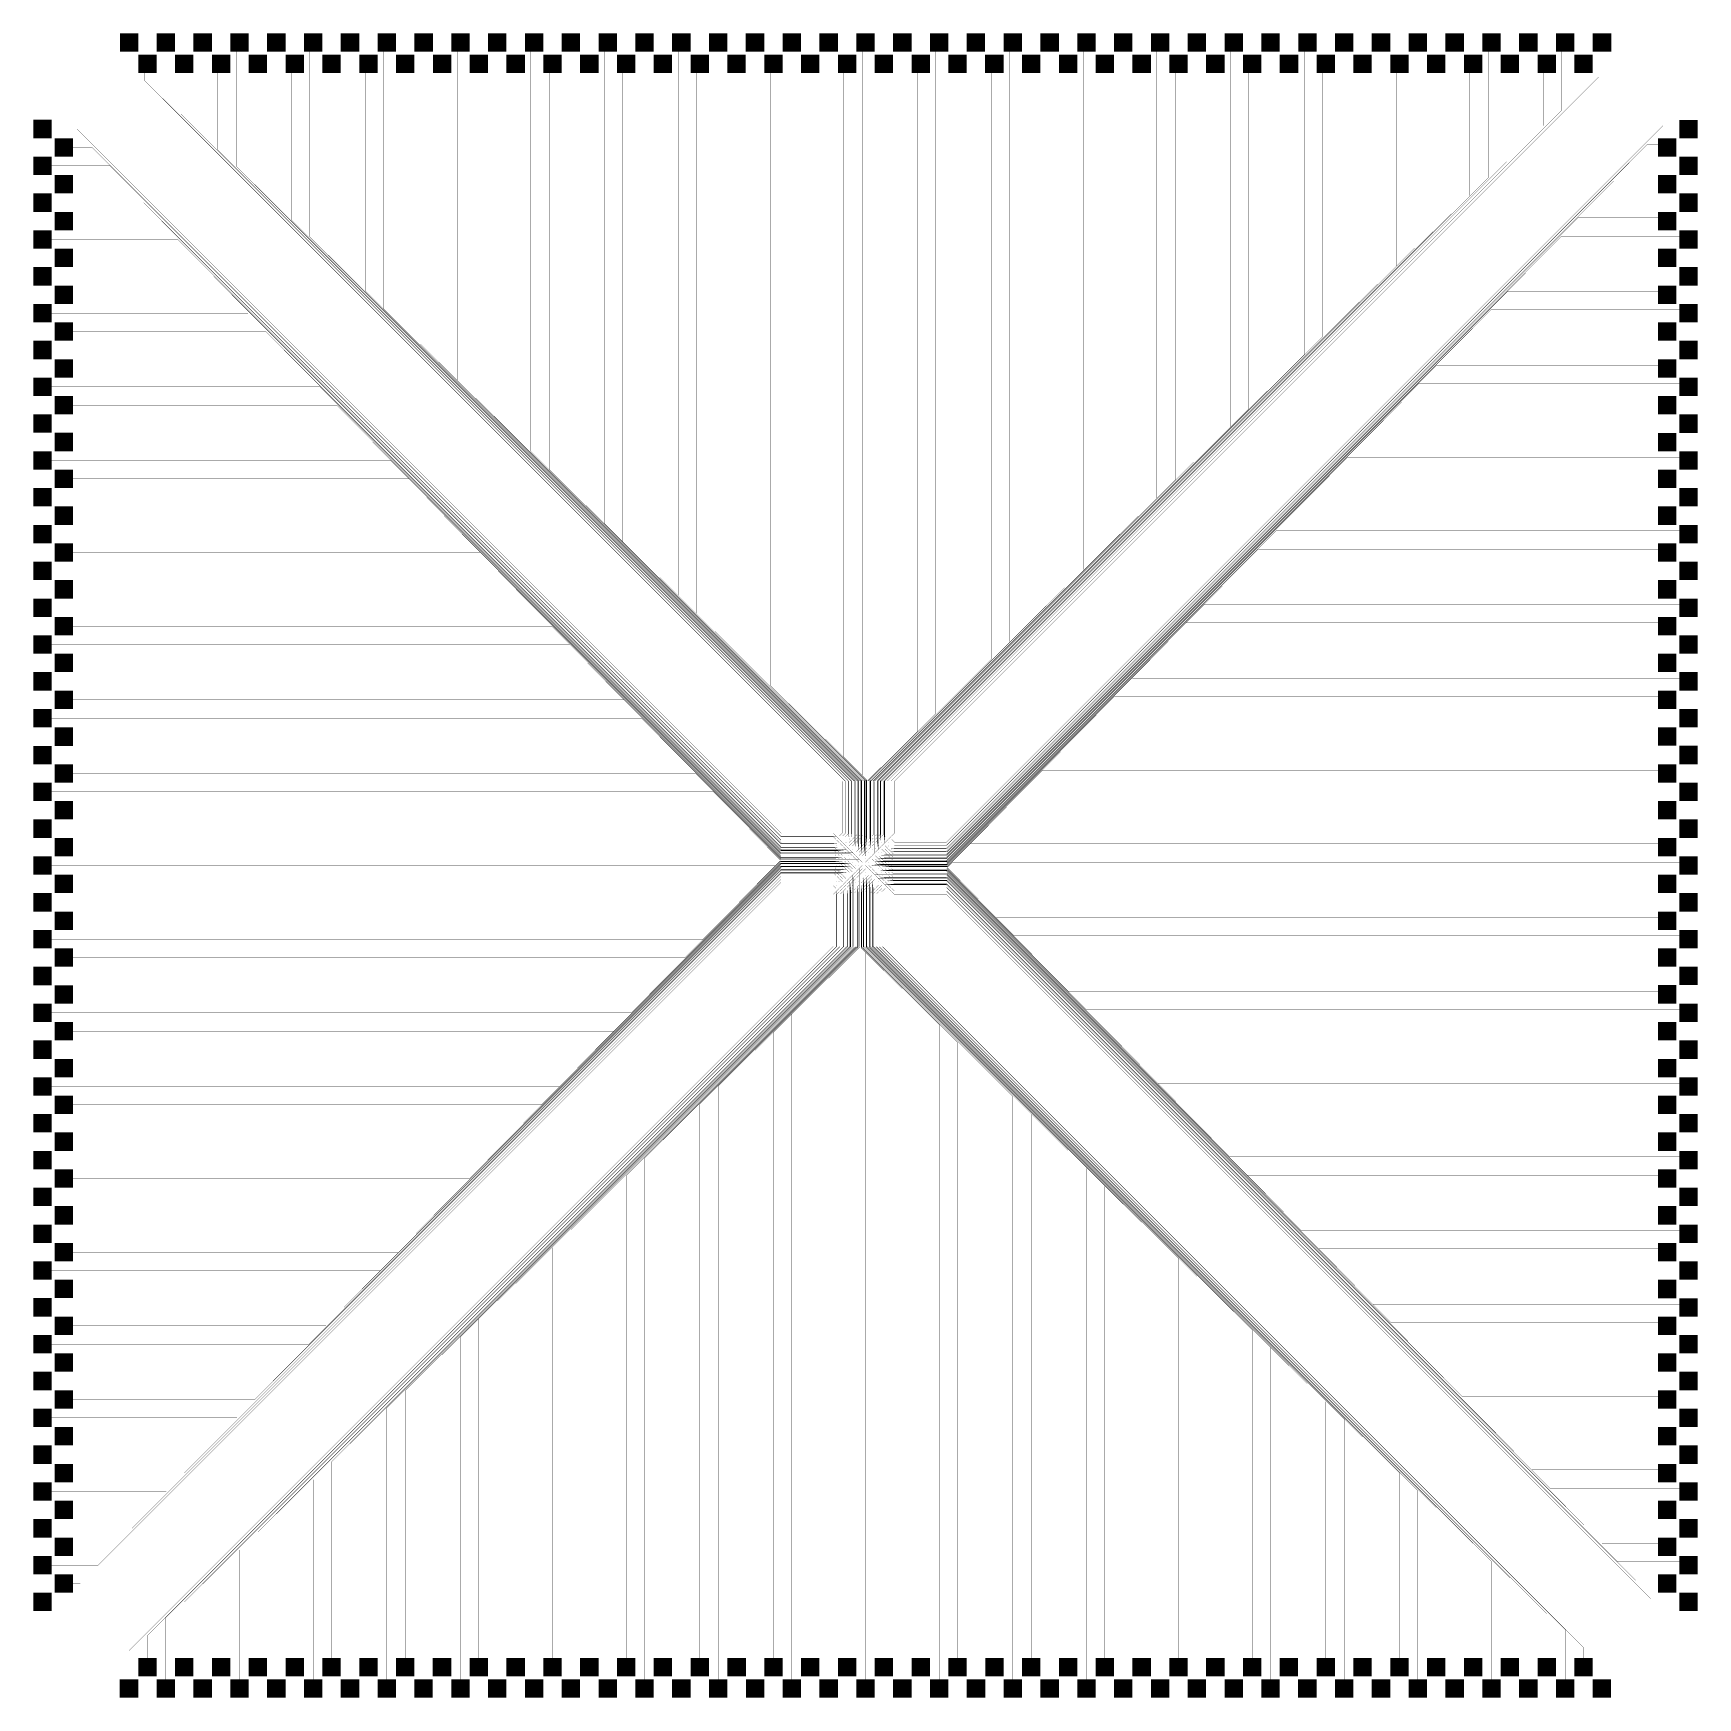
# Model space of a CAD drawing. Header units: inches. Extents: x 0 to 565, y 0 to 565.
import ezdxf

# ---------------------------------------------------------------- set-up
doc = ezdxf.new("R2010")
doc.units = ezdxf.units.IN

# ---------------------------------------------------------------- blocks, each defined once
blk = doc.blocks.new('S_______A_____324__1')
h = blk.add_hatch(color=1)
edge = h.paths.add_edge_path()
edge.add_arc((0, 0), 0.05, 0, 360)
h = blk.add_hatch(color=1)
edge = h.paths.add_edge_path()
edge.add_arc((1.11, 0), 0.05, 0, 360)
h = blk.add_hatch(color=1)
edge = h.paths.add_edge_path()
edge.add_arc((2.22, 0), 0.05, 0, 360)
h = blk.add_hatch(color=1)
edge = h.paths.add_edge_path()
edge.add_arc((3.33, 0), 0.05, 0, 360)
h = blk.add_hatch(color=1)
edge = h.paths.add_edge_path()
edge.add_arc((4.44, 0), 0.05, 0, 360)
h = blk.add_hatch(color=1)
edge = h.paths.add_edge_path()
edge.add_arc((5.56, 0), 0.05, 0, 360)
h = blk.add_hatch(color=1)
edge = h.paths.add_edge_path()
edge.add_arc((6.67, 0), 0.05, 0, 360)
h = blk.add_hatch(color=1)
edge = h.paths.add_edge_path()
edge.add_arc((7.78, 0), 0.05, 0, 360)
h = blk.add_hatch(color=1)
edge = h.paths.add_edge_path()
edge.add_arc((8.89, 0), 0.05, 0, 360)
h = blk.add_hatch(color=1)
edge = h.paths.add_edge_path()
edge.add_arc((10, 0), 0.05, 0, 360)
h = blk.add_hatch(color=1)
edge = h.paths.add_edge_path()
edge.add_arc((11.11, 0), 0.05, 0, 360)
h = blk.add_hatch(color=1)
edge = h.paths.add_edge_path()
edge.add_arc((12.22, 0), 0.05, 0, 360)
h = blk.add_hatch(color=1)
edge = h.paths.add_edge_path()
edge.add_arc((13.33, 0), 0.05, 0, 360)
h = blk.add_hatch(color=1)
edge = h.paths.add_edge_path()
edge.add_arc((14.44, 0), 0.05, 0, 360)
h = blk.add_hatch(color=1)
edge = h.paths.add_edge_path()
edge.add_arc((15.56, 0), 0.05, 0, 360)
h = blk.add_hatch(color=1)
edge = h.paths.add_edge_path()
edge.add_arc((16.67, 0), 0.05, 0, 360)
h = blk.add_hatch(color=1)
edge = h.paths.add_edge_path()
edge.add_arc((17.78, 0), 0.05, 0, 360)
h = blk.add_hatch(color=1)
edge = h.paths.add_edge_path()
edge.add_arc((18.89, 0), 0.05, 0, 360)
h = blk.add_hatch(color=1)
edge = h.paths.add_edge_path()
edge.add_arc((0, -1.11), 0.05, 0, 360)
h = blk.add_hatch(color=1)
edge = h.paths.add_edge_path()
edge.add_arc((0, -2.22), 0.05, 0, 360)
h = blk.add_hatch(color=1)
edge = h.paths.add_edge_path()
edge.add_arc((0, -3.33), 0.05, 0, 360)
h = blk.add_hatch(color=1)
edge = h.paths.add_edge_path()
edge.add_arc((0, -4.44), 0.05, 0, 360)
h = blk.add_hatch(color=1)
edge = h.paths.add_edge_path()
edge.add_arc((0, -5.56), 0.05, 0, 360)
h = blk.add_hatch(color=1)
edge = h.paths.add_edge_path()
edge.add_arc((1.11, -1.11), 0.05, 0, 360)
h = blk.add_hatch(color=1)
edge = h.paths.add_edge_path()
edge.add_arc((1.11, -2.22), 0.05, 0, 360)
h = blk.add_hatch(color=1)
edge = h.paths.add_edge_path()
edge.add_arc((1.11, -3.33), 0.05, 0, 360)
h = blk.add_hatch(color=1)
edge = h.paths.add_edge_path()
edge.add_arc((1.11, -4.44), 0.05, 0, 360)
h = blk.add_hatch(color=1)
edge = h.paths.add_edge_path()
edge.add_arc((1.11, -5.56), 0.05, 0, 360)
h = blk.add_hatch(color=1)
edge = h.paths.add_edge_path()
edge.add_arc((2.22, -1.11), 0.05, 0, 360)
h = blk.add_hatch(color=1)
edge = h.paths.add_edge_path()
edge.add_arc((2.22, -2.22), 0.05, 0, 360)
h = blk.add_hatch(color=1)
edge = h.paths.add_edge_path()
edge.add_arc((2.22, -3.33), 0.05, 0, 360)
h = blk.add_hatch(color=1)
edge = h.paths.add_edge_path()
edge.add_arc((2.22, -4.44), 0.05, 0, 360)
h = blk.add_hatch(color=1)
edge = h.paths.add_edge_path()
edge.add_arc((2.22, -5.56), 0.05, 0, 360)
h = blk.add_hatch(color=1)
edge = h.paths.add_edge_path()
edge.add_arc((3.33, -1.11), 0.05, 0, 360)
h = blk.add_hatch(color=1)
edge = h.paths.add_edge_path()
edge.add_arc((3.33, -2.22), 0.05, 0, 360)
h = blk.add_hatch(color=1)
edge = h.paths.add_edge_path()
edge.add_arc((3.33, -3.33), 0.05, 0, 360)
h = blk.add_hatch(color=1)
edge = h.paths.add_edge_path()
edge.add_arc((3.33, -4.44), 0.05, 0, 360)
h = blk.add_hatch(color=1)
edge = h.paths.add_edge_path()
edge.add_arc((3.33, -5.56), 0.05, 0, 360)
h = blk.add_hatch(color=1)
edge = h.paths.add_edge_path()
edge.add_arc((4.44, -1.11), 0.05, 0, 360)
h = blk.add_hatch(color=1)
edge = h.paths.add_edge_path()
edge.add_arc((4.44, -2.22), 0.05, 0, 360)
h = blk.add_hatch(color=1)
edge = h.paths.add_edge_path()
edge.add_arc((4.44, -3.33), 0.05, 0, 360)
h = blk.add_hatch(color=1)
edge = h.paths.add_edge_path()
edge.add_arc((4.44, -4.44), 0.05, 0, 360)
h = blk.add_hatch(color=1)
edge = h.paths.add_edge_path()
edge.add_arc((4.44, -5.56), 0.05, 0, 360)
h = blk.add_hatch(color=1)
edge = h.paths.add_edge_path()
edge.add_arc((5.56, -1.11), 0.05, 0, 360)
h = blk.add_hatch(color=1)
edge = h.paths.add_edge_path()
edge.add_arc((5.56, -2.22), 0.05, 0, 360)
h = blk.add_hatch(color=1)
edge = h.paths.add_edge_path()
edge.add_arc((5.56, -3.33), 0.05, 0, 360)
h = blk.add_hatch(color=1)
edge = h.paths.add_edge_path()
edge.add_arc((5.56, -4.44), 0.05, 0, 360)
h = blk.add_hatch(color=1)
edge = h.paths.add_edge_path()
edge.add_arc((5.56, -5.56), 0.05, 0, 360)
h = blk.add_hatch(color=1)
edge = h.paths.add_edge_path()
edge.add_arc((6.67, -1.11), 0.05, 0, 360)
h = blk.add_hatch(color=1)
edge = h.paths.add_edge_path()
edge.add_arc((6.67, -2.22), 0.05, 0, 360)
h = blk.add_hatch(color=1)
edge = h.paths.add_edge_path()
edge.add_arc((6.67, -3.33), 0.05, 0, 360)
h = blk.add_hatch(color=1)
edge = h.paths.add_edge_path()
edge.add_arc((6.67, -4.44), 0.05, 0, 360)
h = blk.add_hatch(color=1)
edge = h.paths.add_edge_path()
edge.add_arc((6.67, -5.56), 0.05, 0, 360)
h = blk.add_hatch(color=1)
edge = h.paths.add_edge_path()
edge.add_arc((7.78, -1.11), 0.05, 0, 360)
h = blk.add_hatch(color=1)
edge = h.paths.add_edge_path()
edge.add_arc((7.78, -2.22), 0.05, 0, 360)
h = blk.add_hatch(color=1)
edge = h.paths.add_edge_path()
edge.add_arc((7.78, -3.33), 0.05, 0, 360)
h = blk.add_hatch(color=1)
edge = h.paths.add_edge_path()
edge.add_arc((7.78, -4.44), 0.05, 0, 360)
h = blk.add_hatch(color=1)
edge = h.paths.add_edge_path()
edge.add_arc((7.78, -5.56), 0.05, 0, 360)
h = blk.add_hatch(color=1)
edge = h.paths.add_edge_path()
edge.add_arc((8.89, -1.11), 0.05, 0, 360)
h = blk.add_hatch(color=1)
edge = h.paths.add_edge_path()
edge.add_arc((8.89, -2.22), 0.05, 0, 360)
h = blk.add_hatch(color=1)
edge = h.paths.add_edge_path()
edge.add_arc((8.89, -3.33), 0.05, 0, 360)
h = blk.add_hatch(color=1)
edge = h.paths.add_edge_path()
edge.add_arc((8.89, -4.44), 0.05, 0, 360)
h = blk.add_hatch(color=1)
edge = h.paths.add_edge_path()
edge.add_arc((8.89, -5.56), 0.05, 0, 360)
h = blk.add_hatch(color=1)
edge = h.paths.add_edge_path()
edge.add_arc((10, -1.11), 0.05, 0, 360)
h = blk.add_hatch(color=1)
edge = h.paths.add_edge_path()
edge.add_arc((10, -2.22), 0.05, 0, 360)
h = blk.add_hatch(color=1)
edge = h.paths.add_edge_path()
edge.add_arc((10, -3.33), 0.05, 0, 360)
h = blk.add_hatch(color=1)
edge = h.paths.add_edge_path()
edge.add_arc((10, -4.44), 0.05, 0, 360)
h = blk.add_hatch(color=1)
edge = h.paths.add_edge_path()
edge.add_arc((10, -5.56), 0.05, 0, 360)
h = blk.add_hatch(color=1)
edge = h.paths.add_edge_path()
edge.add_arc((11.11, -1.11), 0.05, 0, 360)
h = blk.add_hatch(color=1)
edge = h.paths.add_edge_path()
edge.add_arc((11.11, -2.22), 0.05, 0, 360)
h = blk.add_hatch(color=1)
edge = h.paths.add_edge_path()
edge.add_arc((11.11, -3.33), 0.05, 0, 360)
h = blk.add_hatch(color=1)
edge = h.paths.add_edge_path()
edge.add_arc((11.11, -4.44), 0.05, 0, 360)
h = blk.add_hatch(color=1)
edge = h.paths.add_edge_path()
edge.add_arc((11.11, -5.56), 0.05, 0, 360)
h = blk.add_hatch(color=1)
edge = h.paths.add_edge_path()
edge.add_arc((12.22, -1.11), 0.05, 0, 360)
h = blk.add_hatch(color=1)
edge = h.paths.add_edge_path()
edge.add_arc((12.22, -2.22), 0.05, 0, 360)
h = blk.add_hatch(color=1)
edge = h.paths.add_edge_path()
edge.add_arc((12.22, -3.33), 0.05, 0, 360)
h = blk.add_hatch(color=1)
edge = h.paths.add_edge_path()
edge.add_arc((12.22, -4.44), 0.05, 0, 360)
h = blk.add_hatch(color=1)
edge = h.paths.add_edge_path()
edge.add_arc((12.22, -5.56), 0.05, 0, 360)
h = blk.add_hatch(color=1)
edge = h.paths.add_edge_path()
edge.add_arc((13.33, -1.11), 0.05, 0, 360)
h = blk.add_hatch(color=1)
edge = h.paths.add_edge_path()
edge.add_arc((13.33, -2.22), 0.05, 0, 360)
h = blk.add_hatch(color=1)
edge = h.paths.add_edge_path()
edge.add_arc((13.33, -3.33), 0.05, 0, 360)
h = blk.add_hatch(color=1)
edge = h.paths.add_edge_path()
edge.add_arc((13.33, -4.44), 0.05, 0, 360)
h = blk.add_hatch(color=1)
edge = h.paths.add_edge_path()
edge.add_arc((13.33, -5.56), 0.05, 0, 360)
h = blk.add_hatch(color=1)
edge = h.paths.add_edge_path()
edge.add_arc((14.44, -1.11), 0.05, 0, 360)
h = blk.add_hatch(color=1)
edge = h.paths.add_edge_path()
edge.add_arc((14.44, -2.22), 0.05, 0, 360)
h = blk.add_hatch(color=1)
edge = h.paths.add_edge_path()
edge.add_arc((14.44, -3.33), 0.05, 0, 360)
h = blk.add_hatch(color=1)
edge = h.paths.add_edge_path()
edge.add_arc((14.44, -4.44), 0.05, 0, 360)
h = blk.add_hatch(color=1)
edge = h.paths.add_edge_path()
edge.add_arc((14.44, -5.56), 0.05, 0, 360)
h = blk.add_hatch(color=1)
edge = h.paths.add_edge_path()
edge.add_arc((15.56, -1.11), 0.05, 0, 360)
h = blk.add_hatch(color=1)
edge = h.paths.add_edge_path()
edge.add_arc((15.56, -2.22), 0.05, 0, 360)
h = blk.add_hatch(color=1)
edge = h.paths.add_edge_path()
edge.add_arc((15.56, -3.33), 0.05, 0, 360)
h = blk.add_hatch(color=1)
edge = h.paths.add_edge_path()
edge.add_arc((15.56, -4.44), 0.05, 0, 360)
h = blk.add_hatch(color=1)
edge = h.paths.add_edge_path()
edge.add_arc((15.56, -5.56), 0.05, 0, 360)
h = blk.add_hatch(color=1)
edge = h.paths.add_edge_path()
edge.add_arc((16.67, -1.11), 0.05, 0, 360)
h = blk.add_hatch(color=1)
edge = h.paths.add_edge_path()
edge.add_arc((16.67, -2.22), 0.05, 0, 360)
h = blk.add_hatch(color=1)
edge = h.paths.add_edge_path()
edge.add_arc((16.67, -3.33), 0.05, 0, 360)
h = blk.add_hatch(color=1)
edge = h.paths.add_edge_path()
edge.add_arc((16.67, -4.44), 0.05, 0, 360)
h = blk.add_hatch(color=1)
edge = h.paths.add_edge_path()
edge.add_arc((16.67, -5.56), 0.05, 0, 360)
h = blk.add_hatch(color=1)
edge = h.paths.add_edge_path()
edge.add_arc((17.78, -1.11), 0.05, 0, 360)
h = blk.add_hatch(color=1)
edge = h.paths.add_edge_path()
edge.add_arc((17.78, -2.22), 0.05, 0, 360)
h = blk.add_hatch(color=1)
edge = h.paths.add_edge_path()
edge.add_arc((17.78, -3.33), 0.05, 0, 360)
h = blk.add_hatch(color=1)
edge = h.paths.add_edge_path()
edge.add_arc((17.78, -4.44), 0.05, 0, 360)
h = blk.add_hatch(color=1)
edge = h.paths.add_edge_path()
edge.add_arc((17.78, -5.56), 0.05, 0, 360)
h = blk.add_hatch(color=1)
edge = h.paths.add_edge_path()
edge.add_arc((18.89, -1.11), 0.05, 0, 360)
h = blk.add_hatch(color=1)
edge = h.paths.add_edge_path()
edge.add_arc((18.89, -2.22), 0.05, 0, 360)
h = blk.add_hatch(color=1)
edge = h.paths.add_edge_path()
edge.add_arc((18.89, -3.33), 0.05, 0, 360)
h = blk.add_hatch(color=1)
edge = h.paths.add_edge_path()
edge.add_arc((18.89, -4.44), 0.05, 0, 360)
h = blk.add_hatch(color=1)
edge = h.paths.add_edge_path()
edge.add_arc((18.89, -5.56), 0.05, 0, 360)
h = blk.add_hatch(color=1)
edge = h.paths.add_edge_path()
edge.add_arc((0, -6.67), 0.05, 0, 360)
h = blk.add_hatch(color=1)
edge = h.paths.add_edge_path()
edge.add_arc((0, -7.78), 0.05, 0, 360)
h = blk.add_hatch(color=1)
edge = h.paths.add_edge_path()
edge.add_arc((0, -8.89), 0.05, 0, 360)
h = blk.add_hatch(color=1)
edge = h.paths.add_edge_path()
edge.add_arc((0, -10), 0.05, 0, 360)
h = blk.add_hatch(color=1)
edge = h.paths.add_edge_path()
edge.add_arc((0, -11.11), 0.05, 0, 360)
h = blk.add_hatch(color=1)
edge = h.paths.add_edge_path()
edge.add_arc((1.11, -6.67), 0.05, 0, 360)
h = blk.add_hatch(color=1)
edge = h.paths.add_edge_path()
edge.add_arc((1.11, -7.78), 0.05, 0, 360)
h = blk.add_hatch(color=1)
edge = h.paths.add_edge_path()
edge.add_arc((1.11, -8.89), 0.05, 0, 360)
h = blk.add_hatch(color=1)
edge = h.paths.add_edge_path()
edge.add_arc((1.11, -10), 0.05, 0, 360)
h = blk.add_hatch(color=1)
edge = h.paths.add_edge_path()
edge.add_arc((1.11, -11.11), 0.05, 0, 360)
h = blk.add_hatch(color=1)
edge = h.paths.add_edge_path()
edge.add_arc((2.22, -6.67), 0.05, 0, 360)
h = blk.add_hatch(color=1)
edge = h.paths.add_edge_path()
edge.add_arc((2.22, -7.78), 0.05, 0, 360)
h = blk.add_hatch(color=1)
edge = h.paths.add_edge_path()
edge.add_arc((2.22, -8.89), 0.05, 0, 360)
h = blk.add_hatch(color=1)
edge = h.paths.add_edge_path()
edge.add_arc((2.22, -10), 0.05, 0, 360)
h = blk.add_hatch(color=1)
edge = h.paths.add_edge_path()
edge.add_arc((2.22, -11.11), 0.05, 0, 360)
h = blk.add_hatch(color=1)
edge = h.paths.add_edge_path()
edge.add_arc((3.33, -6.67), 0.05, 0, 360)
h = blk.add_hatch(color=1)
edge = h.paths.add_edge_path()
edge.add_arc((3.33, -7.78), 0.05, 0, 360)
h = blk.add_hatch(color=1)
edge = h.paths.add_edge_path()
edge.add_arc((3.33, -8.89), 0.05, 0, 360)
h = blk.add_hatch(color=1)
edge = h.paths.add_edge_path()
edge.add_arc((3.33, -10), 0.05, 0, 360)
h = blk.add_hatch(color=1)
edge = h.paths.add_edge_path()
edge.add_arc((3.33, -11.11), 0.05, 0, 360)
h = blk.add_hatch(color=1)
edge = h.paths.add_edge_path()
edge.add_arc((4.44, -6.67), 0.05, 0, 360)
h = blk.add_hatch(color=1)
edge = h.paths.add_edge_path()
edge.add_arc((4.44, -7.78), 0.05, 0, 360)
h = blk.add_hatch(color=1)
edge = h.paths.add_edge_path()
edge.add_arc((4.44, -8.89), 0.05, 0, 360)
h = blk.add_hatch(color=1)
edge = h.paths.add_edge_path()
edge.add_arc((4.44, -10), 0.05, 0, 360)
h = blk.add_hatch(color=1)
edge = h.paths.add_edge_path()
edge.add_arc((4.44, -11.11), 0.05, 0, 360)
h = blk.add_hatch(color=1)
edge = h.paths.add_edge_path()
edge.add_arc((5.56, -6.67), 0.05, 0, 360)
h = blk.add_hatch(color=1)
edge = h.paths.add_edge_path()
edge.add_arc((5.56, -7.78), 0.05, 0, 360)
h = blk.add_hatch(color=1)
edge = h.paths.add_edge_path()
edge.add_arc((5.56, -8.89), 0.05, 0, 360)
h = blk.add_hatch(color=1)
edge = h.paths.add_edge_path()
edge.add_arc((5.56, -10), 0.05, 0, 360)
h = blk.add_hatch(color=1)
edge = h.paths.add_edge_path()
edge.add_arc((5.56, -11.11), 0.05, 0, 360)
h = blk.add_hatch(color=1)
edge = h.paths.add_edge_path()
edge.add_arc((6.67, -6.67), 0.05, 0, 360)
h = blk.add_hatch(color=1)
edge = h.paths.add_edge_path()
edge.add_arc((6.67, -7.78), 0.05, 0, 360)
h = blk.add_hatch(color=1)
edge = h.paths.add_edge_path()
edge.add_arc((6.67, -8.89), 0.05, 0, 360)
h = blk.add_hatch(color=1)
edge = h.paths.add_edge_path()
edge.add_arc((6.67, -10), 0.05, 0, 360)
h = blk.add_hatch(color=1)
edge = h.paths.add_edge_path()
edge.add_arc((6.67, -11.11), 0.05, 0, 360)
h = blk.add_hatch(color=1)
edge = h.paths.add_edge_path()
edge.add_arc((7.78, -6.67), 0.05, 0, 360)
h = blk.add_hatch(color=1)
edge = h.paths.add_edge_path()
edge.add_arc((7.78, -7.78), 0.05, 0, 360)
h = blk.add_hatch(color=1)
edge = h.paths.add_edge_path()
edge.add_arc((7.78, -8.89), 0.05, 0, 360)
h = blk.add_hatch(color=1)
edge = h.paths.add_edge_path()
edge.add_arc((7.78, -10), 0.05, 0, 360)
h = blk.add_hatch(color=1)
edge = h.paths.add_edge_path()
edge.add_arc((7.78, -11.11), 0.05, 0, 360)
h = blk.add_hatch(color=1)
edge = h.paths.add_edge_path()
edge.add_arc((8.89, -6.67), 0.05, 0, 360)
h = blk.add_hatch(color=1)
edge = h.paths.add_edge_path()
edge.add_arc((8.89, -7.78), 0.05, 0, 360)
h = blk.add_hatch(color=1)
edge = h.paths.add_edge_path()
edge.add_arc((8.89, -8.89), 0.05, 0, 360)
h = blk.add_hatch(color=1)
edge = h.paths.add_edge_path()
edge.add_arc((8.89, -10), 0.05, 0, 360)
h = blk.add_hatch(color=1)
edge = h.paths.add_edge_path()
edge.add_arc((8.89, -11.11), 0.05, 0, 360)
h = blk.add_hatch(color=1)
edge = h.paths.add_edge_path()
edge.add_arc((10, -6.67), 0.05, 0, 360)
h = blk.add_hatch(color=1)
edge = h.paths.add_edge_path()
edge.add_arc((10, -7.78), 0.05, 0, 360)
h = blk.add_hatch(color=1)
edge = h.paths.add_edge_path()
edge.add_arc((10, -8.89), 0.05, 0, 360)
h = blk.add_hatch(color=1)
edge = h.paths.add_edge_path()
edge.add_arc((10, -10), 0.05, 0, 360)
h = blk.add_hatch(color=1)
edge = h.paths.add_edge_path()
edge.add_arc((10, -11.11), 0.05, 0, 360)
h = blk.add_hatch(color=1)
edge = h.paths.add_edge_path()
edge.add_arc((11.11, -6.67), 0.05, 0, 360)
h = blk.add_hatch(color=1)
edge = h.paths.add_edge_path()
edge.add_arc((11.11, -7.78), 0.05, 0, 360)
h = blk.add_hatch(color=1)
edge = h.paths.add_edge_path()
edge.add_arc((11.11, -8.89), 0.05, 0, 360)
h = blk.add_hatch(color=1)
edge = h.paths.add_edge_path()
edge.add_arc((11.11, -10), 0.05, 0, 360)
h = blk.add_hatch(color=1)
edge = h.paths.add_edge_path()
edge.add_arc((11.11, -11.11), 0.05, 0, 360)
h = blk.add_hatch(color=1)
edge = h.paths.add_edge_path()
edge.add_arc((12.22, -6.67), 0.05, 0, 360)
h = blk.add_hatch(color=1)
edge = h.paths.add_edge_path()
edge.add_arc((12.22, -7.78), 0.05, 0, 360)
h = blk.add_hatch(color=1)
edge = h.paths.add_edge_path()
edge.add_arc((12.22, -8.89), 0.05, 0, 360)
h = blk.add_hatch(color=1)
edge = h.paths.add_edge_path()
edge.add_arc((12.22, -10), 0.05, 0, 360)
h = blk.add_hatch(color=1)
edge = h.paths.add_edge_path()
edge.add_arc((12.22, -11.11), 0.05, 0, 360)
h = blk.add_hatch(color=1)
edge = h.paths.add_edge_path()
edge.add_arc((13.33, -6.67), 0.05, 0, 360)
h = blk.add_hatch(color=1)
edge = h.paths.add_edge_path()
edge.add_arc((13.33, -7.78), 0.05, 0, 360)
h = blk.add_hatch(color=1)
edge = h.paths.add_edge_path()
edge.add_arc((13.33, -8.89), 0.05, 0, 360)
h = blk.add_hatch(color=1)
edge = h.paths.add_edge_path()
edge.add_arc((13.33, -10), 0.05, 0, 360)
h = blk.add_hatch(color=1)
edge = h.paths.add_edge_path()
edge.add_arc((13.33, -11.11), 0.05, 0, 360)
h = blk.add_hatch(color=1)
edge = h.paths.add_edge_path()
edge.add_arc((14.44, -6.67), 0.05, 0, 360)
h = blk.add_hatch(color=1)
edge = h.paths.add_edge_path()
edge.add_arc((14.44, -7.78), 0.05, 0, 360)
h = blk.add_hatch(color=1)
edge = h.paths.add_edge_path()
edge.add_arc((14.44, -8.89), 0.05, 0, 360)
h = blk.add_hatch(color=1)
edge = h.paths.add_edge_path()
edge.add_arc((14.44, -10), 0.05, 0, 360)
h = blk.add_hatch(color=1)
edge = h.paths.add_edge_path()
edge.add_arc((14.44, -11.11), 0.05, 0, 360)
h = blk.add_hatch(color=1)
edge = h.paths.add_edge_path()
edge.add_arc((15.56, -6.67), 0.05, 0, 360)
h = blk.add_hatch(color=1)
edge = h.paths.add_edge_path()
edge.add_arc((15.56, -7.78), 0.05, 0, 360)
h = blk.add_hatch(color=1)
edge = h.paths.add_edge_path()
edge.add_arc((15.56, -8.89), 0.05, 0, 360)
h = blk.add_hatch(color=1)
edge = h.paths.add_edge_path()
edge.add_arc((15.56, -10), 0.05, 0, 360)
h = blk.add_hatch(color=1)
edge = h.paths.add_edge_path()
edge.add_arc((15.56, -11.11), 0.05, 0, 360)
h = blk.add_hatch(color=1)
edge = h.paths.add_edge_path()
edge.add_arc((16.67, -6.67), 0.05, 0, 360)
h = blk.add_hatch(color=1)
edge = h.paths.add_edge_path()
edge.add_arc((16.67, -7.78), 0.05, 0, 360)
h = blk.add_hatch(color=1)
edge = h.paths.add_edge_path()
edge.add_arc((16.67, -8.89), 0.05, 0, 360)
h = blk.add_hatch(color=1)
edge = h.paths.add_edge_path()
edge.add_arc((16.67, -10), 0.05, 0, 360)
h = blk.add_hatch(color=1)
edge = h.paths.add_edge_path()
edge.add_arc((16.67, -11.11), 0.05, 0, 360)
h = blk.add_hatch(color=1)
edge = h.paths.add_edge_path()
edge.add_arc((17.78, -6.67), 0.05, 0, 360)
h = blk.add_hatch(color=1)
edge = h.paths.add_edge_path()
edge.add_arc((17.78, -7.78), 0.05, 0, 360)
h = blk.add_hatch(color=1)
edge = h.paths.add_edge_path()
edge.add_arc((17.78, -8.89), 0.05, 0, 360)
h = blk.add_hatch(color=1)
edge = h.paths.add_edge_path()
edge.add_arc((17.78, -10), 0.05, 0, 360)
h = blk.add_hatch(color=1)
edge = h.paths.add_edge_path()
edge.add_arc((17.78, -11.11), 0.05, 0, 360)
h = blk.add_hatch(color=1)
edge = h.paths.add_edge_path()
edge.add_arc((18.89, -6.67), 0.05, 0, 360)
h = blk.add_hatch(color=1)
edge = h.paths.add_edge_path()
edge.add_arc((18.89, -7.78), 0.05, 0, 360)
h = blk.add_hatch(color=1)
edge = h.paths.add_edge_path()
edge.add_arc((18.89, -8.89), 0.05, 0, 360)
h = blk.add_hatch(color=1)
edge = h.paths.add_edge_path()
edge.add_arc((18.89, -10), 0.05, 0, 360)
h = blk.add_hatch(color=1)
edge = h.paths.add_edge_path()
edge.add_arc((18.89, -11.11), 0.05, 0, 360)
h = blk.add_hatch(color=1)
edge = h.paths.add_edge_path()
edge.add_arc((0, -12.22), 0.05, 0, 360)
h = blk.add_hatch(color=1)
edge = h.paths.add_edge_path()
edge.add_arc((0, -13.33), 0.05, 0, 360)
h = blk.add_hatch(color=1)
edge = h.paths.add_edge_path()
edge.add_arc((0, -14.44), 0.05, 0, 360)
h = blk.add_hatch(color=1)
edge = h.paths.add_edge_path()
edge.add_arc((0, -15.56), 0.05, 0, 360)
h = blk.add_hatch(color=1)
edge = h.paths.add_edge_path()
edge.add_arc((0, -16.67), 0.05, 0, 360)
h = blk.add_hatch(color=1)
edge = h.paths.add_edge_path()
edge.add_arc((1.11, -12.22), 0.05, 0, 360)
h = blk.add_hatch(color=1)
edge = h.paths.add_edge_path()
edge.add_arc((1.11, -13.33), 0.05, 0, 360)
h = blk.add_hatch(color=1)
edge = h.paths.add_edge_path()
edge.add_arc((1.11, -14.44), 0.05, 0, 360)
h = blk.add_hatch(color=1)
edge = h.paths.add_edge_path()
edge.add_arc((1.11, -15.56), 0.05, 0, 360)
h = blk.add_hatch(color=1)
edge = h.paths.add_edge_path()
edge.add_arc((1.11, -16.67), 0.05, 0, 360)
h = blk.add_hatch(color=1)
edge = h.paths.add_edge_path()
edge.add_arc((2.22, -12.22), 0.05, 0, 360)
h = blk.add_hatch(color=1)
edge = h.paths.add_edge_path()
edge.add_arc((2.22, -13.33), 0.05, 0, 360)
h = blk.add_hatch(color=1)
edge = h.paths.add_edge_path()
edge.add_arc((2.22, -14.44), 0.05, 0, 360)
h = blk.add_hatch(color=1)
edge = h.paths.add_edge_path()
edge.add_arc((2.22, -15.56), 0.05, 0, 360)
h = blk.add_hatch(color=1)
edge = h.paths.add_edge_path()
edge.add_arc((2.22, -16.67), 0.05, 0, 360)
h = blk.add_hatch(color=1)
edge = h.paths.add_edge_path()
edge.add_arc((3.33, -12.22), 0.05, 0, 360)
h = blk.add_hatch(color=1)
edge = h.paths.add_edge_path()
edge.add_arc((3.33, -13.33), 0.05, 0, 360)
h = blk.add_hatch(color=1)
edge = h.paths.add_edge_path()
edge.add_arc((3.33, -14.44), 0.05, 0, 360)
h = blk.add_hatch(color=1)
edge = h.paths.add_edge_path()
edge.add_arc((3.33, -15.56), 0.05, 0, 360)
h = blk.add_hatch(color=1)
edge = h.paths.add_edge_path()
edge.add_arc((3.33, -16.67), 0.05, 0, 360)
h = blk.add_hatch(color=1)
edge = h.paths.add_edge_path()
edge.add_arc((4.44, -12.22), 0.05, 0, 360)
h = blk.add_hatch(color=1)
edge = h.paths.add_edge_path()
edge.add_arc((4.44, -13.33), 0.05, 0, 360)
h = blk.add_hatch(color=1)
edge = h.paths.add_edge_path()
edge.add_arc((4.44, -14.44), 0.05, 0, 360)
h = blk.add_hatch(color=1)
edge = h.paths.add_edge_path()
edge.add_arc((4.44, -15.56), 0.05, 0, 360)
h = blk.add_hatch(color=1)
edge = h.paths.add_edge_path()
edge.add_arc((4.44, -16.67), 0.05, 0, 360)
h = blk.add_hatch(color=1)
edge = h.paths.add_edge_path()
edge.add_arc((5.56, -12.22), 0.05, 0, 360)
h = blk.add_hatch(color=1)
edge = h.paths.add_edge_path()
edge.add_arc((5.56, -13.33), 0.05, 0, 360)
h = blk.add_hatch(color=1)
edge = h.paths.add_edge_path()
edge.add_arc((5.56, -14.44), 0.05, 0, 360)
h = blk.add_hatch(color=1)
edge = h.paths.add_edge_path()
edge.add_arc((5.56, -15.56), 0.05, 0, 360)
h = blk.add_hatch(color=1)
edge = h.paths.add_edge_path()
edge.add_arc((5.56, -16.67), 0.05, 0, 360)
h = blk.add_hatch(color=1)
edge = h.paths.add_edge_path()
edge.add_arc((6.67, -12.22), 0.05, 0, 360)
h = blk.add_hatch(color=1)
edge = h.paths.add_edge_path()
edge.add_arc((6.67, -13.33), 0.05, 0, 360)
h = blk.add_hatch(color=1)
edge = h.paths.add_edge_path()
edge.add_arc((6.67, -14.44), 0.05, 0, 360)
h = blk.add_hatch(color=1)
edge = h.paths.add_edge_path()
edge.add_arc((6.67, -15.56), 0.05, 0, 360)
h = blk.add_hatch(color=1)
edge = h.paths.add_edge_path()
edge.add_arc((6.67, -16.67), 0.05, 0, 360)
h = blk.add_hatch(color=1)
edge = h.paths.add_edge_path()
edge.add_arc((7.78, -12.22), 0.05, 0, 360)
h = blk.add_hatch(color=1)
edge = h.paths.add_edge_path()
edge.add_arc((7.78, -13.33), 0.05, 0, 360)
h = blk.add_hatch(color=1)
edge = h.paths.add_edge_path()
edge.add_arc((7.78, -14.44), 0.05, 0, 360)
h = blk.add_hatch(color=1)
edge = h.paths.add_edge_path()
edge.add_arc((7.78, -15.56), 0.05, 0, 360)
h = blk.add_hatch(color=1)
edge = h.paths.add_edge_path()
edge.add_arc((7.78, -16.67), 0.05, 0, 360)
h = blk.add_hatch(color=1)
edge = h.paths.add_edge_path()
edge.add_arc((8.89, -12.22), 0.05, 0, 360)
h = blk.add_hatch(color=1)
edge = h.paths.add_edge_path()
edge.add_arc((8.89, -13.33), 0.05, 0, 360)
h = blk.add_hatch(color=1)
edge = h.paths.add_edge_path()
edge.add_arc((8.89, -14.44), 0.05, 0, 360)
h = blk.add_hatch(color=1)
edge = h.paths.add_edge_path()
edge.add_arc((8.89, -15.56), 0.05, 0, 360)
h = blk.add_hatch(color=1)
edge = h.paths.add_edge_path()
edge.add_arc((8.89, -16.67), 0.05, 0, 360)
h = blk.add_hatch(color=1)
edge = h.paths.add_edge_path()
edge.add_arc((10, -12.22), 0.05, 0, 360)
h = blk.add_hatch(color=1)
edge = h.paths.add_edge_path()
edge.add_arc((10, -13.33), 0.05, 0, 360)
h = blk.add_hatch(color=1)
edge = h.paths.add_edge_path()
edge.add_arc((10, -14.44), 0.05, 0, 360)
h = blk.add_hatch(color=1)
edge = h.paths.add_edge_path()
edge.add_arc((10, -15.56), 0.05, 0, 360)
h = blk.add_hatch(color=1)
edge = h.paths.add_edge_path()
edge.add_arc((10, -16.67), 0.05, 0, 360)
h = blk.add_hatch(color=1)
edge = h.paths.add_edge_path()
edge.add_arc((11.11, -12.22), 0.05, 0, 360)
h = blk.add_hatch(color=1)
edge = h.paths.add_edge_path()
edge.add_arc((11.11, -13.33), 0.05, 0, 360)
h = blk.add_hatch(color=1)
edge = h.paths.add_edge_path()
edge.add_arc((11.11, -14.44), 0.05, 0, 360)
h = blk.add_hatch(color=1)
edge = h.paths.add_edge_path()
edge.add_arc((11.11, -15.56), 0.05, 0, 360)
h = blk.add_hatch(color=1)
edge = h.paths.add_edge_path()
edge.add_arc((11.11, -16.67), 0.05, 0, 360)
h = blk.add_hatch(color=1)
edge = h.paths.add_edge_path()
edge.add_arc((12.22, -12.22), 0.05, 0, 360)
h = blk.add_hatch(color=1)
edge = h.paths.add_edge_path()
edge.add_arc((12.22, -13.33), 0.05, 0, 360)
h = blk.add_hatch(color=1)
edge = h.paths.add_edge_path()
edge.add_arc((12.22, -14.44), 0.05, 0, 360)
h = blk.add_hatch(color=1)
edge = h.paths.add_edge_path()
edge.add_arc((12.22, -15.56), 0.05, 0, 360)
h = blk.add_hatch(color=1)
edge = h.paths.add_edge_path()
edge.add_arc((12.22, -16.67), 0.05, 0, 360)
h = blk.add_hatch(color=1)
edge = h.paths.add_edge_path()
edge.add_arc((13.33, -12.22), 0.05, 0, 360)
h = blk.add_hatch(color=1)
edge = h.paths.add_edge_path()
edge.add_arc((13.33, -13.33), 0.05, 0, 360)
h = blk.add_hatch(color=1)
edge = h.paths.add_edge_path()
edge.add_arc((13.33, -14.44), 0.05, 0, 360)
h = blk.add_hatch(color=1)
edge = h.paths.add_edge_path()
edge.add_arc((13.33, -15.56), 0.05, 0, 360)
h = blk.add_hatch(color=1)
edge = h.paths.add_edge_path()
edge.add_arc((13.33, -16.67), 0.05, 0, 360)
h = blk.add_hatch(color=1)
edge = h.paths.add_edge_path()
edge.add_arc((14.44, -12.22), 0.05, 0, 360)
h = blk.add_hatch(color=1)
edge = h.paths.add_edge_path()
edge.add_arc((14.44, -13.33), 0.05, 0, 360)
h = blk.add_hatch(color=1)
edge = h.paths.add_edge_path()
edge.add_arc((14.44, -14.44), 0.05, 0, 360)
h = blk.add_hatch(color=1)
edge = h.paths.add_edge_path()
edge.add_arc((14.44, -15.56), 0.05, 0, 360)
h = blk.add_hatch(color=1)
edge = h.paths.add_edge_path()
edge.add_arc((14.44, -16.67), 0.05, 0, 360)
h = blk.add_hatch(color=1)
edge = h.paths.add_edge_path()
edge.add_arc((15.56, -12.22), 0.05, 0, 360)
h = blk.add_hatch(color=1)
edge = h.paths.add_edge_path()
edge.add_arc((15.56, -13.33), 0.05, 0, 360)
h = blk.add_hatch(color=1)
edge = h.paths.add_edge_path()
edge.add_arc((15.56, -14.44), 0.05, 0, 360)
h = blk.add_hatch(color=1)
edge = h.paths.add_edge_path()
edge.add_arc((15.56, -15.56), 0.05, 0, 360)
h = blk.add_hatch(color=1)
edge = h.paths.add_edge_path()
edge.add_arc((15.56, -16.67), 0.05, 0, 360)
h = blk.add_hatch(color=1)
edge = h.paths.add_edge_path()
edge.add_arc((16.67, -12.22), 0.05, 0, 360)
h = blk.add_hatch(color=1)
edge = h.paths.add_edge_path()
edge.add_arc((16.67, -13.33), 0.05, 0, 360)
h = blk.add_hatch(color=1)
edge = h.paths.add_edge_path()
edge.add_arc((16.67, -14.44), 0.05, 0, 360)
h = blk.add_hatch(color=1)
edge = h.paths.add_edge_path()
edge.add_arc((16.67, -15.56), 0.05, 0, 360)
h = blk.add_hatch(color=1)
edge = h.paths.add_edge_path()
edge.add_arc((16.67, -16.67), 0.05, 0, 360)
h = blk.add_hatch(color=1)
edge = h.paths.add_edge_path()
edge.add_arc((17.78, -12.22), 0.05, 0, 360)
h = blk.add_hatch(color=1)
edge = h.paths.add_edge_path()
edge.add_arc((17.78, -13.33), 0.05, 0, 360)
h = blk.add_hatch(color=1)
edge = h.paths.add_edge_path()
edge.add_arc((17.78, -14.44), 0.05, 0, 360)
h = blk.add_hatch(color=1)
edge = h.paths.add_edge_path()
edge.add_arc((17.78, -15.56), 0.05, 0, 360)
h = blk.add_hatch(color=1)
edge = h.paths.add_edge_path()
edge.add_arc((17.78, -16.67), 0.05, 0, 360)
h = blk.add_hatch(color=1)
edge = h.paths.add_edge_path()
edge.add_arc((18.89, -12.22), 0.05, 0, 360)
h = blk.add_hatch(color=1)
edge = h.paths.add_edge_path()
edge.add_arc((18.89, -13.33), 0.05, 0, 360)
h = blk.add_hatch(color=1)
edge = h.paths.add_edge_path()
edge.add_arc((18.89, -14.44), 0.05, 0, 360)
h = blk.add_hatch(color=1)
edge = h.paths.add_edge_path()
edge.add_arc((18.89, -15.56), 0.05, 0, 360)
h = blk.add_hatch(color=1)
edge = h.paths.add_edge_path()
edge.add_arc((18.89, -16.67), 0.05, 0, 360)
h = blk.add_hatch(color=1)
edge = h.paths.add_edge_path()
edge.add_arc((0, -17.78), 0.05, 0, 360)
h = blk.add_hatch(color=1)
edge = h.paths.add_edge_path()
edge.add_arc((0, -18.89), 0.05, 0, 360)
h = blk.add_hatch(color=1)
edge = h.paths.add_edge_path()
edge.add_arc((1.11, -17.78), 0.05, 0, 360)
h = blk.add_hatch(color=1)
edge = h.paths.add_edge_path()
edge.add_arc((1.11, -18.89), 0.05, 0, 360)
h = blk.add_hatch(color=1)
edge = h.paths.add_edge_path()
edge.add_arc((2.22, -17.78), 0.05, 0, 360)
h = blk.add_hatch(color=1)
edge = h.paths.add_edge_path()
edge.add_arc((2.22, -18.89), 0.05, 0, 360)
h = blk.add_hatch(color=1)
edge = h.paths.add_edge_path()
edge.add_arc((3.33, -17.78), 0.05, 0, 360)
h = blk.add_hatch(color=1)
edge = h.paths.add_edge_path()
edge.add_arc((3.33, -18.89), 0.05, 0, 360)
h = blk.add_hatch(color=1)
edge = h.paths.add_edge_path()
edge.add_arc((4.44, -17.78), 0.05, 0, 360)
h = blk.add_hatch(color=1)
edge = h.paths.add_edge_path()
edge.add_arc((4.44, -18.89), 0.05, 0, 360)
h = blk.add_hatch(color=1)
edge = h.paths.add_edge_path()
edge.add_arc((5.56, -17.78), 0.05, 0, 360)
h = blk.add_hatch(color=1)
edge = h.paths.add_edge_path()
edge.add_arc((5.56, -18.89), 0.05, 0, 360)
h = blk.add_hatch(color=1)
edge = h.paths.add_edge_path()
edge.add_arc((6.67, -17.78), 0.05, 0, 360)
h = blk.add_hatch(color=1)
edge = h.paths.add_edge_path()
edge.add_arc((6.67, -18.89), 0.05, 0, 360)
h = blk.add_hatch(color=1)
edge = h.paths.add_edge_path()
edge.add_arc((7.78, -17.78), 0.05, 0, 360)
h = blk.add_hatch(color=1)
edge = h.paths.add_edge_path()
edge.add_arc((7.78, -18.89), 0.05, 0, 360)
h = blk.add_hatch(color=1)
edge = h.paths.add_edge_path()
edge.add_arc((8.89, -17.78), 0.05, 0, 360)
h = blk.add_hatch(color=1)
edge = h.paths.add_edge_path()
edge.add_arc((8.89, -18.89), 0.05, 0, 360)
h = blk.add_hatch(color=1)
edge = h.paths.add_edge_path()
edge.add_arc((10, -17.78), 0.05, 0, 360)
h = blk.add_hatch(color=1)
edge = h.paths.add_edge_path()
edge.add_arc((10, -18.89), 0.05, 0, 360)
h = blk.add_hatch(color=1)
edge = h.paths.add_edge_path()
edge.add_arc((11.11, -17.78), 0.05, 0, 360)
h = blk.add_hatch(color=1)
edge = h.paths.add_edge_path()
edge.add_arc((11.11, -18.89), 0.05, 0, 360)
h = blk.add_hatch(color=1)
edge = h.paths.add_edge_path()
edge.add_arc((12.22, -17.78), 0.05, 0, 360)
h = blk.add_hatch(color=1)
edge = h.paths.add_edge_path()
edge.add_arc((12.22, -18.89), 0.05, 0, 360)
h = blk.add_hatch(color=1)
edge = h.paths.add_edge_path()
edge.add_arc((13.33, -17.78), 0.05, 0, 360)
h = blk.add_hatch(color=1)
edge = h.paths.add_edge_path()
edge.add_arc((13.33, -18.89), 0.05, 0, 360)
h = blk.add_hatch(color=1)
edge = h.paths.add_edge_path()
edge.add_arc((14.44, -17.78), 0.05, 0, 360)
h = blk.add_hatch(color=1)
edge = h.paths.add_edge_path()
edge.add_arc((14.44, -18.89), 0.05, 0, 360)
h = blk.add_hatch(color=1)
edge = h.paths.add_edge_path()
edge.add_arc((15.56, -17.78), 0.05, 0, 360)
h = blk.add_hatch(color=1)
edge = h.paths.add_edge_path()
edge.add_arc((15.56, -18.89), 0.05, 0, 360)
h = blk.add_hatch(color=1)
edge = h.paths.add_edge_path()
edge.add_arc((16.67, -17.78), 0.05, 0, 360)
h = blk.add_hatch(color=1)
edge = h.paths.add_edge_path()
edge.add_arc((16.67, -18.89), 0.05, 0, 360)
h = blk.add_hatch(color=1)
edge = h.paths.add_edge_path()
edge.add_arc((17.78, -17.78), 0.05, 0, 360)
h = blk.add_hatch(color=1)
edge = h.paths.add_edge_path()
edge.add_arc((17.78, -18.89), 0.05, 0, 360)
h = blk.add_hatch(color=1)
edge = h.paths.add_edge_path()
edge.add_arc((18.89, -17.78), 0.05, 0, 360)
h = blk.add_hatch(color=1)
edge = h.paths.add_edge_path()
edge.add_arc((18.89, -18.89), 0.05, 0, 360)
blk = doc.blocks.new('B____P_____81__2')
for points in [[(-3.13, 612.13), (3.13, 612.13), (3.13, 605.88), (-3.13, 605.88)], [(4.13, 605.88), (10.38, 605.88), (10.38, 599.63), (4.13, 599.63)], [(-3.13, 599.63), (3.13, 599.63), (3.13, 593.37), (-3.13, 593.37)], [(4.13, 593.37), (10.38, 593.37), (10.38, 587.12), (4.13, 587.12)], [(-3.13, 587.12), (3.13, 587.12), (3.13, 580.87), (-3.13, 580.87)], [(4.13, 580.87), (10.38, 580.87), (10.38, 574.62), (4.13, 574.62)], [(-3.13, 574.62), (3.13, 574.62), (3.13, 568.37), (-3.13, 568.37)], [(4.13, 568.37), (10.38, 568.37), (10.38, 562.13), (4.13, 562.13)], [(-3.13, 562.13), (3.13, 562.13), (3.13, 555.88), (-3.13, 555.88)], [(4.13, 555.88), (10.38, 555.88), (10.38, 549.63), (4.13, 549.63)], [(-3.13, 549.63), (3.13, 549.63), (3.13, 543.37), (-3.13, 543.37)], [(4.13, 543.37), (10.38, 543.37), (10.38, 537.12), (4.13, 537.12)], [(-3.13, 537.12), (3.13, 537.12), (3.13, 530.87), (-3.13, 530.87)], [(4.13, 530.87), (10.38, 530.87), (10.38, 524.62), (4.13, 524.62)], [(-3.13, 524.62), (3.13, 524.62), (3.13, 518.37), (-3.13, 518.37)], [(4.13, 518.37), (10.38, 518.37), (10.38, 512.13), (4.13, 512.13)], [(-3.13, 512.13), (3.13, 512.13), (3.13, 505.88), (-3.13, 505.88)], [(4.13, 505.88), (10.38, 505.88), (10.38, 499.63), (4.13, 499.63)], [(-3.13, 499.63), (3.13, 499.63), (3.13, 493.37), (-3.13, 493.37)], [(4.13, 493.37), (10.38, 493.37), (10.38, 487.12), (4.13, 487.12)], [(-3.13, 487.12), (3.13, 487.12), (3.13, 480.87), (-3.13, 480.87)], [(4.13, 480.87), (10.38, 480.87), (10.38, 474.62), (4.13, 474.62)], [(-3.13, 474.62), (3.13, 474.62), (3.13, 468.37), (-3.13, 468.37)], [(4.13, 468.37), (10.38, 468.37), (10.38, 462.13), (4.13, 462.13)], [(-3.13, 462.13), (3.13, 462.13), (3.13, 455.88), (-3.13, 455.88)], [(4.13, 455.88), (10.38, 455.88), (10.38, 449.63), (4.13, 449.63)], [(-3.13, 449.63), (3.13, 449.63), (3.13, 443.37), (-3.13, 443.37)], [(4.13, 443.37), (10.38, 443.37), (10.38, 437.12), (4.13, 437.12)], [(-3.13, 437.12), (3.13, 437.12), (3.13, 430.87), (-3.13, 430.87)], [(4.13, 430.87), (10.38, 430.87), (10.38, 424.63), (4.13, 424.63)], [(-3.13, 424.63), (3.13, 424.63), (3.13, 418.38), (-3.13, 418.38)], [(4.13, 418.38), (10.38, 418.38), (10.38, 412.13), (4.13, 412.13)], [(-3.13, 412.13), (3.13, 412.13), (3.13, 405.87), (-3.13, 405.87)], [(4.13, 405.87), (10.38, 405.87), (10.38, 399.62), (4.13, 399.62)], [(-3.13, 399.62), (3.13, 399.62), (3.13, 393.37), (-3.13, 393.37)], [(4.13, 393.37), (10.38, 393.37), (10.38, 387.13), (4.13, 387.13)], [(-3.13, 387.13), (3.13, 387.13), (3.13, 380.87), (-3.13, 380.87)], [(4.13, 380.87), (10.38, 380.87), (10.38, 374.62), (4.13, 374.62)], [(-3.13, 374.62), (3.13, 374.62), (3.13, 368.37), (-3.13, 368.37)], [(4.13, 368.37), (10.38, 368.37), (10.38, 362.13), (4.13, 362.13)], [(-3.13, 362.13), (3.13, 362.13), (3.13, 355.87), (-3.13, 355.87)], [(4.13, 355.87), (10.38, 355.87), (10.38, 349.62), (4.13, 349.62)], [(-3.13, 349.62), (3.13, 349.62), (3.13, 343.37), (-3.13, 343.37)], [(4.13, 343.37), (10.38, 343.37), (10.38, 337.13), (4.13, 337.13)], [(-3.13, 337.13), (3.13, 337.13), (3.13, 330.87), (-3.13, 330.87)], [(4.13, 330.87), (10.38, 330.87), (10.38, 324.62), (4.13, 324.62)], [(-3.13, 324.62), (3.13, 324.62), (3.13, 318.37), (-3.13, 318.37)], [(4.13, 318.37), (10.38, 318.37), (10.38, 312.13), (4.13, 312.13)], [(-3.13, 312.13), (3.13, 312.13), (3.13, 305.87), (-3.13, 305.87)], [(4.13, 305.87), (10.38, 305.87), (10.38, 299.62), (4.13, 299.62)], [(-3.13, 299.62), (3.13, 299.62), (3.13, 293.37), (-3.13, 293.37)], [(4.13, 293.37), (10.38, 293.37), (10.38, 287.13), (4.13, 287.13)], [(-3.13, 287.13), (3.13, 287.13), (3.13, 280.87), (-3.13, 280.87)], [(4.13, 280.87), (10.38, 280.87), (10.38, 274.62), (4.13, 274.62)], [(-3.13, 274.62), (3.13, 274.62), (3.13, 268.37), (-3.13, 268.37)], [(4.13, 268.37), (10.38, 268.37), (10.38, 262.13), (4.13, 262.13)], [(-3.13, 262.13), (3.13, 262.13), (3.13, 255.88), (-3.13, 255.88)], [(4.13, 255.88), (10.38, 255.88), (10.38, 249.63), (4.13, 249.63)], [(-3.13, 249.63), (3.13, 249.63), (3.13, 243.38), (-3.13, 243.38)], [(4.13, 243.38), (10.38, 243.38), (10.38, 237.13), (4.13, 237.13)], [(-3.13, 237.13), (3.13, 237.13), (3.13, 230.88), (-3.13, 230.88)], [(4.13, 230.88), (10.38, 230.88), (10.38, 224.63), (4.13, 224.63)], [(-3.13, 224.63), (3.13, 224.63), (3.13, 218.38), (-3.13, 218.38)], [(4.13, 218.38), (10.38, 218.38), (10.38, 212.13), (4.13, 212.13)], [(-3.13, 212.13), (3.13, 212.13), (3.13, 205.88), (-3.13, 205.88)], [(4.13, 205.88), (10.38, 205.88), (10.38, 199.63), (4.13, 199.63)], [(-3.13, 199.63), (3.13, 199.63), (3.13, 193.38), (-3.13, 193.38)], [(4.13, 193.38), (10.38, 193.38), (10.38, 187.13), (4.13, 187.13)], [(-3.13, 187.13), (3.13, 187.13), (3.13, 180.88), (-3.13, 180.88)], [(4.13, 180.88), (10.38, 180.88), (10.38, 174.63), (4.13, 174.63)], [(-3.13, 174.63), (3.13, 174.63), (3.13, 168.38), (-3.13, 168.38)], [(4.13, 168.38), (10.38, 168.38), (10.38, 162.13), (4.13, 162.13)], [(-3.13, 162.13), (3.13, 162.13), (3.13, 155.88), (-3.13, 155.88)], [(4.13, 155.88), (10.38, 155.88), (10.38, 149.63), (4.13, 149.63)], [(-3.13, 149.63), (3.13, 149.63), (3.13, 143.38), (-3.13, 143.38)], [(4.13, 143.38), (10.38, 143.38), (10.38, 137.13), (4.13, 137.13)], [(-3.13, 137.13), (3.13, 137.13), (3.13, 130.88), (-3.13, 130.88)], [(4.13, 130.88), (10.38, 130.88), (10.38, 124.63), (4.13, 124.63)], [(-3.13, 124.63), (3.13, 124.63), (3.13, 118.38), (-3.13, 118.38)], [(4.13, 118.38), (10.38, 118.38), (10.38, 112.13), (4.13, 112.13)], [(-3.13, 112.13), (3.13, 112.13), (3.13, 105.88), (-3.13, 105.88)]]:
    blk.add_hatch(color=1).paths.add_polyline_path(points)
blk = doc.blocks.new('B____P_____81__3')
for points in [[(-3.13, 612.12), (3.13, 612.12), (3.13, 605.87), (-3.13, 605.87)], [(4.13, 605.87), (10.38, 605.87), (10.38, 599.63), (4.13, 599.63)], [(-3.13, 599.63), (3.13, 599.63), (3.13, 593.37), (-3.13, 593.37)], [(4.13, 593.37), (10.38, 593.37), (10.38, 587.12), (4.13, 587.12)], [(-3.13, 587.12), (3.13, 587.12), (3.13, 580.87), (-3.13, 580.87)], [(4.13, 580.87), (10.38, 580.87), (10.38, 574.62), (4.13, 574.62)], [(-3.13, 574.62), (3.13, 574.62), (3.13, 568.37), (-3.13, 568.37)], [(4.13, 568.37), (10.38, 568.37), (10.38, 562.13), (4.13, 562.13)], [(-3.13, 562.13), (3.13, 562.13), (3.13, 555.88), (-3.13, 555.88)], [(4.13, 555.88), (10.38, 555.88), (10.38, 549.63), (4.13, 549.63)], [(-3.13, 549.63), (3.13, 549.63), (3.13, 543.37), (-3.13, 543.37)], [(4.13, 543.37), (10.38, 543.37), (10.38, 537.12), (4.13, 537.12)], [(-3.13, 537.12), (3.13, 537.12), (3.13, 530.87), (-3.13, 530.87)], [(4.13, 530.87), (10.38, 530.87), (10.38, 524.62), (4.13, 524.62)], [(-3.13, 524.62), (3.13, 524.62), (3.13, 518.37), (-3.13, 518.37)], [(4.13, 518.37), (10.38, 518.37), (10.38, 512.13), (4.13, 512.13)], [(-3.13, 512.13), (3.13, 512.13), (3.13, 505.88), (-3.13, 505.88)], [(4.13, 505.88), (10.38, 505.88), (10.38, 499.63), (4.13, 499.63)], [(-3.13, 499.63), (3.13, 499.63), (3.13, 493.37), (-3.13, 493.37)], [(4.13, 493.37), (10.38, 493.37), (10.38, 487.12), (4.13, 487.12)], [(-3.13, 487.12), (3.13, 487.12), (3.13, 480.87), (-3.13, 480.87)], [(4.13, 480.87), (10.38, 480.87), (10.38, 474.62), (4.13, 474.62)], [(-3.13, 474.62), (3.13, 474.62), (3.13, 468.37), (-3.13, 468.37)], [(4.13, 468.37), (10.38, 468.37), (10.38, 462.13), (4.13, 462.13)], [(-3.13, 462.13), (3.13, 462.13), (3.13, 455.88), (-3.13, 455.88)], [(4.13, 455.88), (10.38, 455.88), (10.38, 449.63), (4.13, 449.63)], [(-3.13, 449.63), (3.13, 449.63), (3.13, 443.37), (-3.13, 443.37)], [(4.13, 443.37), (10.38, 443.37), (10.38, 437.12), (4.13, 437.12)], [(-3.13, 437.12), (3.13, 437.12), (3.13, 430.87), (-3.13, 430.87)], [(4.13, 430.87), (10.38, 430.87), (10.38, 424.63), (4.13, 424.63)], [(-3.13, 424.63), (3.13, 424.63), (3.13, 418.38), (-3.13, 418.38)], [(4.13, 418.38), (10.38, 418.38), (10.38, 412.13), (4.13, 412.13)], [(-3.13, 412.13), (3.13, 412.13), (3.13, 405.87), (-3.13, 405.87)], [(4.13, 405.87), (10.38, 405.87), (10.38, 399.62), (4.13, 399.62)], [(-3.13, 399.62), (3.13, 399.62), (3.13, 393.37), (-3.13, 393.37)], [(4.13, 393.37), (10.38, 393.37), (10.38, 387.13), (4.13, 387.13)], [(-3.13, 387.13), (3.13, 387.13), (3.13, 380.87), (-3.13, 380.87)], [(4.13, 380.87), (10.38, 380.87), (10.38, 374.62), (4.13, 374.62)], [(-3.13, 374.62), (3.13, 374.62), (3.13, 368.37), (-3.13, 368.37)], [(4.13, 368.37), (10.38, 368.37), (10.38, 362.13), (4.13, 362.13)], [(-3.13, 362.13), (3.13, 362.13), (3.13, 355.87), (-3.13, 355.87)], [(4.13, 355.87), (10.38, 355.87), (10.38, 349.62), (4.13, 349.62)], [(-3.13, 349.62), (3.13, 349.62), (3.13, 343.37), (-3.13, 343.37)], [(4.13, 343.37), (10.38, 343.37), (10.38, 337.13), (4.13, 337.13)], [(-3.13, 337.13), (3.13, 337.13), (3.13, 330.87), (-3.13, 330.87)], [(4.13, 330.87), (10.38, 330.87), (10.38, 324.62), (4.13, 324.62)], [(-3.13, 324.62), (3.13, 324.62), (3.13, 318.37), (-3.13, 318.37)], [(4.13, 318.37), (10.38, 318.37), (10.38, 312.13), (4.13, 312.13)], [(-3.13, 312.13), (3.13, 312.13), (3.13, 305.87), (-3.13, 305.87)], [(4.13, 305.87), (10.38, 305.87), (10.38, 299.62), (4.13, 299.62)], [(-3.13, 299.62), (3.13, 299.62), (3.13, 293.37), (-3.13, 293.37)], [(4.13, 293.37), (10.38, 293.37), (10.38, 287.13), (4.13, 287.13)], [(-3.13, 287.13), (3.13, 287.13), (3.13, 280.87), (-3.13, 280.87)], [(4.13, 280.87), (10.38, 280.87), (10.38, 274.62), (4.13, 274.62)], [(-3.13, 274.62), (3.13, 274.62), (3.13, 268.37), (-3.13, 268.37)], [(4.13, 268.37), (10.38, 268.37), (10.38, 262.13), (4.13, 262.13)], [(-3.13, 262.13), (3.13, 262.13), (3.13, 255.88), (-3.13, 255.88)], [(4.13, 255.88), (10.38, 255.88), (10.38, 249.63), (4.13, 249.63)], [(-3.13, 249.63), (3.13, 249.63), (3.13, 243.38), (-3.13, 243.38)], [(4.13, 243.38), (10.38, 243.38), (10.38, 237.13), (4.13, 237.13)], [(-3.13, 237.13), (3.13, 237.13), (3.13, 230.88), (-3.13, 230.88)], [(4.13, 230.88), (10.38, 230.88), (10.38, 224.63), (4.13, 224.63)], [(-3.13, 224.63), (3.13, 224.63), (3.13, 218.38), (-3.13, 218.38)], [(4.13, 218.38), (10.38, 218.38), (10.38, 212.13), (4.13, 212.13)], [(-3.13, 212.13), (3.13, 212.13), (3.13, 205.88), (-3.13, 205.88)], [(4.13, 205.88), (10.38, 205.88), (10.38, 199.63), (4.13, 199.63)], [(-3.13, 199.63), (3.13, 199.63), (3.13, 193.38), (-3.13, 193.38)], [(4.13, 193.38), (10.38, 193.38), (10.38, 187.13), (4.13, 187.13)], [(-3.13, 187.13), (3.13, 187.13), (3.13, 180.88), (-3.13, 180.88)], [(4.13, 180.88), (10.38, 180.88), (10.38, 174.63), (4.13, 174.63)], [(-3.13, 174.63), (3.13, 174.63), (3.13, 168.38), (-3.13, 168.38)], [(4.13, 168.38), (10.38, 168.38), (10.38, 162.13), (4.13, 162.13)], [(-3.13, 162.13), (3.13, 162.13), (3.13, 155.88), (-3.13, 155.88)], [(4.13, 155.88), (10.38, 155.88), (10.38, 149.63), (4.13, 149.63)], [(-3.13, 149.63), (3.13, 149.63), (3.13, 143.38), (-3.13, 143.38)], [(4.13, 143.38), (10.38, 143.38), (10.38, 137.13), (4.13, 137.13)], [(-3.13, 137.13), (3.13, 137.13), (3.13, 130.88), (-3.13, 130.88)], [(4.13, 130.88), (10.38, 130.88), (10.38, 124.63), (4.13, 124.63)], [(-3.13, 124.63), (3.13, 124.63), (3.13, 118.38), (-3.13, 118.38)], [(4.13, 118.38), (10.38, 118.38), (10.38, 112.13), (4.13, 112.13)], [(-3.13, 112.13), (3.13, 112.13), (3.13, 105.88), (-3.13, 105.88)]]:
    blk.add_hatch(color=1).paths.add_polyline_path(points)
blk = doc.blocks.new('B____P_____81__4')
for points in [[(-3.13, 612.13), (3.13, 612.13), (3.13, 605.88), (-3.13, 605.88)], [(4.13, 605.88), (10.38, 605.88), (10.38, 599.63), (4.13, 599.63)], [(-3.13, 599.63), (3.13, 599.63), (3.13, 593.37), (-3.13, 593.37)], [(4.13, 593.37), (10.38, 593.37), (10.38, 587.12), (4.13, 587.12)], [(-3.13, 587.12), (3.13, 587.12), (3.13, 580.87), (-3.13, 580.87)], [(4.13, 580.87), (10.38, 580.87), (10.38, 574.62), (4.13, 574.62)], [(-3.13, 574.62), (3.13, 574.62), (3.13, 568.37), (-3.13, 568.37)], [(4.13, 568.37), (10.38, 568.37), (10.38, 562.13), (4.13, 562.13)], [(-3.13, 562.13), (3.13, 562.13), (3.13, 555.88), (-3.13, 555.88)], [(4.13, 555.88), (10.38, 555.88), (10.38, 549.63), (4.13, 549.63)], [(-3.13, 549.63), (3.13, 549.63), (3.13, 543.37), (-3.13, 543.37)], [(4.13, 543.37), (10.38, 543.37), (10.38, 537.12), (4.13, 537.12)], [(-3.13, 537.12), (3.13, 537.12), (3.13, 530.87), (-3.13, 530.87)], [(4.13, 530.87), (10.38, 530.87), (10.38, 524.62), (4.13, 524.62)], [(-3.13, 524.62), (3.13, 524.62), (3.13, 518.37), (-3.13, 518.37)], [(4.13, 518.37), (10.38, 518.37), (10.38, 512.13), (4.13, 512.13)], [(-3.13, 512.13), (3.13, 512.13), (3.13, 505.88), (-3.13, 505.88)], [(4.13, 505.88), (10.38, 505.88), (10.38, 499.63), (4.13, 499.63)], [(-3.13, 499.63), (3.13, 499.63), (3.13, 493.37), (-3.13, 493.37)], [(4.13, 493.37), (10.38, 493.37), (10.38, 487.12), (4.13, 487.12)], [(-3.13, 487.12), (3.13, 487.12), (3.13, 480.87), (-3.13, 480.87)], [(4.13, 480.87), (10.38, 480.87), (10.38, 474.62), (4.13, 474.62)], [(-3.13, 474.62), (3.13, 474.62), (3.13, 468.37), (-3.13, 468.37)], [(4.13, 468.37), (10.38, 468.37), (10.38, 462.13), (4.13, 462.13)], [(-3.13, 462.13), (3.13, 462.13), (3.13, 455.88), (-3.13, 455.88)], [(4.13, 455.88), (10.38, 455.88), (10.38, 449.63), (4.13, 449.63)], [(-3.13, 449.63), (3.13, 449.63), (3.13, 443.37), (-3.13, 443.37)], [(4.13, 443.37), (10.38, 443.37), (10.38, 437.12), (4.13, 437.12)], [(-3.13, 437.12), (3.13, 437.12), (3.13, 430.87), (-3.13, 430.87)], [(4.13, 430.87), (10.38, 430.87), (10.38, 424.63), (4.13, 424.63)], [(-3.13, 424.63), (3.13, 424.63), (3.13, 418.38), (-3.13, 418.38)], [(4.13, 418.38), (10.38, 418.38), (10.38, 412.13), (4.13, 412.13)], [(-3.13, 412.13), (3.13, 412.13), (3.13, 405.87), (-3.13, 405.87)], [(4.13, 405.87), (10.38, 405.87), (10.38, 399.62), (4.13, 399.62)], [(-3.13, 399.62), (3.13, 399.62), (3.13, 393.37), (-3.13, 393.37)], [(4.13, 393.37), (10.38, 393.37), (10.38, 387.13), (4.13, 387.13)], [(-3.13, 387.13), (3.13, 387.13), (3.13, 380.87), (-3.13, 380.87)], [(4.13, 380.87), (10.38, 380.87), (10.38, 374.62), (4.13, 374.62)], [(-3.13, 374.62), (3.13, 374.62), (3.13, 368.37), (-3.13, 368.37)], [(4.13, 368.37), (10.38, 368.37), (10.38, 362.13), (4.13, 362.13)], [(-3.13, 362.13), (3.13, 362.13), (3.13, 355.87), (-3.13, 355.87)], [(4.13, 355.87), (10.38, 355.87), (10.38, 349.62), (4.13, 349.62)], [(-3.13, 349.62), (3.13, 349.62), (3.13, 343.37), (-3.13, 343.37)], [(4.13, 343.37), (10.38, 343.37), (10.38, 337.13), (4.13, 337.13)], [(-3.13, 337.13), (3.13, 337.13), (3.13, 330.87), (-3.13, 330.87)], [(4.13, 330.87), (10.38, 330.87), (10.38, 324.62), (4.13, 324.62)], [(-3.13, 324.62), (3.13, 324.62), (3.13, 318.37), (-3.13, 318.37)], [(4.13, 318.37), (10.38, 318.37), (10.38, 312.13), (4.13, 312.13)], [(-3.13, 312.13), (3.13, 312.13), (3.13, 305.87), (-3.13, 305.87)], [(4.13, 305.87), (10.38, 305.87), (10.38, 299.62), (4.13, 299.62)], [(-3.13, 299.62), (3.13, 299.62), (3.13, 293.37), (-3.13, 293.37)], [(4.13, 293.37), (10.38, 293.37), (10.38, 287.13), (4.13, 287.13)], [(-3.13, 287.13), (3.13, 287.13), (3.13, 280.87), (-3.13, 280.87)], [(4.13, 280.87), (10.38, 280.87), (10.38, 274.62), (4.13, 274.62)], [(-3.13, 274.62), (3.13, 274.62), (3.13, 268.37), (-3.13, 268.37)], [(4.13, 268.37), (10.38, 268.37), (10.38, 262.13), (4.13, 262.13)], [(-3.13, 262.13), (3.13, 262.13), (3.13, 255.88), (-3.13, 255.88)], [(4.13, 255.88), (10.38, 255.88), (10.38, 249.63), (4.13, 249.63)], [(-3.13, 249.63), (3.13, 249.63), (3.13, 243.38), (-3.13, 243.38)], [(4.13, 243.38), (10.38, 243.38), (10.38, 237.13), (4.13, 237.13)], [(-3.13, 237.13), (3.13, 237.13), (3.13, 230.88), (-3.13, 230.88)], [(4.13, 230.88), (10.38, 230.88), (10.38, 224.63), (4.13, 224.63)], [(-3.13, 224.63), (3.13, 224.63), (3.13, 218.38), (-3.13, 218.38)], [(4.13, 218.38), (10.38, 218.38), (10.38, 212.13), (4.13, 212.13)], [(-3.13, 212.13), (3.13, 212.13), (3.13, 205.88), (-3.13, 205.88)], [(4.13, 205.88), (10.38, 205.88), (10.38, 199.63), (4.13, 199.63)], [(-3.13, 199.63), (3.13, 199.63), (3.13, 193.38), (-3.13, 193.38)], [(4.13, 193.38), (10.38, 193.38), (10.38, 187.13), (4.13, 187.13)], [(-3.13, 187.13), (3.13, 187.13), (3.13, 180.88), (-3.13, 180.88)], [(4.13, 180.88), (10.38, 180.88), (10.38, 174.63), (4.13, 174.63)], [(-3.13, 174.63), (3.13, 174.63), (3.13, 168.38), (-3.13, 168.38)], [(4.13, 168.38), (10.38, 168.38), (10.38, 162.13), (4.13, 162.13)], [(-3.13, 162.13), (3.13, 162.13), (3.13, 155.88), (-3.13, 155.88)], [(4.13, 155.88), (10.38, 155.88), (10.38, 149.63), (4.13, 149.63)], [(-3.13, 149.63), (3.13, 149.63), (3.13, 143.38), (-3.13, 143.38)], [(4.13, 143.38), (10.38, 143.38), (10.38, 137.13), (4.13, 137.13)], [(-3.13, 137.13), (3.13, 137.13), (3.13, 130.88), (-3.13, 130.88)], [(4.13, 130.88), (10.38, 130.88), (10.38, 124.63), (4.13, 124.63)], [(-3.13, 124.63), (3.13, 124.63), (3.13, 118.38), (-3.13, 118.38)], [(4.13, 118.38), (10.38, 118.38), (10.38, 112.13), (4.13, 112.13)], [(-3.13, 112.13), (3.13, 112.13), (3.13, 105.88), (-3.13, 105.88)]]:
    blk.add_hatch(color=1).paths.add_polyline_path(points)
blk = doc.blocks.new('B____P_____81__5')
for points in [[(-3.13, 612.13), (3.13, 612.13), (3.13, 605.88), (-3.13, 605.88)], [(4.13, 605.88), (10.38, 605.88), (10.38, 599.63), (4.13, 599.63)], [(-3.13, 599.63), (3.13, 599.63), (3.13, 593.37), (-3.13, 593.37)], [(4.13, 593.37), (10.38, 593.37), (10.38, 587.12), (4.13, 587.12)], [(-3.13, 587.12), (3.13, 587.12), (3.13, 580.87), (-3.13, 580.87)], [(4.13, 580.87), (10.38, 580.87), (10.38, 574.62), (4.13, 574.62)], [(-3.13, 574.62), (3.13, 574.62), (3.13, 568.37), (-3.13, 568.37)], [(4.13, 568.37), (10.38, 568.37), (10.38, 562.13), (4.13, 562.13)], [(-3.13, 562.13), (3.13, 562.13), (3.13, 555.88), (-3.13, 555.88)], [(4.13, 555.88), (10.38, 555.88), (10.38, 549.63), (4.13, 549.63)], [(-3.13, 549.63), (3.13, 549.63), (3.13, 543.37), (-3.13, 543.37)], [(4.13, 543.37), (10.38, 543.37), (10.38, 537.12), (4.13, 537.12)], [(-3.13, 537.12), (3.13, 537.12), (3.13, 530.87), (-3.13, 530.87)], [(4.13, 530.87), (10.38, 530.87), (10.38, 524.62), (4.13, 524.62)], [(-3.13, 524.62), (3.13, 524.62), (3.13, 518.37), (-3.13, 518.37)], [(4.13, 518.37), (10.38, 518.37), (10.38, 512.13), (4.13, 512.13)], [(-3.13, 512.13), (3.13, 512.13), (3.13, 505.88), (-3.13, 505.88)], [(4.13, 505.88), (10.38, 505.88), (10.38, 499.63), (4.13, 499.63)], [(-3.13, 499.63), (3.13, 499.63), (3.13, 493.37), (-3.13, 493.37)], [(4.13, 493.37), (10.38, 493.37), (10.38, 487.12), (4.13, 487.12)], [(-3.13, 487.12), (3.13, 487.12), (3.13, 480.87), (-3.13, 480.87)], [(4.13, 480.87), (10.38, 480.87), (10.38, 474.62), (4.13, 474.62)], [(-3.13, 474.62), (3.13, 474.62), (3.13, 468.37), (-3.13, 468.37)], [(4.13, 468.37), (10.38, 468.37), (10.38, 462.13), (4.13, 462.13)], [(-3.13, 462.13), (3.13, 462.13), (3.13, 455.88), (-3.13, 455.88)], [(4.13, 455.88), (10.38, 455.88), (10.38, 449.63), (4.13, 449.63)], [(-3.13, 449.63), (3.13, 449.63), (3.13, 443.37), (-3.13, 443.37)], [(4.13, 443.37), (10.38, 443.37), (10.38, 437.12), (4.13, 437.12)], [(-3.13, 437.12), (3.13, 437.12), (3.13, 430.87), (-3.13, 430.87)], [(4.13, 430.87), (10.38, 430.87), (10.38, 424.63), (4.13, 424.63)], [(-3.13, 424.63), (3.13, 424.63), (3.13, 418.38), (-3.13, 418.38)], [(4.13, 418.38), (10.38, 418.38), (10.38, 412.13), (4.13, 412.13)], [(-3.13, 412.13), (3.13, 412.13), (3.13, 405.87), (-3.13, 405.87)], [(4.13, 405.87), (10.38, 405.87), (10.38, 399.62), (4.13, 399.62)], [(-3.13, 399.62), (3.13, 399.62), (3.13, 393.37), (-3.13, 393.37)], [(4.13, 393.37), (10.38, 393.37), (10.38, 387.13), (4.13, 387.13)], [(-3.13, 387.13), (3.13, 387.13), (3.13, 380.87), (-3.13, 380.87)], [(4.13, 380.87), (10.38, 380.87), (10.38, 374.62), (4.13, 374.62)], [(-3.13, 374.62), (3.13, 374.62), (3.13, 368.37), (-3.13, 368.37)], [(4.13, 368.37), (10.38, 368.37), (10.38, 362.13), (4.13, 362.13)], [(-3.13, 362.13), (3.13, 362.13), (3.13, 355.87), (-3.13, 355.87)], [(4.13, 355.87), (10.38, 355.87), (10.38, 349.62), (4.13, 349.62)], [(-3.13, 349.62), (3.13, 349.62), (3.13, 343.37), (-3.13, 343.37)], [(4.13, 343.37), (10.38, 343.37), (10.38, 337.13), (4.13, 337.13)], [(-3.13, 337.13), (3.13, 337.13), (3.13, 330.87), (-3.13, 330.87)], [(4.13, 330.87), (10.38, 330.87), (10.38, 324.62), (4.13, 324.62)], [(-3.13, 324.62), (3.13, 324.62), (3.13, 318.37), (-3.13, 318.37)], [(4.13, 318.37), (10.38, 318.37), (10.38, 312.13), (4.13, 312.13)], [(-3.13, 312.13), (3.13, 312.13), (3.13, 305.87), (-3.13, 305.87)], [(4.13, 305.87), (10.38, 305.87), (10.38, 299.62), (4.13, 299.62)], [(-3.13, 299.62), (3.13, 299.62), (3.13, 293.37), (-3.13, 293.37)], [(4.13, 293.37), (10.38, 293.37), (10.38, 287.13), (4.13, 287.13)], [(-3.13, 287.13), (3.13, 287.13), (3.13, 280.87), (-3.13, 280.87)], [(4.13, 280.87), (10.38, 280.87), (10.38, 274.62), (4.13, 274.62)], [(-3.13, 274.62), (3.13, 274.62), (3.13, 268.37), (-3.13, 268.37)], [(4.13, 268.37), (10.38, 268.37), (10.38, 262.13), (4.13, 262.13)], [(-3.13, 262.13), (3.13, 262.13), (3.13, 255.88), (-3.13, 255.88)], [(4.13, 255.88), (10.38, 255.88), (10.38, 249.63), (4.13, 249.63)], [(-3.13, 249.63), (3.13, 249.63), (3.13, 243.38), (-3.13, 243.38)], [(4.13, 243.38), (10.38, 243.38), (10.38, 237.13), (4.13, 237.13)], [(-3.13, 237.13), (3.13, 237.13), (3.13, 230.88), (-3.13, 230.88)], [(4.13, 230.88), (10.38, 230.88), (10.38, 224.63), (4.13, 224.63)], [(-3.13, 224.63), (3.13, 224.63), (3.13, 218.38), (-3.13, 218.38)], [(4.13, 218.38), (10.38, 218.38), (10.38, 212.13), (4.13, 212.13)], [(-3.13, 212.13), (3.13, 212.13), (3.13, 205.88), (-3.13, 205.88)], [(4.13, 205.88), (10.38, 205.88), (10.38, 199.63), (4.13, 199.63)], [(-3.13, 199.63), (3.13, 199.63), (3.13, 193.38), (-3.13, 193.38)], [(4.13, 193.38), (10.38, 193.38), (10.38, 187.13), (4.13, 187.13)], [(-3.13, 187.13), (3.13, 187.13), (3.13, 180.88), (-3.13, 180.88)], [(4.13, 180.88), (10.38, 180.88), (10.38, 174.63), (4.13, 174.63)], [(-3.13, 174.63), (3.13, 174.63), (3.13, 168.38), (-3.13, 168.38)], [(4.13, 168.38), (10.38, 168.38), (10.38, 162.13), (4.13, 162.13)], [(-3.13, 162.13), (3.13, 162.13), (3.13, 155.88), (-3.13, 155.88)], [(4.13, 155.88), (10.38, 155.88), (10.38, 149.63), (4.13, 149.63)], [(-3.13, 149.63), (3.13, 149.63), (3.13, 143.38), (-3.13, 143.38)], [(4.13, 143.38), (10.38, 143.38), (10.38, 137.13), (4.13, 137.13)], [(-3.13, 137.13), (3.13, 137.13), (3.13, 130.88), (-3.13, 130.88)], [(4.13, 130.88), (10.38, 130.88), (10.38, 124.63), (4.13, 124.63)], [(-3.13, 124.63), (3.13, 124.63), (3.13, 118.38), (-3.13, 118.38)], [(4.13, 118.38), (10.38, 118.38), (10.38, 112.13), (4.13, 112.13)], [(-3.13, 112.13), (3.13, 112.13), (3.13, 105.88), (-3.13, 105.88)]]:
    blk.add_hatch(color=1).paths.add_polyline_path(points)

msp = doc.modelspace()

# ---------------------------------------------------------------- linework, layer by layer
at = {"const_width": 0.05}
for points in [[(31.39, 560.76), (32.5, 561.88)], [(31.39, 554.28), (31.39, 560.76)], [(43.89, 560.76), (45, 561.88)], [(43.89, 542.96), (43.89, 560.76)], [(56.39, 560.76), (57.5, 561.88)], [(56.39, 531.51), (56.39, 560.76)], [(68.89, 560.76), (70, 561.88)], [(68.89, 519.85), (68.89, 560.76)], [(81.39, 560.76), (82.5, 561.88)], [(81.39, 507.66), (81.39, 560.76)], [(93.89, 560.76), (95, 561.88)], [(93.89, 495.86), (93.89, 560.76)], [(106.39, 560.76), (107.5, 561.88)], [(106.39, 483.66), (106.39, 560.76)], [(118.89, 560.76), (120, 561.88)], [(118.89, 471.46), (118.89, 560.76)], [(131.39, 560.76), (132.5, 561.88)], [(131.39, 459.51), (131.39, 560.76)], [(143.89, 560.76), (145, 561.88)], [(143.89, 447.31), (143.89, 560.76)], [(156.39, 560.76), (157.5, 561.88)], [(156.39, 435.11), (156.39, 560.76)], [(168.89, 560.76), (170, 561.88)], [(168.89, 423.01), (168.89, 560.76)], [(181.39, 560.76), (182.5, 561.88)], [(181.39, 410.81), (181.39, 560.76)], [(193.89, 560.76), (195, 561.88)], [(193.89, 398.61), (193.89, 560.76)], [(206.39, 560.76), (207.5, 561.88)], [(206.39, 386.41), (206.39, 560.76)], [(218.89, 560.76), (220, 561.88)], [(218.89, 374.21), (218.89, 560.76)], [(231.39, 560.76), (232.5, 561.88)], [(231.39, 362.01), (231.39, 560.76)], [(243.89, 560.76), (245, 561.88)], [(243.89, 349.81), (243.89, 560.76)], [(256.39, 560.76), (257.5, 561.88)], [(256.39, 337.61), (256.39, 560.76)], [(268.89, 560.76), (270, 561.88)], [(268.89, 325.41), (268.89, 560.76)], [(281.39, 560.76), (282.5, 561.88)], [(281.39, 313.21), (281.39, 560.76)], [(293.89, 560.76), (295, 561.88)], [(293.89, 321.91), (293.89, 560.76)], [(306.39, 560.76), (307.5, 561.88)], [(306.39, 334.11), (306.39, 560.76)], [(318.89, 560.76), (320, 561.88)], [(318.89, 346.31), (318.89, 560.76)], [(331.39, 560.76), (332.5, 561.88)], [(331.39, 358.51), (331.39, 560.76)], [(343.89, 560.76), (345, 561.88)], [(343.89, 370.71), (343.89, 560.76)], [(356.39, 560.76), (357.5, 561.88)], [(356.39, 382.91), (356.39, 560.76)], [(368.89, 560.76), (370, 561.88)], [(368.89, 395.06), (368.89, 560.76)], [(381.39, 560.76), (382.5, 561.88)], [(381.39, 407.26), (381.39, 560.76)], [(393.89, 560.76), (395, 561.88)], [(393.89, 419.46), (393.89, 560.76)], [(418.89, 560.76), (420, 561.88)], [(418.89, 443.66), (418.89, 560.76)], [(431.39, 560.76), (432.5, 561.88)], [(431.39, 455.86), (431.39, 560.76)], [(443.89, 560.76), (445, 561.88)], [(443.89, 467.71), (443.89, 560.76)], [(456.39, 560.76), (457.5, 561.88)], [(456.39, 479.91), (456.39, 560.76)], [(468.89, 560.76), (470, 561.88)], [(468.89, 492.11), (468.89, 560.76)], [(493.89, 560.76), (495, 561.88)], [(493.89, 515.96), (493.89, 560.76)], [(506.39, 560.76), (507.5, 561.88)], [(506.39, 527.51), (506.39, 560.76)], [(518.89, 560.76), (520, 561.88)], [(518.89, 538.91), (518.89, 560.76)], [(531.39, 560.76), (532.5, 561.88)], [(531.39, 550.16), (531.39, 560.76)], [(31.39, 554.28), (274.56, 311.11)], [(37.64, 553.51), (38.75, 554.62)], [(50.14, 553.51), (51.25, 554.62)], [(62.64, 553.51), (63.75, 554.62)], [(75.14, 553.51), (76.25, 554.62)], [(87.64, 553.51), (88.75, 554.62)], [(100.14, 553.51), (101.25, 554.62)], [(112.64, 553.51), (113.75, 554.62)], [(125.14, 553.51), (126.25, 554.62)], [(137.64, 553.51), (138.75, 554.62)], [(150.14, 553.51), (151.25, 554.62)], [(162.64, 553.51), (163.75, 554.62)], [(175.14, 553.51), (176.25, 554.62)], [(187.64, 553.51), (188.75, 554.62)], [(200.14, 553.51), (201.25, 554.62)], [(212.64, 553.51), (213.75, 554.62)], [(225.14, 553.51), (226.25, 554.62)], [(237.64, 553.51), (238.75, 554.62)], [(250.14, 553.51), (251.25, 554.62)], [(262.64, 553.51), (263.75, 554.62)], [(275.14, 553.51), (276.25, 554.62)], [(287.64, 553.51), (288.75, 554.62)], [(300.14, 553.51), (301.25, 554.62)], [(312.64, 553.51), (313.75, 554.62)], [(325.14, 553.51), (326.25, 554.62)], [(337.64, 553.51), (338.75, 554.62)], [(350.14, 553.51), (351.25, 554.62)], [(362.64, 553.51), (363.75, 554.62)], [(375.14, 553.51), (376.25, 554.62)], [(387.64, 553.51), (388.75, 554.62)], [(400.14, 553.51), (401.25, 554.62)], [(406.39, 431.46), (406.39, 559.01)], [(412.64, 553.51), (413.75, 554.62)], [(425.14, 553.51), (426.25, 554.62)], [(437.64, 553.51), (438.75, 554.62)], [(481.39, 503.76), (481.39, 558.86)], [(487.64, 553.51), (488.75, 554.62)], [(500.14, 553.51), (501.25, 554.62)], [(512.64, 553.51), (513.75, 554.62)], [(525.14, 553.51), (526.25, 554.62)], [(37.64, 549.06), (37.64, 553.51)], [(37.64, 549.06), (275.58, 311.12)], [(50.14, 537.58), (50.14, 553.51)], [(62.64, 525.41), (62.64, 553.51)], [(75.14, 513.76), (75.14, 553.51)], [(87.64, 501.56), (87.64, 553.51)], [(100.14, 489.76), (100.14, 553.51)], [(112.64, 477.56), (112.64, 553.51)], [(125.14, 465.61), (125.14, 553.51)], [(137.64, 453.41), (137.64, 553.51)], [(150.14, 441.21), (150.14, 553.51)], [(162.64, 429.12), (162.64, 553.51)], [(175.14, 416.91), (175.14, 553.51)], [(187.64, 404.71), (187.64, 553.51)], [(200.14, 392.51), (200.14, 553.51)], [(212.64, 380.31), (212.64, 553.51)], [(225.14, 368.11), (225.14, 553.51)], [(237.64, 355.91), (237.64, 553.51)], [(250.14, 343.71), (250.14, 553.51)], [(262.64, 331.51), (262.64, 553.51)], [(275.14, 319.31), (275.14, 553.51)], [(287.64, 315.81), (287.64, 553.51)], [(292.34, 311.11), (531.39, 550.16)], [(300.14, 328.01), (300.14, 553.51)], [(312.64, 340.21), (312.64, 553.51)], [(325.14, 352.41), (325.14, 553.51)], [(337.64, 364.61), (337.64, 553.51)], [(350.14, 376.81), (350.14, 553.51)], [(362.64, 388.96), (362.64, 553.51)], [(375.14, 401.16), (375.14, 553.51)], [(387.64, 413.36), (387.64, 553.51)], [(400.14, 425.56), (400.14, 553.51)], [(412.64, 437.56), (412.64, 553.51)], [(425.14, 449.76), (425.14, 553.51)], [(437.64, 461.96), (437.64, 553.51)], [(450.14, 473.81), (450.14, 551.51)], [(462.64, 486.01), (462.64, 551.56)], [(475.14, 497.66), (475.14, 551.56)], [(487.64, 509.86), (487.64, 553.51)], [(500.14, 521.41), (500.14, 553.51)], [(512.64, 533.61), (512.64, 553.51)], [(525.14, 545.01), (525.14, 553.51)], [(43.89, 542.96), (275.68, 311.17)], [(291.24, 311.11), (525.14, 545.01)], [(50.14, 537.58), (276.61, 311.11)], [(291.14, 311.16), (518.89, 538.91)], [(3.13, 532.5), (14.84, 532.5)], [(14.84, 532.5), (253.89, 293.45)], [(56.39, 531.51), (276.71, 311.19)], [(290.14, 311.11), (512.64, 533.61)], [(310, 290.44), (553.17, 533.61)], [(553.17, 533.61), (560.76, 533.61)], [(560.76, 533.61), (561.88, 532.5)], [(10.38, 526.25), (15.14, 526.25)], [(15.14, 526.25), (15.14, 526.25)], [(15.14, 526.25), (19.99, 526.25)], [(19.99, 526.25), (253.89, 292.35)], [(290.04, 311.16), (506.39, 527.51)], [(310.01, 289.42), (547.95, 527.36)], [(547.95, 527.36), (553.51, 527.36)], [(553.51, 527.36), (554.62, 526.25)], [(3.13, 520), (6.64, 520)], [(6.64, 520), (6.64, 520)], [(6.64, 520), (26.09, 520)], [(26.09, 520), (253.84, 292.25)], [(62.64, 525.41), (276.81, 311.24)], [(68.89, 519.85), (277.63, 311.11)], [(289.94, 311.21), (500.14, 521.41)], [(310.06, 289.32), (541.85, 521.11)], [(541.85, 521.11), (560.76, 521.11)], [(560.76, 521.11), (561.88, 520)], [(289.04, 311.11), (493.89, 515.96)], [(310, 288.39), (536.47, 514.86)], [(536.47, 514.86), (553.51, 514.86)], [(553.51, 514.86), (554.62, 513.75)], [(10.38, 513.75), (14.95, 513.75)], [(14.95, 513.75), (14.95, 513.75)], [(14.95, 513.75), (31.39, 513.75)], [(31.39, 513.75), (253.89, 291.25)], [(75.14, 513.76), (277.73, 311.17)], [(288.94, 311.16), (487.64, 509.86)], [(310.08, 288.29), (530.4, 508.61)], [(530.4, 508.61), (560.76, 508.61)], [(560.76, 508.61), (561.88, 507.5)], [(3.13, 507.5), (6.39, 507.5)], [(6.39, 507.5), (6.39, 507.5)], [(6.39, 507.5), (37.49, 507.5)], [(37.49, 507.5), (253.84, 291.15)], [(81.39, 507.66), (277.83, 311.22)], [(288.84, 311.21), (481.39, 503.76)], [(10.38, 501.25), (14.09, 501.25)], [(14.09, 501.25), (14.09, 501.25)], [(14.09, 501.25), (43.59, 501.25)], [(43.59, 501.25), (253.79, 291.05)], [(87.64, 501.56), (277.93, 311.27)], [(288.74, 311.26), (475.14, 497.66)], [(310.13, 288.19), (524.3, 502.36)], [(524.3, 502.36), (553.51, 502.36)], [(553.51, 502.36), (554.62, 501.25)], [(3.13, 495), (6.89, 495)], [(6.89, 495), (6.89, 495)], [(6.89, 495), (49.04, 495)], [(49.04, 495), (253.89, 290.15)], [(93.89, 495.86), (278.6, 311.15)], [(287.89, 311.11), (468.89, 492.11)], [(310, 287.37), (518.74, 496.11)], [(518.74, 496.11), (560.76, 496.11)], [(560.76, 496.11), (561.88, 495)], [(10.38, 488.75), (13.94, 488.75)], [(13.94, 488.75), (13.94, 488.75)], [(13.94, 488.75), (55.14, 488.75)], [(55.14, 488.75), (253.84, 290.05)], [(100.14, 489.76), (278.7, 311.2)], [(287.79, 311.16), (462.64, 486.01)], [(310.06, 287.27), (512.65, 489.86)], [(512.65, 489.86), (553.51, 489.86)], [(553.51, 489.86), (554.62, 488.75)], [(6.14, 482.5), (61.24, 482.5)], [(61.24, 482.5), (253.79, 289.95)], [(106.39, 483.66), (278.8, 311.25)], [(310.11, 287.17), (506.55, 483.61)], [(506.55, 483.61), (560.76, 483.61)], [(560.76, 483.61), (561.88, 482.5)], [(13.44, 476.25), (67.34, 476.25)], [(67.34, 476.25), (253.74, 289.85)], [(112.64, 477.56), (278.9, 311.3)], [(287.69, 311.21), (456.39, 479.91)], [(310.16, 287.07), (500.45, 477.36)], [(500.45, 477.36), (553.51, 477.36)], [(553.51, 477.36), (554.62, 476.25)], [(3.13, 470), (6.74, 470)], [(6.74, 470), (6.74, 470)], [(6.74, 470), (72.89, 470)], [(72.89, 470), (253.89, 289)], [(118.89, 471.46), (279, 311.35)], [(287.59, 311.26), (450.14, 473.81)], [(310.04, 286.4), (494.75, 471.11)], [(494.75, 471.11), (560.76, 471.11)], [(560.76, 471.11), (561.88, 470)], [(13.44, 463.75), (78.99, 463.75)], [(78.99, 463.75), (253.84, 288.9)], [(125.14, 465.61), (279.62, 311.13)], [(287.49, 311.31), (443.89, 467.71)], [(310.09, 286.3), (488.65, 464.86)], [(488.65, 464.86), (553.51, 464.86)], [(553.51, 464.86), (554.62, 463.75)], [(131.39, 459.51), (279.72, 311.18)], [(286.79, 311.11), (437.64, 461.96)], [(310.14, 286.2), (482.55, 458.61)], [(482.55, 458.61), (560.76, 458.61)], [(560.76, 458.61), (561.88, 457.5)], [(3.13, 457.5), (6.69, 457.5)], [(6.69, 457.5), (6.69, 457.5)], [(6.69, 457.5), (85.09, 457.5)], [(85.09, 457.5), (253.79, 288.8)], [(137.64, 453.41), (279.82, 311.23)], [(286.69, 311.16), (431.39, 455.86)], [(310.19, 286.1), (476.45, 452.36)], [(476.45, 452.36), (553.51, 452.36)], [(553.51, 452.36), (554.62, 451.25)], [(13.49, 451.25), (91.19, 451.25)], [(91.19, 451.25), (253.74, 288.7)], [(143.89, 447.31), (279.92, 311.28)], [(286.59, 311.21), (425.14, 449.76)], [(3.13, 445), (6.34, 445)], [(6.34, 445), (6.34, 445)], [(6.34, 445), (97.29, 445)], [(97.29, 445), (253.69, 288.6)], [(150.14, 441.21), (280.02, 311.33)], [(286.49, 311.26), (418.89, 443.66)], [(310.24, 286), (470.35, 446.11)], [(470.35, 446.11), (560.76, 446.11)], [(560.76, 446.11), (561.88, 445)], [(10.38, 438.75), (13.84, 438.75)], [(13.84, 438.75), (13.84, 438.75)], [(13.84, 438.75), (103.04, 438.75)], [(103.04, 438.75), (253.89, 287.9)], [(156.39, 435.11), (280.12, 311.38)], [(286.39, 311.31), (412.64, 437.56)], [(310.02, 285.38), (464.5, 439.86)], [(464.5, 439.86), (553.51, 439.86)], [(553.51, 439.86), (554.62, 438.75)], [(3.13, 432.5), (6.39, 432.5)], [(6.39, 432.5), (6.39, 432.5)], [(6.39, 432.5), (109.14, 432.5)], [(109.14, 432.5), (253.84, 287.8)], [(286.29, 311.36), (406.39, 431.46)], [(310.07, 285.28), (458.4, 433.61)], [(458.4, 433.61), (560.76, 433.61)], [(560.76, 433.61), (561.88, 432.5)], [(10.38, 426.25), (10.38, 426.25)], [(10.38, 426.25), (115.24, 426.25)], [(115.24, 426.25), (253.79, 287.7)], [(162.64, 429.12), (280.64, 311.11)], [(285.69, 311.11), (400.14, 425.56)], [(310.12, 285.18), (452.3, 427.36)], [(452.3, 427.36), (553.51, 427.36)], [(553.51, 427.36), (554.62, 426.25)], [(3.13, 420), (6.44, 420)], [(6.44, 420), (6.44, 420)], [(6.44, 420), (121.34, 420)], [(121.34, 420), (253.74, 287.6)], [(168.89, 423.01), (280.74, 311.16)], [(285.59, 311.16), (393.89, 419.46)], [(310.17, 285.08), (446.2, 421.11)], [(446.2, 421.11), (560.76, 421.11)], [(560.76, 421.11), (561.88, 420)], [(10.38, 413.75), (14.29, 413.75)], [(14.29, 413.75), (14.29, 413.75)], [(14.29, 413.75), (127.44, 413.75)], [(127.44, 413.75), (253.69, 287.5)], [(175.14, 416.91), (280.84, 311.21)], [(285.49, 311.21), (387.64, 413.36)], [(310.22, 284.98), (440.1, 414.86)], [(440.1, 414.86), (553.51, 414.86)], [(553.51, 414.86), (554.62, 413.75)], [(5.99, 407.5), (133.54, 407.5)], [(133.54, 407.5), (253.64, 287.4)], [(181.39, 410.81), (280.94, 311.26)], [(285.39, 311.26), (381.39, 407.26)], [(310.27, 284.88), (434, 408.61)], [(434, 408.61), (560.76, 408.61)], [(560.76, 408.61), (561.88, 407.5)], [(10.38, 401.25), (13.99, 401.25)], [(13.99, 401.25), (13.99, 401.25)], [(13.99, 401.25), (139.44, 401.25)], [(139.44, 401.25), (253.89, 286.8)], [(187.64, 404.71), (281.04, 311.31)], [(285.29, 311.31), (375.14, 401.16)], [(310, 284.36), (428.01, 402.36)], [(428.01, 402.36), (553.51, 402.36)], [(553.51, 402.36), (554.62, 401.25)], [(193.89, 398.61), (281.14, 311.36)], [(310.04, 284.26), (421.9, 396.11)], [(421.9, 396.11), (560.76, 396.11)], [(560.76, 396.11), (561.88, 395)], [(3.13, 395), (6.39, 395)], [(6.39, 395), (6.39, 395)], [(6.39, 395), (145.54, 395)], [(145.54, 395), (253.84, 286.7)], [(200.14, 392.51), (281.24, 311.41)], [(285.19, 311.36), (368.89, 395.06)], [(310.09, 284.16), (415.8, 389.86)], [(415.8, 389.86), (553.51, 389.86)], [(553.51, 389.86), (554.62, 388.75)], [(10.38, 388.75), (13.89, 388.75)], [(13.89, 388.75), (13.89, 388.75)], [(13.89, 388.75), (151.64, 388.75)], [(151.64, 388.75), (253.79, 286.6)], [(206.39, 386.41), (281.67, 311.13)], [(285.09, 311.41), (362.64, 388.96)], [(3.13, 382.5), (6.94, 382.5)], [(6.94, 382.5), (6.94, 382.5)], [(6.94, 382.5), (157.74, 382.5)], [(157.74, 382.5), (253.74, 286.5)], [(212.64, 380.31), (281.77, 311.18)], [(284.59, 311.11), (356.39, 382.91)], [(310.14, 284.06), (409.7, 383.61)], [(409.7, 383.61), (560.76, 383.61)], [(560.76, 383.61), (561.88, 382.5)], [(10.38, 376.25), (10.38, 376.25)], [(10.38, 376.25), (163.84, 376.25)], [(163.84, 376.25), (253.69, 286.4)], [(218.89, 374.21), (281.87, 311.23)], [(284.49, 311.16), (350.14, 376.81)], [(310.19, 283.96), (403.6, 377.36)], [(403.6, 377.36), (553.51, 377.36)], [(553.51, 377.36), (554.62, 376.25)], [(3.13, 370), (6.89, 370)], [(6.89, 370), (6.89, 370)], [(6.89, 370), (169.94, 370)], [(169.94, 370), (253.64, 286.3)], [(225.14, 368.11), (281.97, 311.28)], [(284.39, 311.21), (343.89, 370.71)], [(310.24, 283.86), (397.5, 371.11)], [(397.5, 371.11), (560.76, 371.11)], [(560.76, 371.11), (561.88, 370)], [(10.38, 363.75), (14.39, 363.75)], [(14.39, 363.75), (14.39, 363.75)], [(14.39, 363.75), (176.04, 363.75)], [(176.04, 363.75), (253.59, 286.2)], [(231.39, 362.01), (282.07, 311.33)], [(284.29, 311.26), (337.64, 364.61)], [(310.29, 283.76), (391.4, 364.86)], [(391.4, 364.86), (553.51, 364.86)], [(553.51, 364.86), (554.62, 363.75)], [(3.13, 357.5), (3.13, 357.5)], [(3.13, 357.5), (182.09, 357.5)], [(182.09, 357.5), (253.89, 285.7)], [(284.19, 311.31), (331.39, 358.51)], [(310.02, 283.33), (385.3, 358.61)], [(385.3, 358.61), (560.76, 358.61)], [(560.76, 358.61), (561.88, 357.5)], [(10.38, 351.25), (188.19, 351.25)], [(188.19, 351.25), (253.84, 285.6)], [(237.64, 355.91), (282.17, 311.38)], [(284.09, 311.36), (325.14, 352.41)], [(310.07, 283.23), (379.2, 352.36)], [(379.2, 352.36), (553.51, 352.36)], [(553.51, 352.36), (554.62, 351.25)], [(3.13, 345), (194.29, 345)], [(194.29, 345), (253.79, 285.5)], [(243.89, 349.81), (282.27, 311.43)], [(283.99, 311.41), (318.89, 346.31)], [(310.12, 283.13), (373.1, 346.11)], [(373.1, 346.11), (560.76, 346.11)], [(560.76, 346.11), (561.88, 345)], [(250.14, 343.71), (282.37, 311.48)], [(283.89, 311.46), (312.64, 340.21)], [(310.17, 283.03), (367, 339.86)], [(367, 339.86), (553.51, 339.86)], [(553.51, 339.86), (554.62, 338.75)], [(10.38, 338.75), (14.44, 338.75)], [(14.44, 338.75), (14.44, 338.75)], [(14.44, 338.75), (200.39, 338.75)], [(200.39, 338.75), (253.74, 285.4)], [(256.39, 337.61), (282.64, 311.36)], [(283.44, 311.16), (306.39, 334.11)], [(310.22, 282.93), (360.9, 333.61)], [(360.9, 333.61), (560.76, 333.61)], [(560.76, 333.61), (561.88, 332.5)], [(3.13, 332.5), (7.89, 332.5)], [(7.89, 332.5), (7.89, 332.5)], [(7.89, 332.5), (206.49, 332.5)], [(206.49, 332.5), (253.69, 285.3)], [(262.64, 331.51), (282.74, 311.41)], [(283.34, 311.21), (300.14, 328.01)], [(10.38, 326.25), (212.59, 326.25)], [(212.59, 326.25), (253.64, 285.2)], [(268.89, 325.41), (282.84, 311.46)], [(310.27, 282.83), (354.8, 327.36)], [(354.8, 327.36), (553.51, 327.36)], [(553.51, 327.36), (554.62, 326.25)], [(3.13, 320), (218.69, 320)], [(218.69, 320), (253.59, 285.1)], [(275.14, 319.31), (282.94, 311.51)], [(283.24, 311.26), (293.89, 321.91)], [(310.32, 282.73), (348.7, 321.11)], [(348.7, 321.11), (560.76, 321.11)], [(560.76, 321.11), (561.88, 320)], [(10.38, 313.75), (10.38, 313.75)], [(10.38, 313.75), (224.79, 313.75)], [(224.79, 313.75), (253.54, 285)], [(274.56, 293.46), (274.56, 311.11)], [(275.58, 293.36), (275.58, 311.12)], [(275.68, 292.35), (275.68, 311.17)], [(276.61, 293.27), (276.61, 311.11)], [(276.71, 292.26), (276.71, 311.19)], [(276.81, 291.25), (276.81, 311.24)], [(277.63, 293.18), (277.63, 311.11)], [(277.73, 292.17), (277.73, 311.17)], [(277.83, 291.16), (277.83, 311.22)], [(277.93, 290.15), (277.93, 311.27)], [(278.6, 293.04), (278.6, 311.15)], [(278.7, 292.03), (278.7, 311.2)], [(278.8, 291.02), (278.8, 311.25)], [(278.9, 290.01), (278.9, 311.3)], [(279, 289), (279, 311.35)], [(279.62, 292.96), (279.62, 311.13)], [(279.72, 291.94), (279.72, 311.18)], [(279.82, 290.93), (279.82, 311.23)], [(279.92, 289.92), (279.92, 311.28)], [(280.02, 288.91), (280.02, 311.33)], [(280.12, 287.9), (280.12, 311.38)], [(280.64, 292.87), (280.64, 311.11)], [(280.74, 291.86), (280.74, 311.16)], [(280.84, 290.84), (280.84, 311.21)], [(280.94, 289.83), (280.94, 311.26)], [(281.04, 288.82), (281.04, 311.31)], [(281.14, 287.81), (281.14, 311.36)], [(281.24, 286.8), (281.24, 311.41)], [(281.39, 313.21), (283.04, 311.56)], [(281.67, 292.78), (281.67, 311.13)], [(281.77, 291.77), (281.77, 311.18)], [(281.87, 290.76), (281.87, 311.23)], [(281.97, 289.74), (281.97, 311.28)], [(282.07, 288.73), (282.07, 311.33)], [(282.17, 287.72), (282.17, 311.38)], [(282.27, 286.71), (282.27, 311.43)], [(282.37, 285.7), (282.37, 311.48)], [(282.64, 292.64), (282.64, 311.36)], [(282.74, 291.63), (282.74, 311.41)], [(282.84, 290.62), (282.84, 311.46)], [(282.94, 289.61), (282.94, 311.51)], [(283.04, 288.59), (283.04, 311.56)], [(283.14, 311.31), (287.64, 315.81)], [(283.14, 287.58), (283.14, 311.31)], [(283.24, 286.57), (283.24, 311.26)], [(283.34, 285.56), (283.34, 311.21)], [(283.44, 284.55), (283.44, 311.16)], [(283.89, 292.78), (283.89, 311.46)], [(283.99, 291.77), (283.99, 311.41)], [(284.09, 290.76), (284.09, 311.36)], [(284.19, 289.74), (284.19, 311.31)], [(284.29, 288.73), (284.29, 311.26)], [(284.39, 287.72), (284.39, 311.21)], [(284.49, 286.71), (284.49, 311.16)], [(284.59, 285.7), (284.59, 311.11)], [(285.09, 292.87), (285.09, 311.41)], [(285.19, 291.86), (285.19, 311.36)], [(285.29, 290.84), (285.29, 311.31)], [(285.39, 289.83), (285.39, 311.26)], [(285.49, 288.82), (285.49, 311.21)], [(285.59, 287.81), (285.59, 311.16)], [(285.69, 286.8), (285.69, 311.11)], [(286.29, 292.96), (286.29, 311.36)], [(286.39, 291.94), (286.39, 311.31)], [(286.49, 290.93), (286.49, 311.26)], [(286.59, 289.92), (286.59, 311.21)], [(286.69, 288.91), (286.69, 311.16)], [(286.79, 287.9), (286.79, 311.11)], [(287.49, 293.04), (287.49, 311.31)], [(287.59, 292.03), (287.59, 311.26)], [(287.69, 291.02), (287.69, 311.21)], [(287.79, 290.01), (287.79, 311.16)], [(287.89, 289), (287.89, 311.11)], [(288.74, 293.18), (288.74, 311.26)], [(288.84, 292.17), (288.84, 311.21)], [(288.94, 291.16), (288.94, 311.16)], [(289.04, 290.15), (289.04, 311.11)], [(289.94, 293.27), (289.94, 311.21)], [(290.04, 292.26), (290.04, 311.16)], [(290.14, 291.25), (290.14, 311.11)], [(291.14, 293.36), (291.14, 311.16)], [(291.24, 292.35), (291.24, 311.11)], [(292.34, 293.46), (292.34, 311.11)], [(310.37, 282.63), (342.6, 314.86)], [(342.6, 314.86), (553.51, 314.86)], [(553.51, 314.86), (554.62, 313.75)], [(3.13, 307.5), (3.22, 307.6)], [(3.22, 307.6), (230.8, 307.6)], [(230.8, 307.6), (253.85, 284.55)], [(310.25, 282.36), (336.5, 308.61)], [(336.5, 308.61), (560.76, 308.61)], [(560.76, 308.61), (561.88, 307.5)], [(10.38, 301.25), (236.99, 301.25)], [(236.99, 301.25), (253.79, 284.45)], [(310.3, 282.26), (330.4, 302.36)], [(330.4, 302.36), (553.51, 302.36)], [(553.51, 302.36), (554.62, 301.25)], [(3.13, 295), (243.09, 295)], [(243.09, 295), (253.74, 284.35)], [(310.35, 282.16), (324.3, 296.11)], [(324.3, 296.11), (560.76, 296.11)], [(560.76, 296.11), (561.88, 295)], [(10.38, 288.75), (14.19, 288.75)], [(14.19, 288.75), (14.19, 288.75)], [(14.19, 288.75), (249.19, 288.75)], [(249.19, 288.75), (253.69, 284.25)], [(253.69, 288.6), (271.96, 288.6)], [(253.74, 289.85), (271.82, 289.85)], [(253.74, 288.7), (272.97, 288.7)], [(253.79, 291.05), (271.73, 291.05)], [(253.79, 289.95), (272.83, 289.95)], [(253.79, 288.8), (273.98, 288.8)], [(253.84, 292.25), (271.64, 292.25)], [(253.84, 291.15), (272.74, 291.15)], [(253.84, 290.05), (273.84, 290.05)], [(253.84, 288.9), (274.99, 288.9)], [(253.89, 293.45), (271.54, 293.45)], [(253.89, 292.35), (272.65, 292.35)], [(253.89, 291.25), (273.75, 291.25)], [(253.89, 290.15), (274.85, 290.15)], [(253.89, 289), (276, 289)], [(271.24, 289.95), (272.83, 289.95)], [(271.24, 289.85), (271.82, 289.85)], [(271.24, 288.9), (274.99, 288.9)], [(271.24, 288.7), (272.97, 288.7)], [(271.54, 293.45), (272.49, 292.5)], [(271.64, 292.25), (272.5, 291.39)], [(271.73, 291.05), (272.5, 290.28)], [(271.82, 289.85), (272.5, 289.17)], [(271.96, 288.6), (272.5, 288.06)], [(272.65, 292.35), (273.61, 291.39)], [(272.74, 291.15), (273.61, 290.28)], [(272.83, 289.95), (273.61, 289.17)], [(272.97, 288.7), (273.61, 288.06)], [(273.61, 292.51), (274.56, 293.46)], [(273.75, 291.25), (274.72, 290.28)], [(273.84, 290.05), (274.72, 289.17)], [(273.98, 288.8), (274.72, 288.06)], [(274.72, 292.5), (275.58, 293.36)], [(274.72, 291.39), (275.68, 292.35)], [(274.85, 290.15), (275.83, 289.17)], [(274.99, 288.9), (275.83, 288.06)], [(275.83, 292.5), (276.61, 293.27)], [(275.83, 291.39), (276.71, 292.26)], [(275.83, 290.28), (276.81, 291.25)], [(276, 289), (276.94, 288.06)], [(276.94, 292.5), (277.63, 293.18)], [(276.94, 291.39), (277.73, 292.17)], [(276.94, 290.28), (277.83, 291.16)], [(276.94, 289.17), (277.93, 290.15)], [(278.06, 292.5), (278.6, 293.04)], [(278.06, 291.39), (278.7, 292.03)], [(278.06, 290.28), (278.8, 291.02)], [(278.06, 289.17), (278.9, 290.01)], [(278.06, 288.06), (279, 289)], [(279.17, 292.5), (279.62, 292.96)], [(279.17, 291.39), (279.72, 291.94)], [(279.17, 290.28), (279.82, 290.93)], [(279.17, 289.17), (279.92, 289.92)], [(279.17, 288.06), (280.02, 288.91)], [(280.28, 292.5), (280.64, 292.87)], [(280.28, 291.39), (280.74, 291.86)], [(280.28, 290.28), (280.84, 290.84)], [(280.28, 289.17), (280.94, 289.83)], [(280.28, 288.06), (281.04, 288.82)], [(281.39, 292.5), (281.67, 292.78)], [(281.39, 291.39), (281.77, 291.77)], [(281.39, 290.28), (281.87, 290.76)], [(281.39, 289.17), (281.97, 289.74)], [(281.39, 288.06), (282.07, 288.73)], [(282.5, 292.5), (282.64, 292.64)], [(282.5, 291.39), (282.74, 291.63)], [(282.5, 290.28), (282.84, 290.62)], [(282.5, 289.17), (282.94, 289.61)], [(282.5, 288.06), (283.04, 288.59)], [(283.61, 292.5), (283.89, 292.78)], [(283.61, 291.39), (283.99, 291.77)], [(283.61, 290.28), (284.09, 290.76)], [(283.61, 289.17), (284.19, 289.74)], [(283.61, 288.06), (284.29, 288.73)], [(284.72, 292.5), (285.09, 292.87)], [(284.72, 291.39), (285.19, 291.86)], [(284.72, 290.28), (285.29, 290.84)], [(284.72, 289.17), (285.39, 289.83)], [(284.72, 288.06), (285.49, 288.82)], [(285.83, 292.5), (286.29, 292.96)], [(285.83, 291.39), (286.39, 291.94)], [(285.83, 290.28), (286.49, 290.93)], [(285.83, 289.17), (286.59, 289.92)], [(285.83, 288.06), (286.69, 288.91)], [(286.29, 292.96), (286.29, 293.76)], [(286.94, 292.5), (287.49, 293.04)], [(286.94, 291.39), (287.59, 292.03)], [(286.94, 290.28), (287.69, 291.02)], [(286.94, 289.17), (287.79, 290.01)], [(286.94, 288.06), (287.89, 289)], [(287.59, 292.03), (287.59, 293.76)], [(287.79, 290.01), (287.79, 293.76)], [(288.06, 292.5), (288.74, 293.18)], [(288.06, 291.39), (288.84, 292.17)], [(288.06, 290.28), (288.94, 291.16)], [(288.06, 289.17), (289.04, 290.15)], [(289.17, 292.5), (289.94, 293.27)], [(289.17, 291.39), (290.04, 292.26)], [(289.17, 290.28), (290.14, 291.25)], [(289.17, 289.17), (290.14, 288.19)], [(290.14, 288.19), (310.13, 288.19)], [(290.28, 292.5), (291.14, 293.36)], [(290.28, 291.39), (291.24, 292.35)], [(290.28, 290.28), (291.24, 289.32)], [(290.28, 289.17), (291.15, 288.29)], [(291.15, 288.29), (310.08, 288.29)], [(291.24, 289.32), (310.06, 289.32)], [(291.39, 292.51), (292.34, 293.46)], [(291.39, 290.28), (292.25, 289.42)], [(291.39, 289.17), (292.16, 288.39)], [(291.4, 291.39), (292.35, 290.44)], [(292.16, 288.39), (310, 288.39)], [(292.25, 289.42), (310.01, 289.42)], [(292.35, 290.44), (310, 290.44)], [(310.4, 282.06), (318.2, 289.86)], [(318.2, 289.86), (553.51, 289.86)], [(553.51, 289.86), (554.62, 288.75)], [(3.13, 282.5), (6.64, 282.5)], [(6.64, 282.5), (6.64, 282.5)], [(6.64, 282.5), (251.79, 282.5)], [(178.59, 207.5), (253.87, 282.78)], [(184.69, 213.75), (253.82, 282.88)], [(190.79, 220), (253.77, 282.98)], [(196.89, 226.25), (253.72, 283.08)], [(202.99, 232.5), (253.67, 283.18)], [(209.09, 238.75), (253.62, 283.28)], [(215.19, 245), (253.57, 283.38)], [(221.29, 251.25), (253.52, 283.48)], [(227.39, 257.5), (253.64, 283.75)], [(233.49, 263.75), (253.59, 283.85)], [(239.59, 270), (253.54, 283.95)], [(245.69, 276.25), (253.49, 284.05)], [(251.79, 282.5), (253.44, 284.15)], [(253.44, 284.15), (276.41, 284.15)], [(253.49, 284.05), (275.39, 284.05)], [(253.52, 283.48), (279.3, 283.48)], [(253.54, 285), (272.22, 285)], [(253.54, 283.95), (274.38, 283.95)], [(253.57, 283.38), (278.29, 283.38)], [(253.59, 286.2), (272.13, 286.2)], [(253.59, 285.1), (273.23, 285.1)], [(253.59, 283.85), (273.37, 283.85)], [(253.62, 283.28), (277.28, 283.28)], [(253.64, 287.4), (272.04, 287.4)], [(253.64, 286.3), (273.14, 286.3)], [(253.64, 285.2), (274.24, 285.2)], [(253.64, 283.75), (272.36, 283.75)], [(253.67, 283.18), (276.27, 283.18)], [(253.69, 287.5), (273.06, 287.5)], [(253.69, 286.4), (274.16, 286.4)], [(253.69, 285.3), (275.26, 285.3)], [(253.69, 284.25), (277.42, 284.25)], [(253.72, 283.08), (275.26, 283.08)], [(253.74, 287.6), (274.07, 287.6)], [(253.74, 286.5), (275.17, 286.5)], [(253.74, 285.4), (276.27, 285.4)], [(253.74, 284.35), (278.43, 284.35)], [(253.77, 282.98), (274.24, 282.98)], [(253.79, 287.7), (275.08, 287.7)], [(253.79, 286.6), (276.18, 286.6)], [(253.79, 285.5), (277.28, 285.5)], [(253.79, 284.45), (279.44, 284.45)], [(253.82, 282.88), (273.23, 282.88)], [(253.84, 287.8), (276.09, 287.8)], [(253.84, 286.7), (277.19, 286.7)], [(253.84, 285.6), (278.29, 285.6)], [(253.85, 284.55), (280.45, 284.55)], [(253.87, 282.78), (272.22, 282.78)], [(253.89, 287.9), (277.1, 287.9)], [(253.89, 286.8), (278.2, 286.8)], [(253.89, 285.7), (279.3, 285.7)], [(271.24, 287.4), (272.04, 287.4)], [(272.04, 287.4), (272.5, 286.94)], [(272.13, 286.2), (272.5, 285.83)], [(272.22, 285), (272.5, 284.72)], [(272.22, 282.78), (272.5, 282.5)], [(272.36, 283.75), (272.5, 283.61)], [(273.06, 287.5), (273.61, 286.94)], [(273.14, 286.3), (273.61, 285.83)], [(273.23, 285.1), (273.61, 284.72)], [(273.23, 282.88), (273.61, 282.5)], [(273.37, 283.85), (273.61, 283.61)], [(274.07, 287.6), (274.72, 286.94)], [(274.16, 286.4), (274.72, 285.83)], [(274.24, 285.2), (274.72, 284.72)], [(274.24, 282.98), (274.72, 282.5)], [(274.38, 283.95), (274.72, 283.61)], [(275.08, 287.7), (275.83, 286.94)], [(275.17, 286.5), (275.83, 285.83)], [(275.26, 285.3), (275.83, 284.72)], [(275.26, 283.08), (275.83, 282.5)], [(275.39, 284.05), (275.83, 283.61)], [(276.09, 287.8), (276.94, 286.94)], [(276.18, 286.6), (276.94, 285.83)], [(276.27, 285.4), (276.94, 284.72)], [(276.27, 283.18), (276.94, 282.5)], [(276.41, 284.15), (276.94, 283.61)], [(277.1, 287.9), (278.06, 286.94)], [(277.19, 286.7), (278.06, 285.83)], [(277.28, 285.5), (278.06, 284.72)], [(277.28, 283.28), (278.06, 282.5)], [(277.42, 284.25), (278.06, 283.61)], [(278.2, 286.8), (279.17, 285.83)], [(278.29, 285.6), (279.17, 284.72)], [(278.29, 283.38), (279.17, 282.5)], [(278.43, 284.35), (279.17, 283.61)], [(279.17, 286.94), (280.12, 287.9)], [(279.3, 285.7), (280.28, 284.72)], [(279.3, 283.48), (280.28, 282.5)], [(279.44, 284.45), (280.28, 283.61)], [(280.28, 286.94), (281.14, 287.81)], [(280.28, 285.83), (281.24, 286.8)], [(280.45, 284.55), (281.39, 283.61)], [(280.45, 281.56), (281.39, 282.5)], [(281.39, 286.94), (282.17, 287.72)], [(281.39, 285.83), (282.27, 286.71)], [(281.39, 284.72), (282.37, 285.7)], [(282.5, 286.94), (283.14, 287.58)], [(282.5, 285.83), (283.24, 286.57)], [(282.5, 284.72), (283.34, 285.56)], [(282.5, 283.61), (283.44, 284.55)], [(282.5, 282.5), (283.44, 281.56)], [(283.61, 286.94), (284.39, 287.72)], [(283.61, 285.83), (284.49, 286.71)], [(283.61, 284.72), (284.59, 285.7)], [(283.61, 283.61), (284.59, 282.63)], [(283.61, 282.5), (284.45, 281.66)], [(284.59, 282.63), (310.37, 282.63)], [(284.72, 286.94), (285.59, 287.81)], [(284.72, 285.83), (285.69, 286.8)], [(284.72, 284.72), (285.69, 283.76)], [(284.72, 283.61), (285.6, 282.73)], [(284.72, 282.5), (285.46, 281.76)], [(285.6, 282.73), (310.32, 282.73)], [(285.69, 283.76), (310.29, 283.76)], [(285.83, 286.94), (286.79, 287.9)], [(285.83, 285.83), (286.79, 284.88)], [(285.83, 284.72), (286.7, 283.86)], [(285.83, 283.61), (286.61, 282.83)], [(285.83, 282.5), (286.47, 281.86)], [(286.61, 282.83), (310.27, 282.83)], [(286.7, 283.86), (310.24, 283.86)], [(286.79, 284.88), (310.27, 284.88)], [(286.94, 286.94), (287.89, 286)], [(286.94, 285.83), (287.8, 284.98)], [(286.94, 284.72), (287.71, 283.96)], [(286.94, 283.61), (287.62, 282.93)], [(286.94, 282.5), (287.48, 281.96)], [(287.62, 282.93), (310.22, 282.93)], [(287.71, 283.96), (310.19, 283.96)], [(287.8, 284.98), (310.22, 284.98)], [(287.89, 286), (310.24, 286)], [(288.06, 288.06), (289.04, 287.07)], [(288.06, 286.94), (288.9, 286.1)], [(288.06, 285.83), (288.81, 285.08)], [(288.06, 284.72), (288.72, 284.06)], [(288.06, 283.61), (288.63, 283.03)], [(288.06, 282.5), (288.49, 282.06)], [(288.63, 283.03), (310.17, 283.03)], [(288.72, 284.06), (310.14, 284.06)], [(288.81, 285.08), (310.17, 285.08)], [(288.9, 286.1), (310.19, 286.1)], [(289.04, 287.07), (310.16, 287.07)], [(289.17, 288.06), (290.05, 287.17)], [(289.17, 286.94), (289.91, 286.2)], [(289.17, 285.83), (289.82, 285.18)], [(289.17, 284.72), (289.73, 284.16)], [(289.17, 283.61), (289.64, 283.13)], [(289.17, 282.5), (289.51, 282.16)], [(289.64, 283.13), (310.12, 283.13)], [(289.73, 284.16), (310.09, 284.16)], [(289.82, 285.18), (310.12, 285.18)], [(289.91, 286.2), (310.14, 286.2)], [(290.05, 287.17), (310.11, 287.17)], [(290.28, 288.06), (291.06, 287.27)], [(290.28, 286.94), (290.92, 286.3)], [(290.28, 285.83), (290.83, 285.28)], [(290.28, 284.72), (290.74, 284.26)], [(290.28, 283.61), (290.66, 283.23)], [(290.28, 282.5), (290.52, 282.26)], [(290.66, 283.23), (310.07, 283.23)], [(290.74, 284.26), (310.04, 284.26)], [(290.83, 285.28), (310.07, 285.28)], [(290.92, 286.3), (310.09, 286.3)], [(291.06, 287.27), (310.06, 287.27)], [(291.39, 288.06), (292.07, 287.37)], [(291.39, 286.94), (291.93, 286.4)], [(291.39, 285.83), (291.84, 285.38)], [(291.39, 284.72), (291.76, 284.36)], [(291.39, 283.61), (291.67, 283.33)], [(291.39, 282.5), (291.53, 282.36)], [(291.67, 283.33), (310.02, 283.33)], [(291.76, 284.36), (310, 284.36)], [(291.84, 285.38), (310.02, 285.38)], [(291.93, 286.4), (310.04, 286.4)], [(292.07, 287.37), (310, 287.37)], [(310.45, 281.96), (312.1, 283.61)], [(312.1, 283.61), (560.76, 283.61)], [(560.76, 283.61), (561.88, 282.5)], [(27.42, 51.25), (253.89, 277.72)], [(33.49, 57.5), (253.81, 277.82)], [(39.59, 63.75), (253.76, 277.92)], [(45.15, 70), (253.89, 278.74)], [(51.24, 76.25), (253.83, 278.84)], [(57.34, 82.5), (253.78, 278.94)], [(63.44, 88.75), (253.73, 279.04)], [(69.14, 95), (253.85, 279.71)], [(75.24, 101.25), (253.8, 279.81)], [(81.34, 107.5), (253.75, 279.91)], [(87.44, 113.75), (253.7, 280.01)], [(93.54, 120), (253.65, 280.11)], [(99.39, 126.25), (253.87, 280.73)], [(105.49, 132.5), (253.82, 280.83)], [(111.59, 138.75), (253.77, 280.93)], [(117.69, 145), (253.72, 281.03)], [(123.79, 151.25), (253.67, 281.13)], [(129.89, 157.5), (253.62, 281.23)], [(135.88, 163.75), (253.89, 281.76)], [(141.99, 170), (253.84, 281.86)], [(148.09, 176.25), (253.79, 281.96)], [(154.19, 182.5), (253.74, 282.06)], [(160.29, 188.75), (253.69, 282.16)], [(166.39, 195), (253.64, 282.26)], [(172.49, 201.25), (253.59, 282.36)], [(253.59, 282.36), (278.2, 282.36)], [(253.62, 281.23), (277.1, 281.23)], [(253.64, 282.26), (277.19, 282.26)], [(253.65, 280.11), (276, 280.11)], [(253.67, 281.13), (276.09, 281.13)], [(253.69, 282.16), (276.18, 282.16)], [(253.7, 280.01), (274.99, 280.01)], [(253.72, 281.03), (275.08, 281.03)], [(253.73, 279.04), (274.85, 279.04)], [(253.74, 282.06), (275.17, 282.06)], [(253.75, 279.91), (273.98, 279.91)], [(253.76, 277.92), (273.75, 277.92)], [(253.77, 280.93), (274.07, 280.93)], [(253.78, 278.94), (273.84, 278.94)], [(253.79, 281.96), (274.16, 281.96)], [(253.8, 279.81), (272.97, 279.81)], [(253.81, 277.82), (272.74, 277.82)], [(253.82, 280.83), (273.06, 280.83)], [(253.83, 278.84), (272.83, 278.84)], [(253.84, 281.86), (273.14, 281.86)], [(253.85, 279.71), (271.96, 279.71)], [(253.87, 280.73), (272.04, 280.73)], [(253.89, 281.76), (272.13, 281.76)], [(253.89, 278.74), (271.82, 278.74)], [(253.89, 277.72), (271.73, 277.72)], [(271.73, 277.72), (272.5, 276.94)], [(271.82, 278.74), (272.5, 278.06)], [(271.96, 279.71), (272.5, 279.17)], [(272.04, 280.73), (272.5, 280.28)], [(272.13, 281.76), (272.5, 281.39)], [(272.74, 277.82), (273.61, 276.94)], [(272.83, 278.84), (273.61, 278.06)], [(272.97, 279.81), (273.61, 279.17)], [(273.06, 280.83), (273.61, 280.28)], [(273.14, 281.86), (273.61, 281.39)], [(273.75, 277.92), (274.72, 276.94)], [(273.84, 278.94), (274.72, 278.06)], [(273.98, 279.91), (274.72, 279.17)], [(274.07, 280.93), (274.72, 280.28)], [(274.16, 281.96), (274.72, 281.39)], [(274.85, 279.04), (275.83, 278.06)], [(274.85, 275.96), (275.83, 276.94)], [(274.99, 280.01), (275.83, 279.17)], [(275.08, 281.03), (275.83, 280.28)], [(275.17, 282.06), (275.83, 281.39)], [(276, 280.11), (276.94, 279.17)], [(276, 277.11), (276.94, 278.06)], [(276, 255), (276, 277.11)], [(276.09, 281.13), (276.94, 280.28)], [(276.1, 276.1), (276.94, 276.94)], [(276.18, 282.16), (276.94, 281.39)], [(277.1, 281.23), (278.06, 280.28)], [(277.1, 278.21), (278.06, 279.17)], [(277.1, 255), (277.1, 278.21)], [(277.19, 282.26), (278.06, 281.39)], [(277.2, 277.2), (278.06, 278.06)], [(277.2, 254.95), (277.2, 277.2)], [(277.3, 276.19), (278.06, 276.94)], [(278.2, 282.36), (279.17, 281.39)], [(278.2, 279.31), (279.17, 280.28)], [(278.2, 255), (278.2, 279.31)], [(278.3, 278.3), (279.17, 279.17)], [(278.3, 254.95), (278.3, 278.3)], [(278.4, 277.29), (279.17, 278.06)], [(278.4, 254.9), (278.4, 277.29)], [(278.5, 276.28), (279.17, 276.94)], [(279.3, 280.41), (280.28, 281.39)], [(279.3, 255), (279.3, 280.41)], [(279.4, 279.4), (280.28, 280.28)], [(279.4, 254.95), (279.4, 279.4)], [(279.5, 278.39), (280.28, 279.17)], [(279.5, 254.9), (279.5, 278.39)], [(279.6, 277.38), (280.28, 278.06)], [(279.6, 254.85), (279.6, 277.38)], [(279.7, 276.37), (280.28, 276.94)], [(280.45, 254.95), (280.45, 281.56)], [(280.55, 280.55), (281.39, 281.39)], [(280.55, 254.9), (280.55, 280.55)], [(280.65, 279.54), (281.39, 280.28)], [(280.65, 254.85), (280.65, 279.54)], [(280.75, 278.53), (281.39, 279.17)], [(280.75, 254.8), (280.75, 278.53)], [(280.85, 277.52), (281.39, 278.06)], [(280.85, 254.55), (280.85, 277.52)], [(280.95, 276.51), (281.39, 276.94)], [(281.52, 280.41), (282.5, 281.39)], [(281.52, 254.63), (281.52, 280.41)], [(281.62, 279.4), (282.5, 280.28)], [(281.62, 254.68), (281.62, 279.4)], [(281.72, 278.39), (282.5, 279.17)], [(281.72, 254.73), (281.72, 278.39)], [(281.82, 277.38), (282.5, 278.06)], [(281.82, 254.78), (281.82, 277.38)], [(281.92, 276.37), (282.5, 276.94)], [(282.64, 279.31), (283.61, 280.28)], [(282.64, 254.71), (282.64, 279.31)], [(282.74, 278.3), (283.61, 279.17)], [(282.74, 254.76), (282.74, 278.3)], [(282.84, 277.29), (283.61, 278.06)], [(282.84, 254.81), (282.84, 277.29)], [(282.94, 276.28), (283.61, 276.94)], [(283.44, 281.56), (310.05, 281.56)], [(283.61, 281.39), (284.59, 280.41)], [(283.77, 278.21), (284.72, 279.17)], [(283.77, 254.73), (283.77, 278.21)], [(283.87, 277.2), (284.72, 278.06)], [(283.87, 254.78), (283.87, 277.2)], [(283.97, 276.19), (284.72, 276.94)], [(284.45, 281.66), (310.1, 281.66)], [(284.59, 280.41), (310, 280.41)], [(284.72, 281.39), (285.6, 280.51)], [(284.72, 280.28), (285.69, 279.31)], [(284.89, 277.11), (285.83, 278.06)], [(284.89, 254.76), (284.89, 277.11)], [(284.99, 276.1), (285.83, 276.94)], [(285.46, 281.76), (310.15, 281.76)], [(285.6, 280.51), (310.05, 280.51)], [(285.69, 279.31), (310, 279.31)], [(285.83, 281.39), (286.61, 280.61)], [(285.83, 280.28), (286.7, 279.41)], [(285.83, 279.17), (286.79, 278.21)], [(285.96, 275.96), (286.94, 276.94)], [(286.47, 281.86), (310.2, 281.86)], [(286.61, 280.61), (310.1, 280.61)], [(286.7, 279.41), (310.05, 279.41)], [(286.79, 278.21), (310, 278.21)], [(286.94, 281.39), (287.62, 280.71)], [(286.94, 280.28), (287.71, 279.51)], [(286.94, 279.17), (287.8, 278.31)], [(286.94, 278.06), (287.89, 277.11)], [(287.48, 281.96), (310.45, 281.96)], [(287.62, 280.71), (310.15, 280.71)], [(287.71, 279.51), (310.1, 279.51)], [(287.8, 278.31), (310.05, 278.31)], [(287.89, 277.11), (310, 277.11)], [(288.06, 281.39), (288.63, 280.81)], [(288.06, 280.28), (288.72, 279.61)], [(288.06, 279.17), (288.81, 278.41)], [(288.06, 278.06), (288.9, 277.21)], [(288.06, 276.94), (289.04, 275.96)], [(288.49, 282.06), (310.4, 282.06)], [(288.63, 280.81), (310.2, 280.81)], [(288.72, 279.61), (310.15, 279.61)], [(288.81, 278.41), (310.1, 278.41)], [(288.9, 277.21), (310.05, 277.21)], [(289.17, 281.39), (289.64, 280.91)], [(289.17, 280.28), (289.73, 279.71)], [(289.17, 279.17), (289.82, 278.51)], [(289.17, 278.06), (289.91, 277.31)], [(289.17, 276.94), (290.05, 276.06)], [(289.51, 282.16), (310.35, 282.16)], [(289.64, 280.91), (310.25, 280.91)], [(289.73, 279.71), (310.2, 279.71)], [(289.82, 278.51), (310.15, 278.51)], [(289.91, 277.31), (310.1, 277.31)], [(290.28, 281.39), (290.66, 281.01)], [(290.28, 280.28), (290.74, 279.81)], [(290.28, 279.17), (290.83, 278.61)], [(290.28, 278.06), (290.92, 277.41)], [(290.28, 276.94), (291.06, 276.16)], [(290.52, 282.26), (310.3, 282.26)], [(290.66, 281.01), (310.3, 281.01)], [(290.74, 279.81), (310.25, 279.81)], [(290.83, 278.61), (310.2, 278.61)], [(290.92, 277.41), (310.15, 277.41)], [(291.39, 281.39), (291.67, 281.11)], [(291.39, 280.28), (291.76, 279.91)], [(291.39, 279.17), (291.84, 278.71)], [(291.39, 278.06), (291.93, 277.51)], [(291.39, 276.94), (292.07, 276.26)], [(291.53, 282.36), (310.25, 282.36)], [(291.67, 281.11), (310.35, 281.11)], [(291.76, 279.91), (310.3, 279.91)], [(291.84, 278.71), (310.25, 278.71)], [(291.93, 277.51), (310.2, 277.51)], [(310, 280.41), (381.8, 208.61)], [(310, 279.31), (424.45, 164.86)], [(310, 278.21), (460.85, 127.36)], [(310, 277.11), (491, 96.11)], [(310.05, 281.56), (333, 258.61)], [(310.05, 280.51), (375.7, 214.86)], [(310.05, 279.41), (418.35, 171.11)], [(310.05, 278.31), (454.75, 133.61)], [(310.05, 277.21), (484.9, 102.36)], [(310.1, 281.66), (326.9, 264.86)], [(310.1, 280.61), (369.6, 221.11)], [(310.1, 279.51), (412.25, 177.36)], [(310.1, 278.41), (448.65, 139.86)], [(310.1, 277.31), (478.8, 108.61)], [(310.15, 281.76), (320.8, 271.11)], [(310.15, 280.71), (363.5, 227.36)], [(310.15, 279.61), (406.15, 183.61)], [(310.15, 278.51), (442.55, 146.11)], [(310.15, 277.41), (472.7, 114.86)], [(310.2, 281.86), (314.7, 277.36)], [(310.2, 280.81), (357.4, 233.61)], [(310.2, 279.71), (400.05, 189.86)], [(310.2, 278.61), (436.45, 152.36)], [(310.2, 277.51), (466.6, 121.11)], [(310.25, 280.91), (351.3, 239.86)], [(310.25, 278.71), (430.35, 158.61)], [(310.25, 279.81), (393.95, 196.11)], [(310.3, 279.91), (387.85, 202.36)], [(310.3, 281.01), (345.2, 246.11)], [(310.35, 281.11), (339.1, 252.36)], [(314.7, 277.36), (553.51, 277.36)], [(553.51, 277.36), (554.62, 276.25)], [(10.38, 276.25), (14.29, 276.25)], [(10.72, 32.5), (253.89, 275.67)], [(14.29, 276.25), (14.29, 276.25)], [(14.29, 276.25), (245.69, 276.25)], [(15.94, 38.75), (253.88, 276.69)], [(22.04, 45), (253.83, 276.79)], [(253.83, 276.79), (272.65, 276.79)], [(253.88, 276.69), (271.64, 276.69)], [(253.89, 275.67), (271.54, 275.67)], [(271.54, 275.67), (272.49, 274.72)], [(271.55, 272.65), (272.5, 273.6)], [(271.55, 255), (271.55, 272.65)], [(271.64, 276.69), (272.5, 275.83)], [(272.5, 273.6), (272.5, 273.61)], [(272.65, 276.79), (273.61, 275.83)], [(272.65, 273.76), (273.61, 274.72)], [(272.65, 255), (272.65, 273.76)], [(272.75, 272.75), (273.61, 273.61)], [(272.75, 254.95), (272.75, 272.75)], [(273.75, 274.86), (274.72, 275.83)], [(273.75, 255), (273.75, 274.86)], [(273.85, 273.85), (274.72, 274.72)], [(273.85, 254.95), (273.85, 273.85)], [(273.95, 272.84), (274.72, 273.61)], [(273.95, 254.9), (273.95, 272.84)], [(274.85, 255), (274.85, 275.96)], [(274.95, 274.95), (275.83, 275.83)], [(274.95, 254.95), (274.95, 274.95)], [(275.05, 273.94), (275.83, 274.72)], [(275.05, 254.9), (275.05, 273.94)], [(275.15, 272.93), (275.83, 273.61)], [(275.15, 254.85), (275.15, 272.93)], [(276.1, 254.95), (276.1, 276.1)], [(276.2, 275.09), (276.94, 275.83)], [(276.2, 254.9), (276.2, 275.09)], [(276.3, 274.08), (276.94, 274.72)], [(276.3, 254.85), (276.3, 274.08)], [(276.4, 273.07), (276.94, 273.61)], [(276.4, 254.8), (276.4, 273.07)], [(277.3, 254.9), (277.3, 276.19)], [(277.4, 275.18), (278.06, 275.83)], [(277.4, 254.85), (277.4, 275.18)], [(277.5, 274.17), (278.06, 274.72)], [(277.5, 254.8), (277.5, 274.17)], [(277.6, 273.16), (278.06, 273.61)], [(277.6, 254.75), (277.6, 273.16)], [(278.5, 254.85), (278.5, 276.28)], [(278.6, 275.27), (279.17, 275.83)], [(278.6, 254.8), (278.6, 275.27)], [(278.7, 274.26), (279.17, 274.72)], [(278.7, 254.75), (278.7, 274.26)], [(278.8, 273.24), (279.17, 273.61)], [(278.8, 254.7), (278.8, 273.24)], [(279.7, 254.8), (279.7, 276.37)], [(279.8, 275.36), (280.28, 275.83)], [(279.8, 254.75), (279.8, 275.36)], [(279.9, 274.34), (280.28, 274.72)], [(279.9, 254.7), (279.9, 274.34)], [(280, 273.33), (280.28, 273.61)], [(280, 254.65), (280, 273.33)], [(280.95, 254.6), (280.95, 276.51)], [(281.05, 275.49), (281.39, 275.83)], [(281.05, 254.65), (281.05, 275.49)], [(281.15, 274.48), (281.39, 274.72)], [(281.15, 254.7), (281.15, 274.48)], [(281.25, 273.47), (281.39, 273.61)], [(281.25, 254.75), (281.25, 273.47)], [(281.92, 254.83), (281.92, 276.37)], [(282.02, 275.36), (282.5, 275.83)], [(282.02, 254.88), (282.02, 275.36)], [(282.12, 274.34), (282.5, 274.72)], [(282.12, 254.93), (282.12, 274.34)], [(282.22, 273.33), (282.5, 273.61)], [(282.22, 254.98), (282.22, 273.33)], [(282.94, 254.86), (282.94, 276.28)], [(283.04, 275.27), (283.61, 275.83)], [(283.04, 254.91), (283.04, 275.27)], [(283.14, 274.26), (283.61, 274.72)], [(283.14, 254.96), (283.14, 274.26)], [(283.24, 273.24), (283.61, 273.61)], [(283.24, 255), (283.24, 273.24)], [(283.97, 254.83), (283.97, 276.19)], [(284.07, 275.18), (284.72, 275.83)], [(284.07, 254.88), (284.07, 275.18)], [(284.17, 274.17), (284.72, 274.72)], [(284.17, 254.93), (284.17, 274.17)], [(284.27, 273.16), (284.72, 273.61)], [(284.27, 254.98), (284.27, 273.16)], [(284.99, 254.81), (284.99, 276.1)], [(285.09, 275.09), (285.83, 275.83)], [(285.09, 254.86), (285.09, 275.09)], [(285.19, 274.08), (285.83, 274.72)], [(285.19, 254.91), (285.19, 274.08)], [(285.29, 273.07), (285.83, 273.61)], [(285.29, 254.96), (285.29, 273.07)], [(285.96, 254.84), (285.96, 275.96)], [(286.06, 274.95), (286.94, 275.83)], [(286.06, 254.89), (286.06, 274.95)], [(286.16, 273.94), (286.94, 274.72)], [(286.16, 254.94), (286.16, 273.94)], [(286.26, 272.93), (286.94, 273.61)], [(286.26, 255), (286.26, 272.93)], [(287.08, 274.86), (288.06, 275.83)], [(287.08, 254.87), (287.08, 274.86)], [(287.18, 273.85), (288.06, 274.72)], [(287.18, 254.92), (287.18, 273.85)], [(287.28, 272.84), (288.06, 273.61)], [(287.28, 255), (287.28, 272.84)], [(288.21, 273.76), (289.17, 274.72)], [(288.21, 254.94), (288.21, 273.76)], [(288.31, 272.75), (289.17, 273.61)], [(288.31, 254.99), (288.31, 272.75)], [(289.04, 275.96), (310, 275.96)], [(289.17, 275.83), (290.14, 274.86)], [(289.33, 272.65), (290.28, 273.6)], [(289.33, 255), (289.33, 272.65)], [(290.05, 276.06), (310.05, 276.06)], [(290.14, 274.86), (310, 274.86)], [(290.28, 275.83), (291.15, 274.96)], [(290.28, 274.72), (291.24, 273.76)], [(291.06, 276.16), (310.1, 276.16)], [(291.15, 274.96), (310.05, 274.96)], [(291.24, 273.76), (310, 273.76)], [(291.39, 275.83), (292.16, 275.06)], [(291.39, 274.72), (292.25, 273.86)], [(291.4, 273.61), (292.35, 272.66)], [(292.07, 276.26), (310.15, 276.26)], [(292.16, 275.06), (310.1, 275.06)], [(292.25, 273.86), (310.05, 273.86)], [(292.35, 272.66), (310, 272.66)], [(310, 275.96), (514.85, 71.11)], [(310, 274.86), (532.5, 52.36)], [(310, 273.76), (543.9, 39.86)], [(310, 272.66), (549.05, 33.61)], [(310.05, 276.06), (508.75, 77.36)], [(310.05, 274.96), (526.4, 58.61)], [(310.05, 273.86), (537.8, 46.11)], [(310.1, 276.16), (502.65, 83.61)], [(310.1, 275.06), (520.3, 64.86)], [(310.15, 276.26), (496.55, 89.86)], [(3.13, 270), (7.39, 270)], [(7.39, 270), (7.39, 270)], [(7.39, 270), (239.59, 270)], [(320.8, 271.11), (560.76, 271.11)], [(560.76, 271.11), (561.88, 270)], [(10.38, 263.75), (14.09, 263.75)], [(14.09, 263.75), (14.09, 263.75)], [(14.09, 263.75), (233.49, 263.75)], [(326.9, 264.86), (553.51, 264.86)], [(553.51, 264.86), (554.62, 263.75)], [(3.13, 257.5), (7.39, 257.5)], [(7.39, 257.5), (7.39, 257.5)], [(7.39, 257.5), (227.39, 257.5)], [(32.5, 15.95), (271.55, 255)], [(38.75, 21.1), (272.65, 255)], [(45, 27.2), (272.75, 254.95)], [(51.25, 32.5), (273.75, 255)], [(57.5, 38.6), (273.85, 254.95)], [(63.75, 44.7), (273.95, 254.9)], [(70, 50.15), (274.85, 255)], [(76.25, 56.25), (274.95, 254.95)], [(82.5, 62.35), (275.05, 254.9)], [(88.75, 68.45), (275.15, 254.85)], [(95, 74), (276, 255)], [(101.25, 80.1), (276.1, 254.95)], [(107.5, 86.2), (276.2, 254.9)], [(113.75, 92.3), (276.3, 254.85)], [(120, 98.4), (276.4, 254.8)], [(126.25, 104.15), (277.1, 255)], [(132.5, 110.25), (277.2, 254.95)], [(138.75, 116.35), (277.3, 254.9)], [(145, 122.45), (277.4, 254.85)], [(151.25, 128.55), (277.5, 254.8)], [(157.5, 134.65), (277.6, 254.75)], [(163.75, 140.55), (278.2, 255)], [(170, 146.65), (278.3, 254.95)], [(176.25, 152.75), (278.4, 254.9)], [(182.5, 158.85), (278.5, 254.85)], [(188.75, 164.95), (278.6, 254.8)], [(195, 171.05), (278.7, 254.75)], [(201.25, 177.15), (278.8, 254.7)], [(207.5, 183.2), (279.3, 255)], [(213.75, 189.3), (279.4, 254.95)], [(220, 195.4), (279.5, 254.9)], [(226.25, 201.5), (279.6, 254.85)], [(232.5, 207.6), (279.7, 254.8)], [(238.75, 213.7), (279.8, 254.75)], [(245, 219.8), (279.9, 254.7)], [(251.25, 225.9), (280, 254.65)], [(257.5, 232), (280.45, 254.95)], [(263.75, 238.1), (280.55, 254.9)], [(270, 244.2), (280.65, 254.85)], [(276.25, 250.3), (280.75, 254.8)], [(280.85, 254.55), (282.5, 252.9)], [(280.95, 254.6), (288.75, 246.8)], [(281.05, 254.65), (295, 240.7)], [(281.15, 254.7), (301.25, 234.6)], [(281.25, 254.75), (307.5, 228.5)], [(281.52, 254.63), (313.75, 222.4)], [(281.62, 254.68), (320, 216.3)], [(281.72, 254.73), (326.25, 210.2)], [(281.82, 254.78), (332.5, 204.1)], [(281.92, 254.83), (338.75, 198)], [(282.02, 254.88), (345, 191.9)], [(282.12, 254.93), (351.25, 185.8)], [(282.22, 254.98), (357.5, 179.7)], [(282.64, 254.71), (363.75, 173.6)], [(282.74, 254.76), (370, 167.5)], [(282.84, 254.81), (376.25, 161.4)], [(282.94, 254.86), (382.5, 155.3)], [(283.04, 254.91), (388.75, 149.2)], [(283.14, 254.96), (395, 143.1)], [(283.24, 255), (401.25, 136.99)], [(283.77, 254.73), (407.5, 131)], [(283.87, 254.78), (413.75, 124.9)], [(283.97, 254.83), (420, 118.8)], [(284.07, 254.88), (426.25, 112.7)], [(284.17, 254.93), (432.5, 106.6)], [(284.27, 254.98), (438.75, 100.5)], [(284.89, 254.76), (445, 94.65)], [(284.99, 254.81), (451.25, 88.55)], [(285.09, 254.86), (457.5, 82.45)], [(285.19, 254.91), (463.75, 76.35)], [(285.29, 254.96), (470, 70.25)], [(285.96, 254.84), (476.25, 64.55)], [(286.06, 254.89), (482.5, 58.45)], [(286.16, 254.94), (488.75, 52.35)], [(286.26, 255), (495, 46.26)], [(287.08, 254.87), (501.25, 40.7)], [(287.18, 254.92), (507.5, 34.6)], [(287.28, 255), (513.75, 28.53)], [(288.21, 254.94), (520, 23.15)], [(288.31, 254.99), (526.25, 17.05)], [(289.33, 255), (532.5, 11.83)], [(333, 258.61), (560.76, 258.61)], [(560.76, 258.61), (561.88, 257.5)], [(10.38, 251.25), (14.04, 251.25)], [(14.04, 251.25), (14.04, 251.25)], [(14.04, 251.25), (221.29, 251.25)], [(276.25, 15.3), (276.25, 250.3)], [(282.5, 7.75), (282.5, 252.9)], [(339.1, 252.36), (553.51, 252.36)], [(553.51, 252.36), (554.62, 251.25)], [(3.13, 245), (7.09, 245)], [(7.09, 245), (7.09, 245)], [(7.09, 245), (215.19, 245)], [(270, 9.4), (270, 244.2)], [(288.75, 15.1), (288.75, 246.8)], [(345.2, 246.11), (560.76, 246.11)], [(560.76, 246.11), (561.88, 245)], [(10.38, 238.75), (14.14, 238.75)], [(14.14, 238.75), (14.14, 238.75)], [(14.14, 238.75), (209.09, 238.75)], [(263.75, 10.38), (263.75, 238.1)], [(295, 8.5), (295, 240.7)], [(351.3, 239.86), (553.51, 239.86)], [(553.51, 239.86), (554.62, 238.75)], [(3.13, 232.5), (7.64, 232.5)], [(7.64, 232.5), (7.64, 232.5)], [(7.64, 232.5), (202.99, 232.5)], [(257.5, 10.05), (257.5, 232)], [(301.25, 15.2), (301.25, 234.6)], [(357.4, 233.61), (560.76, 233.61)], [(560.76, 233.61), (561.88, 232.5)], [(10.38, 226.25), (14.34, 226.25)], [(14.34, 226.25), (14.34, 226.25)], [(14.34, 226.25), (196.89, 226.25)], [(307.5, 8.5), (307.5, 228.5)], [(363.5, 227.36), (553.51, 227.36)], [(553.51, 227.36), (554.62, 226.25)], [(251.25, 15.75), (251.25, 225.9)], [(313.75, 14.5), (313.75, 222.4)], [(369.6, 221.11), (560.76, 221.11)], [(560.76, 221.11), (561.88, 220)], [(3.13, 220), (7.29, 220)], [(7.29, 220), (7.29, 220)], [(7.29, 220), (190.79, 220)], [(245, 3.13), (245, 219.8)], [(320, 8.2), (320, 216.3)], [(375.7, 214.86), (553.51, 214.86)], [(553.51, 214.86), (554.62, 213.75)], [(10.38, 213.75), (14.24, 213.75)], [(14.24, 213.75), (14.24, 213.75)], [(14.24, 213.75), (184.69, 213.75)], [(238.75, 10.38), (238.75, 213.7)], [(326.25, 15.25), (326.25, 210.2)], [(3.13, 207.5), (3.13, 207.5)], [(3.13, 207.5), (178.59, 207.5)], [(232.5, 9), (232.5, 207.6)], [(332.5, 8.75), (332.5, 204.1)], [(381.8, 208.61), (560.76, 208.61)], [(560.76, 208.61), (561.88, 207.5)], [(10.38, 201.25), (14.14, 201.25)], [(14.14, 201.25), (14.14, 201.25)], [(14.14, 201.25), (172.49, 201.25)], [(226.25, 15.55), (226.25, 201.5)], [(338.75, 15.45), (338.75, 198)], [(387.85, 202.36), (553.51, 202.36)], [(553.51, 202.36), (554.62, 201.25)], [(3.13, 195), (7.44, 195)], [(7.44, 195), (7.44, 195)], [(7.44, 195), (166.39, 195)], [(220, 3.13), (220, 195.4)], [(393.95, 196.11), (560.76, 196.11)], [(560.76, 196.11), (561.88, 195)], [(10.38, 188.75), (14.24, 188.75)], [(14.24, 188.75), (14.24, 188.75)], [(14.24, 188.75), (160.29, 188.75)], [(213.75, 10.38), (213.75, 189.3)], [(345, 7.7), (345, 191.9)], [(400.05, 189.86), (553.51, 189.86)], [(553.51, 189.86), (554.62, 188.75)], [(3.13, 182.5), (8.04, 182.5)], [(8.04, 182.5), (8.04, 182.5)], [(8.04, 182.5), (154.19, 182.5)], [(207.5, 7.75), (207.5, 183.2)], [(351.25, 15.35), (351.25, 185.8)], [(406.15, 183.61), (560.76, 183.61)], [(560.76, 183.61), (561.88, 182.5)], [(10.38, 176.25), (10.38, 176.25)], [(10.38, 176.25), (148.09, 176.25)], [(201.25, 15.1), (201.25, 177.15)], [(357.5, 8.55), (357.5, 179.7)], [(412.25, 177.36), (553.51, 177.36)], [(553.51, 177.36), (554.62, 176.25)], [(3.13, 170), (7.04, 170)], [(7.04, 170), (7.04, 170)], [(7.04, 170), (141.99, 170)], [(195, 7.55), (195, 171.05)], [(363.75, 14.95), (363.75, 173.6)], [(418.35, 171.11), (560.76, 171.11)], [(560.76, 171.11), (561.88, 170)], [(188.75, 15.5), (188.75, 164.95)], [(370, 8.25), (370, 167.5)], [(424.45, 164.86), (553.51, 164.86)], [(553.51, 164.86), (554.62, 163.75)], [(10.38, 163.75), (10.38, 163.75)], [(10.38, 163.75), (135.88, 163.75)], [(182.5, 8.05), (182.5, 158.85)], [(376.25, 15.35), (376.25, 161.4)], [(430.35, 158.61), (560.76, 158.61)], [(560.76, 158.61), (561.88, 157.5)], [(3.13, 157.5), (7.14, 157.5)], [(7.14, 157.5), (7.14, 157.5)], [(7.14, 157.5), (129.89, 157.5)], [(176.25, 15), (176.25, 152.75)], [(382.5, 9.15), (382.5, 155.3)], [(10.38, 151.25), (14.14, 151.25)], [(14.14, 151.25), (14.14, 151.25)], [(14.14, 151.25), (123.79, 151.25)], [(388.75, 15.55), (388.75, 149.2)], [(436.45, 152.36), (553.51, 152.36)], [(553.51, 152.36), (554.62, 151.25)], [(3.13, 145), (7.04, 145)], [(7.04, 145), (7.04, 145)], [(7.04, 145), (117.69, 145)], [(170, 7.05), (170, 146.65)], [(395, 8.15), (395, 143.1)], [(442.55, 146.11), (560.76, 146.11)], [(560.76, 146.11), (561.88, 145)], [(10.38, 138.75), (14.09, 138.75)], [(14.09, 138.75), (14.09, 138.75)], [(14.09, 138.75), (111.59, 138.75)], [(163.75, 14.65), (163.75, 140.55)], [(401.25, 14.9), (401.25, 136.99)], [(448.65, 139.86), (553.51, 139.86)], [(553.51, 139.86), (554.62, 138.75)], [(3.13, 132.5), (3.13, 132.5)], [(3.13, 132.5), (105.49, 132.5)], [(157.5, 6.7), (157.5, 134.65)], [(407.5, 8.25), (407.5, 131)], [(454.75, 133.61), (560.76, 133.61)], [(560.76, 133.61), (561.88, 132.5)], [(10.38, 126.25), (15.09, 126.25)], [(15.09, 126.25), (15.09, 126.25)], [(15.09, 126.25), (99.39, 126.25)], [(151.25, 14.75), (151.25, 128.55)], [(413.75, 14.85), (413.75, 124.9)], [(460.85, 127.36), (553.51, 127.36)], [(553.51, 127.36), (554.62, 126.25)], [(3.13, 120), (3.13, 120)], [(3.13, 120), (93.54, 120)], [(145, 7.55), (145, 122.45)], [(420, 8.15), (420, 118.8)], [(466.6, 121.11), (560.76, 121.11)], [(560.76, 121.11), (561.88, 120)], [(10.38, 113.75), (14.84, 113.75)], [(14.84, 113.75), (14.84, 113.75)], [(14.84, 113.75), (87.44, 113.75)], [(138.75, 15.45), (138.75, 116.35)], [(472.7, 114.86), (553.51, 114.86)], [(553.51, 114.86), (554.62, 113.75)], [(3.13, 107.5), (7.04, 107.5)], [(7.04, 107.5), (7.04, 107.5)], [(7.04, 107.5), (81.34, 107.5)], [(132.5, 7.5), (132.5, 110.25)], [(426.25, 15.2), (426.25, 112.7)], [(478.8, 108.61), (560.76, 108.61)], [(560.76, 108.61), (561.88, 107.5)], [(126.25, 14.95), (126.25, 104.15)], [(432.5, 7.8), (432.5, 106.6)], [(484.9, 102.36), (553.51, 102.36)], [(553.51, 102.36), (554.62, 101.25)], [(10.38, 101.25), (14.74, 101.25)], [(14.74, 101.25), (14.74, 101.25)], [(14.74, 101.25), (75.24, 101.25)], [(120, 7.05), (120, 98.4)], [(438.75, 16.2), (438.75, 100.5)], [(491, 96.11), (560.76, 96.11)], [(560.76, 96.11), (561.88, 95)], [(3.13, 95), (7.59, 95)], [(7.59, 95), (7.59, 95)], [(7.59, 95), (69.14, 95)], [(113.75, 14.35), (113.75, 92.3)], [(445, 8.25), (445, 94.65)], [(10.38, 88.75), (14.84, 88.75)], [(14.84, 88.75), (14.84, 88.75)], [(14.84, 88.75), (63.44, 88.75)], [(107.5, 7.8), (107.5, 86.2)], [(451.25, 15.95), (451.25, 88.55)], [(496.55, 89.86), (553.51, 89.86)], [(553.51, 89.86), (554.62, 88.75)], [(3.13, 82.5), (7.09, 82.5)], [(7.09, 82.5), (7.09, 82.5)], [(7.09, 82.5), (57.34, 82.5)], [(101.25, 14.25), (101.25, 80.1)], [(457.5, 8.15), (457.5, 82.45)], [(502.65, 83.61), (560.76, 83.61)], [(560.76, 83.61), (561.88, 82.5)], [(10.38, 76.25), (10.38, 76.25)], [(10.38, 76.25), (51.24, 76.25)], [(95, 7.85), (95, 74)], [(463.75, 15.85), (463.75, 76.35)], [(508.75, 77.36), (553.51, 77.36)], [(553.51, 77.36), (554.62, 76.25)], [(3.13, 70), (3.13, 70)], [(3.13, 70), (45.15, 70)], [(88.75, 14.55), (88.75, 68.45)], [(470, 8.7), (470, 70.25)], [(514.85, 71.11), (560.76, 71.11)], [(560.76, 71.11), (561.88, 70)], [(10.38, 63.75), (10.38, 63.75)], [(10.38, 63.75), (39.59, 63.75)], [(82.5, 7.25), (82.5, 62.35)], [(476.25, 15.95), (476.25, 64.55)], [(520.3, 64.86), (553.51, 64.86)], [(553.51, 64.86), (554.62, 63.75)], [(3.13, 57.5), (7.49, 57.5)], [(7.49, 57.5), (7.49, 57.5)], [(7.49, 57.5), (33.49, 57.5)], [(482.5, 8.2), (482.5, 58.45)], [(526.4, 58.61), (560.76, 58.61)], [(560.76, 58.61), (561.88, 57.5)], [(10.38, 51.25), (10.38, 51.25)], [(10.38, 51.25), (27.42, 51.25)], [(76.25, 15.05), (76.25, 56.25)], [(488.75, 16), (488.75, 52.35)], [(532.5, 52.36), (553.51, 52.36)], [(553.51, 52.36), (554.62, 51.25)], [(70, 8), (70, 50.15)], [(495, 8), (495, 46.26)], [(537.8, 46.11), (560.76, 46.11)], [(560.76, 46.11), (561.88, 45)], [(3.13, 45), (22.04, 45)], [(63.75, 14.5), (63.75, 44.7)], [(501.25, 16), (501.25, 40.7)], [(543.9, 39.86), (553.51, 39.86)], [(553.51, 39.86), (554.62, 38.75)], [(10.38, 38.75), (15.94, 38.75)], [(57.5, 7.1), (57.5, 38.6)], [(507.5, 8.6), (507.5, 34.6)], [(3.13, 32.5), (10.72, 32.5)], [(51.25, 14.2), (51.25, 32.5)], [(513.75, 16.45), (513.75, 28.53)], [(549.05, 33.61), (560.76, 33.61)], [(560.76, 33.61), (561.88, 32.5)], [(45, 7.75), (45, 27.2)], [(520, 8.55), (520, 23.15)], [(38.75, 16.25), (38.75, 21.1)], [(526.25, 15.25), (526.25, 17.05)], [(32.5, 3.13), (32.5, 15.95)], [(38.75, 16.25), (38.75, 16.25)], [(38.75, 10.38), (38.75, 16.25)], [(51.25, 14.2), (51.25, 14.2)], [(51.25, 10.38), (51.25, 14.2)], [(63.75, 14.5), (63.75, 14.5)], [(63.75, 10.38), (63.75, 14.5)], [(76.25, 15.05), (76.25, 15.05)], [(76.25, 10.38), (76.25, 15.05)], [(88.75, 14.55), (88.75, 14.55)], [(88.75, 10.38), (88.75, 14.55)], [(101.25, 14.25), (101.25, 14.25)], [(101.25, 10.38), (101.25, 14.25)], [(113.75, 14.35), (113.75, 14.35)], [(113.75, 10.38), (113.75, 14.35)], [(126.25, 14.95), (126.25, 14.95)], [(126.25, 10.38), (126.25, 14.95)], [(138.75, 15.45), (138.75, 15.45)], [(138.75, 10.38), (138.75, 15.45)], [(151.25, 14.75), (151.25, 14.75)], [(151.25, 10.38), (151.25, 14.75)], [(163.75, 14.65), (163.75, 14.65)], [(163.75, 10.38), (163.75, 14.65)], [(176.25, 15), (176.25, 15)], [(176.25, 10.38), (176.25, 15)], [(188.75, 15.5), (188.75, 15.5)], [(188.75, 10.38), (188.75, 15.5)], [(201.25, 15.1), (201.25, 15.1)], [(201.25, 10.38), (201.25, 15.1)], [(226.25, 15.55), (226.25, 15.55)], [(226.25, 10.38), (226.25, 15.55)], [(251.25, 15.75), (251.25, 15.75)], [(251.25, 10.38), (251.25, 15.75)], [(276.25, 15.3), (276.25, 15.3)], [(276.25, 10.38), (276.25, 15.3)], [(288.75, 15.1), (288.75, 15.1)], [(288.75, 10.38), (288.75, 15.1)], [(301.25, 15.2), (301.25, 15.2)], [(301.25, 10.38), (301.25, 15.2)], [(313.75, 14.5), (313.75, 14.5)], [(313.75, 10.38), (313.75, 14.5)], [(326.25, 15.25), (326.25, 15.25)], [(326.25, 10.38), (326.25, 15.25)], [(338.75, 15.45), (338.75, 15.45)], [(338.75, 10.38), (338.75, 15.45)], [(351.25, 15.35), (351.25, 15.35)], [(351.25, 10.38), (351.25, 15.35)], [(363.75, 14.95), (363.75, 14.95)], [(363.75, 10.38), (363.75, 14.95)], [(376.25, 15.35), (376.25, 15.35)], [(376.25, 10.38), (376.25, 15.35)], [(388.75, 15.55), (388.75, 15.55)], [(388.75, 10.38), (388.75, 15.55)], [(401.25, 14.9), (401.25, 14.9)], [(401.25, 10.38), (401.25, 14.9)], [(413.75, 14.85), (413.75, 14.85)], [(413.75, 10.38), (413.75, 14.85)], [(426.25, 15.2), (426.25, 15.2)], [(426.25, 10.38), (426.25, 15.2)], [(438.75, 16.2), (438.75, 16.2)], [(438.75, 10.38), (438.75, 16.2)], [(451.25, 15.95), (451.25, 15.95)], [(451.25, 10.38), (451.25, 15.95)], [(463.75, 15.85), (463.75, 15.85)], [(463.75, 10.38), (463.75, 15.85)], [(476.25, 15.95), (476.25, 15.95)], [(476.25, 10.38), (476.25, 15.95)], [(488.75, 16), (488.75, 16)], [(488.75, 10.38), (488.75, 16)], [(501.25, 16), (501.25, 16)], [(501.25, 10.38), (501.25, 16)], [(513.75, 16.45), (513.75, 16.45)], [(513.75, 10.38), (513.75, 16.45)], [(526.25, 10.38), (526.25, 15.25)], [(532.5, 8.65), (532.5, 11.83)], [(45, 7.75), (45, 7.75)], [(45, 3.13), (45, 7.75)], [(57.5, 7.1), (57.5, 7.1)], [(57.5, 3.13), (57.5, 7.1)], [(70, 8), (70, 8)], [(70, 3.13), (70, 8)], [(82.5, 7.25), (82.5, 7.25)], [(82.5, 3.13), (82.5, 7.25)], [(95, 7.85), (95, 7.85)], [(95, 3.13), (95, 7.85)], [(107.5, 7.8), (107.5, 7.8)], [(107.5, 3.13), (107.5, 7.8)], [(120, 7.05), (120, 7.05)], [(120, 3.13), (120, 7.05)], [(132.5, 7.5), (132.5, 7.5)], [(132.5, 3.13), (132.5, 7.5)], [(145, 7.55), (145, 7.55)], [(145, 3.13), (145, 7.55)], [(157.5, 6.7), (157.5, 6.7)], [(157.5, 3.13), (157.5, 6.7)], [(170, 7.05), (170, 7.05)], [(170, 3.13), (170, 7.05)], [(182.5, 8.05), (182.5, 8.05)], [(182.5, 3.13), (182.5, 8.05)], [(195, 7.55), (195, 7.55)], [(195, 3.13), (195, 7.55)], [(207.5, 7.75), (207.5, 7.75)], [(207.5, 3.13), (207.5, 7.75)], [(232.5, 9), (232.5, 9)], [(232.5, 3.13), (232.5, 9)], [(257.5, 10.05), (257.5, 10.05)], [(257.5, 3.13), (257.5, 10.05)], [(270, 3.13), (270, 9.4)], [(282.5, 7.75), (282.5, 7.75)], [(282.5, 3.13), (282.5, 7.75)], [(295, 8.5), (295, 8.5)], [(295, 3.13), (295, 8.5)], [(307.5, 8.5), (307.5, 8.5)], [(307.5, 3.13), (307.5, 8.5)], [(320, 8.2), (320, 8.2)], [(320, 3.13), (320, 8.2)], [(332.5, 8.75), (332.5, 8.75)], [(332.5, 3.13), (332.5, 8.75)], [(345, 7.7), (345, 7.7)], [(345, 3.13), (345, 7.7)], [(357.5, 8.55), (357.5, 8.55)], [(357.5, 3.13), (357.5, 8.55)], [(370, 8.25), (370, 8.25)], [(370, 3.13), (370, 8.25)], [(382.5, 9.15), (382.5, 9.15)], [(382.5, 3.13), (382.5, 9.15)], [(395, 8.15), (395, 8.15)], [(395, 3.13), (395, 8.15)], [(407.5, 8.25), (407.5, 8.25)], [(407.5, 3.13), (407.5, 8.25)], [(420, 8.15), (420, 8.15)], [(420, 3.13), (420, 8.15)], [(432.5, 7.8), (432.5, 7.8)], [(432.5, 3.13), (432.5, 7.8)], [(445, 8.25), (445, 8.25)], [(445, 3.13), (445, 8.25)], [(457.5, 8.15), (457.5, 8.15)], [(457.5, 3.13), (457.5, 8.15)], [(470, 8.7), (470, 8.7)], [(470, 3.13), (470, 8.7)], [(482.5, 8.2), (482.5, 8.2)], [(482.5, 3.13), (482.5, 8.2)], [(495, 8), (495, 8)], [(495, 3.13), (495, 8)], [(507.5, 8.6), (507.5, 8.6)], [(507.5, 3.13), (507.5, 8.6)], [(520, 3.13), (520, 8.55)], [(532.5, 3.13), (532.5, 8.65)]]:
    msp.add_lwpolyline(points, dxfattribs=at)
at = {"const_width": 0.025}
for points in [[(31.38, 560.76, 1), (31.4, 560.76, 1)], [(31.38, 560.76, 1), (31.4, 560.76, 1)], [(32.49, 561.88, 1), (32.51, 561.88, 1)], [(43.88, 560.76, 1), (43.9, 560.76, 1)], [(43.88, 560.76, 1), (43.9, 560.76, 1)], [(44.99, 561.88, 1), (45.01, 561.88, 1)], [(56.38, 560.76, 1), (56.4, 560.76, 1)], [(56.38, 560.76, 1), (56.4, 560.76, 1)], [(57.49, 561.88, 1), (57.51, 561.88, 1)], [(68.88, 560.76, 1), (68.9, 560.76, 1)], [(68.88, 560.76, 1), (68.9, 560.76, 1)], [(69.99, 561.88, 1), (70.01, 561.88, 1)], [(81.38, 560.76, 1), (81.4, 560.76, 1)], [(81.38, 560.76, 1), (81.4, 560.76, 1)], [(82.49, 561.88, 1), (82.51, 561.88, 1)], [(93.88, 560.76, 1), (93.9, 560.76, 1)], [(93.88, 560.76, 1), (93.9, 560.76, 1)], [(94.99, 561.88, 1), (95.01, 561.88, 1)], [(106.38, 560.76, 1), (106.4, 560.76, 1)], [(106.38, 560.76, 1), (106.4, 560.76, 1)], [(107.49, 561.88, 1), (107.51, 561.88, 1)], [(118.88, 560.76, 1), (118.9, 560.76, 1)], [(118.88, 560.76, 1), (118.9, 560.76, 1)], [(119.99, 561.88, 1), (120.01, 561.88, 1)], [(131.38, 560.76, 1), (131.4, 560.76, 1)], [(131.38, 560.76, 1), (131.4, 560.76, 1)], [(132.49, 561.88, 1), (132.51, 561.88, 1)], [(143.88, 560.76, 1), (143.9, 560.76, 1)], [(143.88, 560.76, 1), (143.9, 560.76, 1)], [(144.99, 561.88, 1), (145.01, 561.88, 1)], [(156.38, 560.76, 1), (156.4, 560.76, 1)], [(156.38, 560.76, 1), (156.4, 560.76, 1)], [(157.49, 561.88, 1), (157.51, 561.88, 1)], [(168.88, 560.76, 1), (168.9, 560.76, 1)], [(168.88, 560.76, 1), (168.9, 560.76, 1)], [(169.99, 561.88, 1), (170.01, 561.88, 1)], [(181.38, 560.76, 1), (181.4, 560.76, 1)], [(181.38, 560.76, 1), (181.4, 560.76, 1)], [(182.49, 561.88, 1), (182.51, 561.88, 1)], [(193.88, 560.76, 1), (193.9, 560.76, 1)], [(193.88, 560.76, 1), (193.9, 560.76, 1)], [(194.99, 561.88, 1), (195.01, 561.88, 1)], [(206.38, 560.76, 1), (206.4, 560.76, 1)], [(206.38, 560.76, 1), (206.4, 560.76, 1)], [(207.49, 561.88, 1), (207.51, 561.88, 1)], [(218.88, 560.76, 1), (218.9, 560.76, 1)], [(218.88, 560.76, 1), (218.9, 560.76, 1)], [(219.99, 561.88, 1), (220.01, 561.88, 1)], [(231.38, 560.76, 1), (231.4, 560.76, 1)], [(231.38, 560.76, 1), (231.4, 560.76, 1)], [(232.49, 561.88, 1), (232.51, 561.88, 1)], [(243.88, 560.76, 1), (243.9, 560.76, 1)], [(243.88, 560.76, 1), (243.9, 560.76, 1)], [(244.99, 561.88, 1), (245.01, 561.88, 1)], [(256.38, 560.76, 1), (256.4, 560.76, 1)], [(256.38, 560.76, 1), (256.4, 560.76, 1)], [(257.49, 561.88, 1), (257.51, 561.88, 1)], [(268.88, 560.76, 1), (268.9, 560.76, 1)], [(268.88, 560.76, 1), (268.9, 560.76, 1)], [(269.99, 561.88, 1), (270.01, 561.88, 1)], [(281.38, 560.76, 1), (281.4, 560.76, 1)], [(281.38, 560.76, 1), (281.4, 560.76, 1)], [(282.49, 561.88, 1), (282.51, 561.88, 1)], [(293.88, 560.76, 1), (293.9, 560.76, 1)], [(293.88, 560.76, 1), (293.9, 560.76, 1)], [(294.99, 561.88, 1), (295.01, 561.88, 1)], [(306.38, 560.76, 1), (306.4, 560.76, 1)], [(306.38, 560.76, 1), (306.4, 560.76, 1)], [(307.49, 561.88, 1), (307.51, 561.88, 1)], [(318.88, 560.76, 1), (318.9, 560.76, 1)], [(318.88, 560.76, 1), (318.9, 560.76, 1)], [(319.99, 561.88, 1), (320.01, 561.88, 1)], [(331.38, 560.76, 1), (331.4, 560.76, 1)], [(331.38, 560.76, 1), (331.4, 560.76, 1)], [(332.49, 561.88, 1), (332.51, 561.88, 1)], [(343.88, 560.76, 1), (343.9, 560.76, 1)], [(343.88, 560.76, 1), (343.9, 560.76, 1)], [(344.99, 561.88, 1), (345.01, 561.88, 1)], [(356.38, 560.76, 1), (356.4, 560.76, 1)], [(356.38, 560.76, 1), (356.4, 560.76, 1)], [(357.49, 561.88, 1), (357.51, 561.88, 1)], [(368.88, 560.76, 1), (368.9, 560.76, 1)], [(368.88, 560.76, 1), (368.9, 560.76, 1)], [(369.99, 561.88, 1), (370.01, 561.88, 1)], [(381.38, 560.76, 1), (381.4, 560.76, 1)], [(381.38, 560.76, 1), (381.4, 560.76, 1)], [(382.49, 561.88, 1), (382.51, 561.88, 1)], [(393.88, 560.76, 1), (393.9, 560.76, 1)], [(393.88, 560.76, 1), (393.9, 560.76, 1)], [(394.99, 561.88, 1), (395.01, 561.88, 1)], [(418.88, 560.76, 1), (418.9, 560.76, 1)], [(418.88, 560.76, 1), (418.9, 560.76, 1)], [(419.99, 561.88, 1), (420.01, 561.88, 1)], [(431.38, 560.76, 1), (431.4, 560.76, 1)], [(431.38, 560.76, 1), (431.4, 560.76, 1)], [(432.49, 561.88, 1), (432.51, 561.88, 1)], [(443.88, 560.76, 1), (443.9, 560.76, 1)], [(443.88, 560.76, 1), (443.9, 560.76, 1)], [(444.99, 561.88, 1), (445.01, 561.88, 1)], [(456.38, 560.76, 1), (456.4, 560.76, 1)], [(456.38, 560.76, 1), (456.4, 560.76, 1)], [(457.49, 561.88, 1), (457.51, 561.88, 1)], [(468.88, 560.76, 1), (468.9, 560.76, 1)], [(468.88, 560.76, 1), (468.9, 560.76, 1)], [(469.99, 561.88, 1), (470.01, 561.88, 1)], [(493.88, 560.76, 1), (493.9, 560.76, 1)], [(493.88, 560.76, 1), (493.9, 560.76, 1)], [(494.99, 561.88, 1), (495.01, 561.88, 1)], [(506.38, 560.76, 1), (506.4, 560.76, 1)], [(506.38, 560.76, 1), (506.4, 560.76, 1)], [(507.49, 561.88, 1), (507.51, 561.88, 1)], [(518.88, 560.76, 1), (518.9, 560.76, 1)], [(518.88, 560.76, 1), (518.9, 560.76, 1)], [(519.99, 561.88, 1), (520.01, 561.88, 1)], [(531.38, 560.76, 1), (531.4, 560.76, 1)], [(531.38, 560.76, 1), (531.4, 560.76, 1)], [(532.49, 561.88, 1), (532.51, 561.88, 1)], [(31.38, 554.28, 1), (31.4, 554.28, 1)], [(31.38, 554.28, 1), (31.4, 554.28, 1)], [(38.74, 554.62, 1), (38.76, 554.62, 1)], [(51.24, 554.62, 1), (51.26, 554.62, 1)], [(63.74, 554.62, 1), (63.76, 554.62, 1)], [(76.24, 554.62, 1), (76.26, 554.62, 1)], [(88.74, 554.62, 1), (88.76, 554.62, 1)], [(101.24, 554.62, 1), (101.26, 554.62, 1)], [(113.74, 554.62, 1), (113.76, 554.62, 1)], [(126.24, 554.62, 1), (126.26, 554.62, 1)], [(138.74, 554.62, 1), (138.76, 554.62, 1)], [(151.24, 554.62, 1), (151.26, 554.62, 1)], [(163.74, 554.62, 1), (163.76, 554.62, 1)], [(176.24, 554.62, 1), (176.26, 554.62, 1)], [(188.74, 554.62, 1), (188.76, 554.62, 1)], [(201.24, 554.62, 1), (201.26, 554.62, 1)], [(213.74, 554.62, 1), (213.76, 554.62, 1)], [(226.24, 554.62, 1), (226.26, 554.62, 1)], [(238.74, 554.62, 1), (238.76, 554.62, 1)], [(251.24, 554.62, 1), (251.26, 554.62, 1)], [(263.74, 554.62, 1), (263.76, 554.62, 1)], [(276.24, 554.62, 1), (276.26, 554.62, 1)], [(288.74, 554.62, 1), (288.76, 554.62, 1)], [(301.24, 554.62, 1), (301.26, 554.62, 1)], [(313.74, 554.62, 1), (313.76, 554.62, 1)], [(326.24, 554.62, 1), (326.26, 554.62, 1)], [(338.74, 554.62, 1), (338.76, 554.62, 1)], [(351.24, 554.62, 1), (351.26, 554.62, 1)], [(363.74, 554.62, 1), (363.76, 554.62, 1)], [(376.24, 554.62, 1), (376.26, 554.62, 1)], [(388.74, 554.62, 1), (388.76, 554.62, 1)], [(401.24, 554.62, 1), (401.26, 554.62, 1)], [(406.38, 559.01, 1), (406.4, 559.01, 1)], [(413.74, 554.62, 1), (413.76, 554.62, 1)], [(426.24, 554.62, 1), (426.26, 554.62, 1)], [(438.74, 554.62, 1), (438.76, 554.62, 1)], [(481.38, 558.86, 1), (481.4, 558.86, 1)], [(488.74, 554.62, 1), (488.76, 554.62, 1)], [(501.24, 554.62, 1), (501.26, 554.62, 1)], [(513.74, 554.62, 1), (513.76, 554.62, 1)], [(526.24, 554.62, 1), (526.26, 554.62, 1)], [(37.63, 553.51, 1), (37.65, 553.51, 1)], [(37.63, 553.51, 1), (37.65, 553.51, 1)], [(37.63, 549.06, 1), (37.65, 549.06, 1)], [(37.63, 549.06, 1), (37.65, 549.06, 1)], [(50.13, 553.51, 1), (50.15, 553.51, 1)], [(50.13, 553.51, 1), (50.15, 553.51, 1)], [(62.63, 553.51, 1), (62.65, 553.51, 1)], [(62.63, 553.51, 1), (62.65, 553.51, 1)], [(75.13, 553.51, 1), (75.15, 553.51, 1)], [(75.13, 553.51, 1), (75.15, 553.51, 1)], [(87.63, 553.51, 1), (87.65, 553.51, 1)], [(87.63, 553.51, 1), (87.65, 553.51, 1)], [(100.13, 553.51, 1), (100.15, 553.51, 1)], [(100.13, 553.51, 1), (100.15, 553.51, 1)], [(112.63, 553.51, 1), (112.65, 553.51, 1)], [(112.63, 553.51, 1), (112.65, 553.51, 1)], [(125.13, 553.51, 1), (125.15, 553.51, 1)], [(125.13, 553.51, 1), (125.15, 553.51, 1)], [(137.63, 553.51, 1), (137.65, 553.51, 1)], [(137.63, 553.51, 1), (137.65, 553.51, 1)], [(150.13, 553.51, 1), (150.15, 553.51, 1)], [(150.13, 553.51, 1), (150.15, 553.51, 1)], [(162.63, 553.51, 1), (162.65, 553.51, 1)], [(162.63, 553.51, 1), (162.65, 553.51, 1)], [(175.13, 553.51, 1), (175.15, 553.51, 1)], [(175.13, 553.51, 1), (175.15, 553.51, 1)], [(187.63, 553.51, 1), (187.65, 553.51, 1)], [(187.63, 553.51, 1), (187.65, 553.51, 1)], [(200.13, 553.51, 1), (200.15, 553.51, 1)], [(200.13, 553.51, 1), (200.15, 553.51, 1)], [(212.63, 553.51, 1), (212.65, 553.51, 1)], [(212.63, 553.51, 1), (212.65, 553.51, 1)], [(225.13, 553.51, 1), (225.15, 553.51, 1)], [(225.13, 553.51, 1), (225.15, 553.51, 1)], [(237.63, 553.51, 1), (237.65, 553.51, 1)], [(237.63, 553.51, 1), (237.65, 553.51, 1)], [(250.13, 553.51, 1), (250.15, 553.51, 1)], [(250.13, 553.51, 1), (250.15, 553.51, 1)], [(262.63, 553.51, 1), (262.65, 553.51, 1)], [(262.63, 553.51, 1), (262.65, 553.51, 1)], [(275.13, 553.51, 1), (275.15, 553.51, 1)], [(275.13, 553.51, 1), (275.15, 553.51, 1)], [(287.63, 553.51, 1), (287.65, 553.51, 1)], [(287.63, 553.51, 1), (287.65, 553.51, 1)], [(300.13, 553.51, 1), (300.15, 553.51, 1)], [(300.13, 553.51, 1), (300.15, 553.51, 1)], [(312.63, 553.51, 1), (312.65, 553.51, 1)], [(312.63, 553.51, 1), (312.65, 553.51, 1)], [(325.13, 553.51, 1), (325.15, 553.51, 1)], [(325.13, 553.51, 1), (325.15, 553.51, 1)], [(337.63, 553.51, 1), (337.65, 553.51, 1)], [(337.63, 553.51, 1), (337.65, 553.51, 1)], [(350.13, 553.51, 1), (350.15, 553.51, 1)], [(350.13, 553.51, 1), (350.15, 553.51, 1)], [(362.63, 553.51, 1), (362.65, 553.51, 1)], [(362.63, 553.51, 1), (362.65, 553.51, 1)], [(375.13, 553.51, 1), (375.15, 553.51, 1)], [(375.13, 553.51, 1), (375.15, 553.51, 1)], [(387.63, 553.51, 1), (387.65, 553.51, 1)], [(387.63, 553.51, 1), (387.65, 553.51, 1)], [(400.13, 553.51, 1), (400.15, 553.51, 1)], [(400.13, 553.51, 1), (400.15, 553.51, 1)], [(412.63, 553.51, 1), (412.65, 553.51, 1)], [(412.63, 553.51, 1), (412.65, 553.51, 1)], [(425.13, 553.51, 1), (425.15, 553.51, 1)], [(425.13, 553.51, 1), (425.15, 553.51, 1)], [(437.63, 553.51, 1), (437.65, 553.51, 1)], [(437.63, 553.51, 1), (437.65, 553.51, 1)], [(450.13, 551.51, 1), (450.15, 551.51, 1)], [(462.63, 551.56, 1), (462.65, 551.56, 1)], [(475.13, 551.56, 1), (475.15, 551.56, 1)], [(487.63, 553.51, 1), (487.65, 553.51, 1)], [(487.63, 553.51, 1), (487.65, 553.51, 1)], [(500.13, 553.51, 1), (500.15, 553.51, 1)], [(500.13, 553.51, 1), (500.15, 553.51, 1)], [(512.63, 553.51, 1), (512.65, 553.51, 1)], [(512.63, 553.51, 1), (512.65, 553.51, 1)], [(525.13, 553.51, 1), (525.15, 553.51, 1)], [(525.13, 553.51, 1), (525.15, 553.51, 1)], [(531.38, 550.16, 1), (531.4, 550.16, 1)], [(531.38, 550.16, 1), (531.4, 550.16, 1)], [(43.88, 542.96, 1), (43.9, 542.96, 1)], [(43.88, 542.96, 1), (43.9, 542.96, 1)], [(525.13, 545.01, 1), (525.15, 545.01, 1)], [(525.13, 545.01, 1), (525.15, 545.01, 1)], [(50.13, 537.58, 1), (50.15, 537.58, 1)], [(50.13, 537.58, 1), (50.15, 537.58, 1)], [(518.88, 538.91, 1), (518.9, 538.91, 1)], [(518.88, 538.91, 1), (518.9, 538.91, 1)], [(3.11, 532.5, 1), (3.14, 532.5, 1)], [(14.83, 532.5, 1), (14.85, 532.5, 1)], [(14.83, 532.5, 1), (14.85, 532.5, 1)], [(56.38, 531.51, 1), (56.4, 531.51, 1)], [(56.38, 531.51, 1), (56.4, 531.51, 1)], [(512.63, 533.61, 1), (512.65, 533.61, 1)], [(512.63, 533.61, 1), (512.65, 533.61, 1)], [(553.16, 533.61, 1), (553.18, 533.61, 1)], [(553.16, 533.61, 1), (553.18, 533.61, 1)], [(560.75, 533.61, 1), (560.78, 533.61, 1)], [(560.75, 533.61, 1), (560.78, 533.61, 1)], [(561.86, 532.5, 1), (561.89, 532.5, 1)], [(10.36, 526.25, 1), (10.39, 526.25, 1)], [(15.13, 526.25, 1), (15.15, 526.25, 1)], [(15.13, 526.25, 1), (15.15, 526.25, 1)], [(15.13, 526.25, 1), (15.15, 526.25, 1)], [(15.13, 526.25, 1), (15.15, 526.25, 1)], [(19.98, 526.25, 1), (20, 526.25, 1)], [(19.98, 526.25, 1), (20, 526.25, 1)], [(506.38, 527.51, 1), (506.4, 527.51, 1)], [(506.38, 527.51, 1), (506.4, 527.51, 1)], [(547.94, 527.36, 1), (547.96, 527.36, 1)], [(547.94, 527.36, 1), (547.96, 527.36, 1)], [(553.5, 527.36, 1), (553.53, 527.36, 1)], [(553.5, 527.36, 1), (553.53, 527.36, 1)], [(554.61, 526.25, 1), (554.64, 526.25, 1)], [(3.11, 520, 1), (3.14, 520, 1)], [(6.63, 520, 1), (6.65, 520, 1)], [(6.63, 520, 1), (6.65, 520, 1)], [(6.63, 520, 1), (6.65, 520, 1)], [(6.63, 520, 1), (6.65, 520, 1)], [(26.08, 520, 1), (26.1, 520, 1)], [(26.08, 520, 1), (26.1, 520, 1)], [(62.63, 525.41, 1), (62.65, 525.41, 1)], [(62.63, 525.41, 1), (62.65, 525.41, 1)], [(68.88, 519.85, 1), (68.9, 519.85, 1)], [(68.88, 519.85, 1), (68.9, 519.85, 1)], [(500.13, 521.41, 1), (500.15, 521.41, 1)], [(500.13, 521.41, 1), (500.15, 521.41, 1)], [(541.84, 521.11, 1), (541.86, 521.11, 1)], [(541.84, 521.11, 1), (541.86, 521.11, 1)], [(560.75, 521.11, 1), (560.78, 521.11, 1)], [(560.75, 521.11, 1), (560.78, 521.11, 1)], [(561.86, 520, 1), (561.89, 520, 1)], [(493.88, 515.96, 1), (493.9, 515.96, 1)], [(493.88, 515.96, 1), (493.9, 515.96, 1)], [(536.45, 514.86, 1), (536.48, 514.86, 1)], [(536.45, 514.86, 1), (536.48, 514.86, 1)], [(553.5, 514.86, 1), (553.53, 514.86, 1)], [(553.5, 514.86, 1), (553.53, 514.86, 1)], [(10.36, 513.75, 1), (10.39, 513.75, 1)], [(14.94, 513.75, 1), (14.96, 513.75, 1)], [(14.94, 513.75, 1), (14.96, 513.75, 1)], [(14.94, 513.75, 1), (14.96, 513.75, 1)], [(14.94, 513.75, 1), (14.96, 513.75, 1)], [(31.38, 513.75, 1), (31.4, 513.75, 1)], [(31.38, 513.75, 1), (31.4, 513.75, 1)], [(75.13, 513.76, 1), (75.15, 513.76, 1)], [(75.13, 513.76, 1), (75.15, 513.76, 1)], [(487.63, 509.86, 1), (487.65, 509.86, 1)], [(487.63, 509.86, 1), (487.65, 509.86, 1)], [(530.39, 508.61, 1), (530.41, 508.61, 1)], [(530.39, 508.61, 1), (530.41, 508.61, 1)], [(554.61, 513.75, 1), (554.64, 513.75, 1)], [(560.75, 508.61, 1), (560.78, 508.61, 1)], [(560.75, 508.61, 1), (560.78, 508.61, 1)], [(3.11, 507.5, 1), (3.14, 507.5, 1)], [(6.38, 507.5, 1), (6.4, 507.5, 1)], [(6.38, 507.5, 1), (6.4, 507.5, 1)], [(6.38, 507.5, 1), (6.4, 507.5, 1)], [(6.38, 507.5, 1), (6.4, 507.5, 1)], [(37.48, 507.5, 1), (37.5, 507.5, 1)], [(37.48, 507.5, 1), (37.5, 507.5, 1)], [(81.38, 507.66, 1), (81.4, 507.66, 1)], [(81.38, 507.66, 1), (81.4, 507.66, 1)], [(481.38, 503.76, 1), (481.4, 503.76, 1)], [(481.38, 503.76, 1), (481.4, 503.76, 1)], [(561.86, 507.5, 1), (561.89, 507.5, 1)], [(10.36, 501.25, 1), (10.39, 501.25, 1)], [(14.08, 501.25, 1), (14.1, 501.25, 1)], [(14.08, 501.25, 1), (14.1, 501.25, 1)], [(14.08, 501.25, 1), (14.1, 501.25, 1)], [(14.08, 501.25, 1), (14.1, 501.25, 1)], [(43.58, 501.25, 1), (43.6, 501.25, 1)], [(43.58, 501.25, 1), (43.6, 501.25, 1)], [(87.63, 501.56, 1), (87.65, 501.56, 1)], [(87.63, 501.56, 1), (87.65, 501.56, 1)], [(475.13, 497.66, 1), (475.15, 497.66, 1)], [(475.13, 497.66, 1), (475.15, 497.66, 1)], [(524.29, 502.36, 1), (524.31, 502.36, 1)], [(524.29, 502.36, 1), (524.31, 502.36, 1)], [(553.5, 502.36, 1), (553.53, 502.36, 1)], [(553.5, 502.36, 1), (553.53, 502.36, 1)], [(554.61, 501.25, 1), (554.64, 501.25, 1)], [(3.11, 495, 1), (3.14, 495, 1)], [(6.88, 495, 1), (6.9, 495, 1)], [(6.88, 495, 1), (6.9, 495, 1)], [(6.88, 495, 1), (6.9, 495, 1)], [(6.88, 495, 1), (6.9, 495, 1)], [(49.03, 495, 1), (49.05, 495, 1)], [(49.03, 495, 1), (49.05, 495, 1)], [(93.88, 495.86, 1), (93.9, 495.86, 1)], [(93.88, 495.86, 1), (93.9, 495.86, 1)], [(468.88, 492.11, 1), (468.9, 492.11, 1)], [(468.88, 492.11, 1), (468.9, 492.11, 1)], [(518.73, 496.11, 1), (518.75, 496.11, 1)], [(518.73, 496.11, 1), (518.75, 496.11, 1)], [(560.75, 496.11, 1), (560.78, 496.11, 1)], [(560.75, 496.11, 1), (560.78, 496.11, 1)], [(561.86, 495, 1), (561.89, 495, 1)], [(10.36, 488.75, 1), (10.39, 488.75, 1)], [(13.93, 488.75, 1), (13.95, 488.75, 1)], [(13.93, 488.75, 1), (13.95, 488.75, 1)], [(13.93, 488.75, 1), (13.95, 488.75, 1)], [(13.93, 488.75, 1), (13.95, 488.75, 1)], [(55.13, 488.75, 1), (55.15, 488.75, 1)], [(55.13, 488.75, 1), (55.15, 488.75, 1)], [(100.13, 489.76, 1), (100.15, 489.76, 1)], [(100.13, 489.76, 1), (100.15, 489.76, 1)], [(462.63, 486.01, 1), (462.65, 486.01, 1)], [(462.63, 486.01, 1), (462.65, 486.01, 1)], [(512.64, 489.86, 1), (512.66, 489.86, 1)], [(512.64, 489.86, 1), (512.66, 489.86, 1)], [(553.5, 489.86, 1), (553.53, 489.86, 1)], [(553.5, 489.86, 1), (553.53, 489.86, 1)], [(554.61, 488.75, 1), (554.64, 488.75, 1)], [(6.13, 482.5, 1), (6.15, 482.5, 1)], [(61.23, 482.5, 1), (61.25, 482.5, 1)], [(61.23, 482.5, 1), (61.25, 482.5, 1)], [(106.38, 483.66, 1), (106.4, 483.66, 1)], [(106.38, 483.66, 1), (106.4, 483.66, 1)], [(506.54, 483.61, 1), (506.56, 483.61, 1)], [(506.54, 483.61, 1), (506.56, 483.61, 1)], [(560.75, 483.61, 1), (560.78, 483.61, 1)], [(560.75, 483.61, 1), (560.78, 483.61, 1)], [(561.86, 482.5, 1), (561.89, 482.5, 1)], [(13.43, 476.25, 1), (13.45, 476.25, 1)], [(67.33, 476.25, 1), (67.35, 476.25, 1)], [(67.33, 476.25, 1), (67.35, 476.25, 1)], [(112.63, 477.56, 1), (112.65, 477.56, 1)], [(112.63, 477.56, 1), (112.65, 477.56, 1)], [(456.38, 479.91, 1), (456.4, 479.91, 1)], [(456.38, 479.91, 1), (456.4, 479.91, 1)], [(500.44, 477.36, 1), (500.46, 477.36, 1)], [(500.44, 477.36, 1), (500.46, 477.36, 1)], [(553.5, 477.36, 1), (553.53, 477.36, 1)], [(553.5, 477.36, 1), (553.53, 477.36, 1)], [(554.61, 476.25, 1), (554.64, 476.25, 1)], [(3.11, 470, 1), (3.14, 470, 1)], [(6.73, 470, 1), (6.75, 470, 1)], [(6.73, 470, 1), (6.75, 470, 1)], [(6.73, 470, 1), (6.75, 470, 1)], [(6.73, 470, 1), (6.75, 470, 1)], [(72.88, 470, 1), (72.9, 470, 1)], [(72.88, 470, 1), (72.9, 470, 1)], [(118.88, 471.46, 1), (118.9, 471.46, 1)], [(118.88, 471.46, 1), (118.9, 471.46, 1)], [(450.13, 473.81, 1), (450.15, 473.81, 1)], [(450.13, 473.81, 1), (450.15, 473.81, 1)], [(494.74, 471.11, 1), (494.76, 471.11, 1)], [(494.74, 471.11, 1), (494.76, 471.11, 1)], [(560.75, 471.11, 1), (560.78, 471.11, 1)], [(560.75, 471.11, 1), (560.78, 471.11, 1)], [(561.86, 470, 1), (561.89, 470, 1)], [(13.43, 463.75, 1), (13.45, 463.75, 1)], [(78.98, 463.75, 1), (79, 463.75, 1)], [(78.98, 463.75, 1), (79, 463.75, 1)], [(125.13, 465.61, 1), (125.15, 465.61, 1)], [(125.13, 465.61, 1), (125.15, 465.61, 1)], [(443.88, 467.71, 1), (443.9, 467.71, 1)], [(443.88, 467.71, 1), (443.9, 467.71, 1)], [(488.64, 464.86, 1), (488.66, 464.86, 1)], [(488.64, 464.86, 1), (488.66, 464.86, 1)], [(553.5, 464.86, 1), (553.53, 464.86, 1)], [(553.5, 464.86, 1), (553.53, 464.86, 1)], [(554.61, 463.75, 1), (554.64, 463.75, 1)], [(131.38, 459.51, 1), (131.4, 459.51, 1)], [(131.38, 459.51, 1), (131.4, 459.51, 1)], [(437.63, 461.96, 1), (437.65, 461.96, 1)], [(437.63, 461.96, 1), (437.65, 461.96, 1)], [(482.54, 458.61, 1), (482.56, 458.61, 1)], [(482.54, 458.61, 1), (482.56, 458.61, 1)], [(560.75, 458.61, 1), (560.78, 458.61, 1)], [(560.75, 458.61, 1), (560.78, 458.61, 1)], [(3.11, 457.5, 1), (3.14, 457.5, 1)], [(6.68, 457.5, 1), (6.7, 457.5, 1)], [(6.68, 457.5, 1), (6.7, 457.5, 1)], [(6.68, 457.5, 1), (6.7, 457.5, 1)], [(6.68, 457.5, 1), (6.7, 457.5, 1)], [(85.08, 457.5, 1), (85.1, 457.5, 1)], [(85.08, 457.5, 1), (85.1, 457.5, 1)], [(137.63, 453.41, 1), (137.65, 453.41, 1)], [(137.63, 453.41, 1), (137.65, 453.41, 1)], [(431.38, 455.86, 1), (431.4, 455.86, 1)], [(431.38, 455.86, 1), (431.4, 455.86, 1)], [(476.44, 452.36, 1), (476.46, 452.36, 1)], [(476.44, 452.36, 1), (476.46, 452.36, 1)], [(553.5, 452.36, 1), (553.53, 452.36, 1)], [(553.5, 452.36, 1), (553.53, 452.36, 1)], [(561.86, 457.5, 1), (561.89, 457.5, 1)], [(13.48, 451.25, 1), (13.5, 451.25, 1)], [(91.18, 451.25, 1), (91.2, 451.25, 1)], [(91.18, 451.25, 1), (91.2, 451.25, 1)], [(143.88, 447.31, 1), (143.9, 447.31, 1)], [(143.88, 447.31, 1), (143.9, 447.31, 1)], [(425.13, 449.76, 1), (425.15, 449.76, 1)], [(425.13, 449.76, 1), (425.15, 449.76, 1)], [(554.61, 451.25, 1), (554.64, 451.25, 1)], [(3.11, 445, 1), (3.14, 445, 1)], [(6.33, 445, 1), (6.35, 445, 1)], [(6.33, 445, 1), (6.35, 445, 1)], [(6.33, 445, 1), (6.35, 445, 1)], [(6.33, 445, 1), (6.35, 445, 1)], [(97.28, 445, 1), (97.3, 445, 1)], [(97.28, 445, 1), (97.3, 445, 1)], [(150.13, 441.21, 1), (150.15, 441.21, 1)], [(150.13, 441.21, 1), (150.15, 441.21, 1)], [(418.88, 443.66, 1), (418.9, 443.66, 1)], [(418.88, 443.66, 1), (418.9, 443.66, 1)], [(470.34, 446.11, 1), (470.36, 446.11, 1)], [(470.34, 446.11, 1), (470.36, 446.11, 1)], [(560.75, 446.11, 1), (560.78, 446.11, 1)], [(560.75, 446.11, 1), (560.78, 446.11, 1)], [(561.86, 445, 1), (561.89, 445, 1)], [(10.36, 438.75, 1), (10.39, 438.75, 1)], [(13.83, 438.75, 1), (13.85, 438.75, 1)], [(13.83, 438.75, 1), (13.85, 438.75, 1)], [(13.83, 438.75, 1), (13.85, 438.75, 1)], [(13.83, 438.75, 1), (13.85, 438.75, 1)], [(103.03, 438.75, 1), (103.05, 438.75, 1)], [(103.03, 438.75, 1), (103.05, 438.75, 1)], [(156.38, 435.11, 1), (156.4, 435.11, 1)], [(156.38, 435.11, 1), (156.4, 435.11, 1)], [(412.63, 437.56, 1), (412.65, 437.56, 1)], [(412.63, 437.56, 1), (412.65, 437.56, 1)], [(464.49, 439.86, 1), (464.51, 439.86, 1)], [(464.49, 439.86, 1), (464.51, 439.86, 1)], [(553.5, 439.86, 1), (553.53, 439.86, 1)], [(553.5, 439.86, 1), (553.53, 439.86, 1)], [(554.61, 438.75, 1), (554.64, 438.75, 1)], [(3.11, 432.5, 1), (3.14, 432.5, 1)], [(6.38, 432.5, 1), (6.4, 432.5, 1)], [(6.38, 432.5, 1), (6.4, 432.5, 1)], [(6.38, 432.5, 1), (6.4, 432.5, 1)], [(6.38, 432.5, 1), (6.4, 432.5, 1)], [(109.13, 432.5, 1), (109.15, 432.5, 1)], [(109.13, 432.5, 1), (109.15, 432.5, 1)], [(406.38, 431.46, 1), (406.4, 431.46, 1)], [(406.38, 431.46, 1), (406.4, 431.46, 1)], [(458.39, 433.61, 1), (458.41, 433.61, 1)], [(458.39, 433.61, 1), (458.41, 433.61, 1)], [(560.75, 433.61, 1), (560.78, 433.61, 1)], [(560.75, 433.61, 1), (560.78, 433.61, 1)], [(561.86, 432.5, 1), (561.89, 432.5, 1)], [(10.36, 426.25, 1), (10.39, 426.25, 1)], [(10.36, 426.25, 1), (10.39, 426.25, 1)], [(10.36, 426.25, 1), (10.39, 426.25, 1)], [(115.23, 426.25, 1), (115.25, 426.25, 1)], [(115.23, 426.25, 1), (115.25, 426.25, 1)], [(162.63, 429.12, 1), (162.65, 429.12, 1)], [(162.63, 429.12, 1), (162.65, 429.12, 1)], [(400.13, 425.56, 1), (400.15, 425.56, 1)], [(400.13, 425.56, 1), (400.15, 425.56, 1)], [(452.29, 427.36, 1), (452.31, 427.36, 1)], [(452.29, 427.36, 1), (452.31, 427.36, 1)], [(553.5, 427.36, 1), (553.53, 427.36, 1)], [(553.5, 427.36, 1), (553.53, 427.36, 1)], [(554.61, 426.25, 1), (554.64, 426.25, 1)], [(3.11, 420, 1), (3.14, 420, 1)], [(6.43, 420, 1), (6.45, 420, 1)], [(6.43, 420, 1), (6.45, 420, 1)], [(6.43, 420, 1), (6.45, 420, 1)], [(6.43, 420, 1), (6.45, 420, 1)], [(121.33, 420, 1), (121.35, 420, 1)], [(121.33, 420, 1), (121.35, 420, 1)], [(168.88, 423.01, 1), (168.9, 423.01, 1)], [(168.88, 423.01, 1), (168.9, 423.01, 1)], [(393.88, 419.46, 1), (393.9, 419.46, 1)], [(393.88, 419.46, 1), (393.9, 419.46, 1)], [(446.19, 421.11, 1), (446.21, 421.11, 1)], [(446.19, 421.11, 1), (446.21, 421.11, 1)], [(560.75, 421.11, 1), (560.78, 421.11, 1)], [(560.75, 421.11, 1), (560.78, 421.11, 1)], [(561.86, 420, 1), (561.89, 420, 1)], [(10.36, 413.75, 1), (10.39, 413.75, 1)], [(14.28, 413.75, 1), (14.3, 413.75, 1)], [(14.28, 413.75, 1), (14.3, 413.75, 1)], [(14.28, 413.75, 1), (14.3, 413.75, 1)], [(14.28, 413.75, 1), (14.3, 413.75, 1)], [(127.43, 413.75, 1), (127.45, 413.75, 1)], [(127.43, 413.75, 1), (127.45, 413.75, 1)], [(175.13, 416.91, 1), (175.15, 416.91, 1)], [(175.13, 416.91, 1), (175.15, 416.91, 1)], [(387.63, 413.36, 1), (387.65, 413.36, 1)], [(387.63, 413.36, 1), (387.65, 413.36, 1)], [(440.09, 414.86, 1), (440.11, 414.86, 1)], [(440.09, 414.86, 1), (440.11, 414.86, 1)], [(553.5, 414.86, 1), (553.53, 414.86, 1)], [(553.5, 414.86, 1), (553.53, 414.86, 1)], [(554.61, 413.75, 1), (554.64, 413.75, 1)], [(5.98, 407.5, 1), (6, 407.5, 1)], [(133.53, 407.5, 1), (133.55, 407.5, 1)], [(133.53, 407.5, 1), (133.55, 407.5, 1)], [(181.38, 410.81, 1), (181.4, 410.81, 1)], [(181.38, 410.81, 1), (181.4, 410.81, 1)], [(381.38, 407.26, 1), (381.4, 407.26, 1)], [(381.38, 407.26, 1), (381.4, 407.26, 1)], [(433.99, 408.61, 1), (434.01, 408.61, 1)], [(433.99, 408.61, 1), (434.01, 408.61, 1)], [(560.75, 408.61, 1), (560.78, 408.61, 1)], [(560.75, 408.61, 1), (560.78, 408.61, 1)], [(561.86, 407.5, 1), (561.89, 407.5, 1)], [(10.36, 401.25, 1), (10.39, 401.25, 1)], [(13.98, 401.25, 1), (14, 401.25, 1)], [(13.98, 401.25, 1), (14, 401.25, 1)], [(13.98, 401.25, 1), (14, 401.25, 1)], [(13.98, 401.25, 1), (14, 401.25, 1)], [(139.43, 401.25, 1), (139.45, 401.25, 1)], [(139.43, 401.25, 1), (139.45, 401.25, 1)], [(187.63, 404.71, 1), (187.65, 404.71, 1)], [(187.63, 404.71, 1), (187.65, 404.71, 1)], [(375.13, 401.16, 1), (375.15, 401.16, 1)], [(375.13, 401.16, 1), (375.15, 401.16, 1)], [(427.99, 402.36, 1), (428.02, 402.36, 1)], [(427.99, 402.36, 1), (428.02, 402.36, 1)], [(553.5, 402.36, 1), (553.53, 402.36, 1)], [(553.5, 402.36, 1), (553.53, 402.36, 1)], [(554.61, 401.25, 1), (554.64, 401.25, 1)], [(193.88, 398.61, 1), (193.9, 398.61, 1)], [(193.88, 398.61, 1), (193.9, 398.61, 1)], [(421.89, 396.11, 1), (421.91, 396.11, 1)], [(421.89, 396.11, 1), (421.91, 396.11, 1)], [(560.75, 396.11, 1), (560.78, 396.11, 1)], [(560.75, 396.11, 1), (560.78, 396.11, 1)], [(3.11, 395, 1), (3.14, 395, 1)], [(6.38, 395, 1), (6.4, 395, 1)], [(6.38, 395, 1), (6.4, 395, 1)], [(6.38, 395, 1), (6.4, 395, 1)], [(6.38, 395, 1), (6.4, 395, 1)], [(145.53, 395, 1), (145.55, 395, 1)], [(145.53, 395, 1), (145.55, 395, 1)], [(200.13, 392.51, 1), (200.15, 392.51, 1)], [(200.13, 392.51, 1), (200.15, 392.51, 1)], [(368.88, 395.06, 1), (368.9, 395.06, 1)], [(368.88, 395.06, 1), (368.9, 395.06, 1)], [(415.79, 389.86, 1), (415.81, 389.86, 1)], [(415.79, 389.86, 1), (415.81, 389.86, 1)], [(553.5, 389.86, 1), (553.53, 389.86, 1)], [(553.5, 389.86, 1), (553.53, 389.86, 1)], [(561.86, 395, 1), (561.89, 395, 1)], [(10.36, 388.75, 1), (10.39, 388.75, 1)], [(13.88, 388.75, 1), (13.9, 388.75, 1)], [(13.88, 388.75, 1), (13.9, 388.75, 1)], [(13.88, 388.75, 1), (13.9, 388.75, 1)], [(13.88, 388.75, 1), (13.9, 388.75, 1)], [(151.63, 388.75, 1), (151.65, 388.75, 1)], [(151.63, 388.75, 1), (151.65, 388.75, 1)], [(206.38, 386.41, 1), (206.4, 386.41, 1)], [(206.38, 386.41, 1), (206.4, 386.41, 1)], [(362.63, 388.96, 1), (362.65, 388.96, 1)], [(362.63, 388.96, 1), (362.65, 388.96, 1)], [(554.61, 388.75, 1), (554.64, 388.75, 1)], [(3.11, 382.5, 1), (3.14, 382.5, 1)], [(6.93, 382.5, 1), (6.95, 382.5, 1)], [(6.93, 382.5, 1), (6.95, 382.5, 1)], [(6.93, 382.5, 1), (6.95, 382.5, 1)], [(6.93, 382.5, 1), (6.95, 382.5, 1)], [(157.73, 382.5, 1), (157.75, 382.5, 1)], [(157.73, 382.5, 1), (157.75, 382.5, 1)], [(212.63, 380.31, 1), (212.65, 380.31, 1)], [(212.63, 380.31, 1), (212.65, 380.31, 1)], [(356.38, 382.91, 1), (356.4, 382.91, 1)], [(356.38, 382.91, 1), (356.4, 382.91, 1)], [(409.69, 383.61, 1), (409.71, 383.61, 1)], [(409.69, 383.61, 1), (409.71, 383.61, 1)], [(560.75, 383.61, 1), (560.78, 383.61, 1)], [(560.75, 383.61, 1), (560.78, 383.61, 1)], [(561.86, 382.5, 1), (561.89, 382.5, 1)], [(10.36, 376.25, 1), (10.39, 376.25, 1)], [(10.36, 376.25, 1), (10.39, 376.25, 1)], [(10.36, 376.25, 1), (10.39, 376.25, 1)], [(163.83, 376.25, 1), (163.85, 376.25, 1)], [(163.83, 376.25, 1), (163.85, 376.25, 1)], [(218.88, 374.21, 1), (218.9, 374.21, 1)], [(218.88, 374.21, 1), (218.9, 374.21, 1)], [(350.13, 376.81, 1), (350.15, 376.81, 1)], [(350.13, 376.81, 1), (350.15, 376.81, 1)], [(403.59, 377.36, 1), (403.61, 377.36, 1)], [(403.59, 377.36, 1), (403.61, 377.36, 1)], [(553.5, 377.36, 1), (553.53, 377.36, 1)], [(553.5, 377.36, 1), (553.53, 377.36, 1)], [(554.61, 376.25, 1), (554.64, 376.25, 1)], [(3.11, 370, 1), (3.14, 370, 1)], [(6.88, 370, 1), (6.9, 370, 1)], [(6.88, 370, 1), (6.9, 370, 1)], [(6.88, 370, 1), (6.9, 370, 1)], [(6.88, 370, 1), (6.9, 370, 1)], [(169.93, 370, 1), (169.95, 370, 1)], [(169.93, 370, 1), (169.95, 370, 1)], [(225.13, 368.11, 1), (225.15, 368.11, 1)], [(225.13, 368.11, 1), (225.15, 368.11, 1)], [(343.88, 370.71, 1), (343.9, 370.71, 1)], [(343.88, 370.71, 1), (343.9, 370.71, 1)], [(397.49, 371.11, 1), (397.51, 371.11, 1)], [(397.49, 371.11, 1), (397.51, 371.11, 1)], [(560.75, 371.11, 1), (560.78, 371.11, 1)], [(560.75, 371.11, 1), (560.78, 371.11, 1)], [(561.86, 370, 1), (561.89, 370, 1)], [(10.36, 363.75, 1), (10.39, 363.75, 1)], [(14.38, 363.75, 1), (14.4, 363.75, 1)], [(14.38, 363.75, 1), (14.4, 363.75, 1)], [(14.38, 363.75, 1), (14.4, 363.75, 1)], [(14.38, 363.75, 1), (14.4, 363.75, 1)], [(176.03, 363.75, 1), (176.05, 363.75, 1)], [(176.03, 363.75, 1), (176.05, 363.75, 1)], [(231.38, 362.01, 1), (231.4, 362.01, 1)], [(231.38, 362.01, 1), (231.4, 362.01, 1)], [(337.63, 364.61, 1), (337.65, 364.61, 1)], [(337.63, 364.61, 1), (337.65, 364.61, 1)], [(391.39, 364.86, 1), (391.41, 364.86, 1)], [(391.39, 364.86, 1), (391.41, 364.86, 1)], [(553.5, 364.86, 1), (553.53, 364.86, 1)], [(553.5, 364.86, 1), (553.53, 364.86, 1)], [(554.61, 363.75, 1), (554.64, 363.75, 1)], [(3.11, 357.5, 1), (3.14, 357.5, 1)], [(3.11, 357.5, 1), (3.14, 357.5, 1)], [(3.11, 357.5, 1), (3.14, 357.5, 1)], [(182.08, 357.5, 1), (182.1, 357.5, 1)], [(182.08, 357.5, 1), (182.1, 357.5, 1)], [(331.38, 358.51, 1), (331.4, 358.51, 1)], [(331.38, 358.51, 1), (331.4, 358.51, 1)], [(385.29, 358.61, 1), (385.31, 358.61, 1)], [(385.29, 358.61, 1), (385.31, 358.61, 1)], [(560.75, 358.61, 1), (560.78, 358.61, 1)], [(560.75, 358.61, 1), (560.78, 358.61, 1)], [(561.86, 357.5, 1), (561.89, 357.5, 1)], [(10.36, 351.25, 1), (10.39, 351.25, 1)], [(188.18, 351.25, 1), (188.2, 351.25, 1)], [(188.18, 351.25, 1), (188.2, 351.25, 1)], [(237.63, 355.91, 1), (237.65, 355.91, 1)], [(237.63, 355.91, 1), (237.65, 355.91, 1)], [(325.13, 352.41, 1), (325.15, 352.41, 1)], [(325.13, 352.41, 1), (325.15, 352.41, 1)], [(379.19, 352.36, 1), (379.21, 352.36, 1)], [(379.19, 352.36, 1), (379.21, 352.36, 1)], [(553.5, 352.36, 1), (553.53, 352.36, 1)], [(553.5, 352.36, 1), (553.53, 352.36, 1)], [(554.61, 351.25, 1), (554.64, 351.25, 1)], [(3.11, 345, 1), (3.14, 345, 1)], [(194.28, 345, 1), (194.3, 345, 1)], [(194.28, 345, 1), (194.3, 345, 1)], [(243.88, 349.81, 1), (243.9, 349.81, 1)], [(243.88, 349.81, 1), (243.9, 349.81, 1)], [(318.88, 346.31, 1), (318.9, 346.31, 1)], [(318.88, 346.31, 1), (318.9, 346.31, 1)], [(373.09, 346.11, 1), (373.11, 346.11, 1)], [(373.09, 346.11, 1), (373.11, 346.11, 1)], [(560.75, 346.11, 1), (560.78, 346.11, 1)], [(560.75, 346.11, 1), (560.78, 346.11, 1)], [(561.86, 345, 1), (561.89, 345, 1)], [(250.13, 343.71, 1), (250.15, 343.71, 1)], [(250.13, 343.71, 1), (250.15, 343.71, 1)], [(312.63, 340.21, 1), (312.65, 340.21, 1)], [(312.63, 340.21, 1), (312.65, 340.21, 1)], [(366.99, 339.86, 1), (367.01, 339.86, 1)], [(366.99, 339.86, 1), (367.01, 339.86, 1)], [(553.5, 339.86, 1), (553.53, 339.86, 1)], [(553.5, 339.86, 1), (553.53, 339.86, 1)], [(10.36, 338.75, 1), (10.39, 338.75, 1)], [(14.43, 338.75, 1), (14.45, 338.75, 1)], [(14.43, 338.75, 1), (14.45, 338.75, 1)], [(14.43, 338.75, 1), (14.45, 338.75, 1)], [(14.43, 338.75, 1), (14.45, 338.75, 1)], [(200.38, 338.75, 1), (200.4, 338.75, 1)], [(200.38, 338.75, 1), (200.4, 338.75, 1)], [(256.38, 337.61, 1), (256.4, 337.61, 1)], [(256.38, 337.61, 1), (256.4, 337.61, 1)], [(306.38, 334.11, 1), (306.4, 334.11, 1)], [(306.38, 334.11, 1), (306.4, 334.11, 1)], [(360.89, 333.61, 1), (360.91, 333.61, 1)], [(360.89, 333.61, 1), (360.91, 333.61, 1)], [(554.61, 338.75, 1), (554.64, 338.75, 1)], [(560.75, 333.61, 1), (560.78, 333.61, 1)], [(560.75, 333.61, 1), (560.78, 333.61, 1)], [(3.11, 332.5, 1), (3.14, 332.5, 1)], [(7.88, 332.5, 1), (7.9, 332.5, 1)], [(7.88, 332.5, 1), (7.9, 332.5, 1)], [(7.88, 332.5, 1), (7.9, 332.5, 1)], [(7.88, 332.5, 1), (7.9, 332.5, 1)], [(206.48, 332.5, 1), (206.5, 332.5, 1)], [(206.48, 332.5, 1), (206.5, 332.5, 1)], [(262.63, 331.51, 1), (262.65, 331.51, 1)], [(262.63, 331.51, 1), (262.65, 331.51, 1)], [(300.13, 328.01, 1), (300.15, 328.01, 1)], [(300.13, 328.01, 1), (300.15, 328.01, 1)], [(561.86, 332.5, 1), (561.89, 332.5, 1)], [(10.36, 326.25, 1), (10.39, 326.25, 1)], [(212.58, 326.25, 1), (212.6, 326.25, 1)], [(212.58, 326.25, 1), (212.6, 326.25, 1)], [(268.88, 325.41, 1), (268.9, 325.41, 1)], [(268.88, 325.41, 1), (268.9, 325.41, 1)], [(354.79, 327.36, 1), (354.81, 327.36, 1)], [(354.79, 327.36, 1), (354.81, 327.36, 1)], [(553.5, 327.36, 1), (553.53, 327.36, 1)], [(553.5, 327.36, 1), (553.53, 327.36, 1)], [(554.61, 326.25, 1), (554.64, 326.25, 1)], [(3.11, 320, 1), (3.14, 320, 1)], [(218.68, 320, 1), (218.7, 320, 1)], [(218.68, 320, 1), (218.7, 320, 1)], [(275.13, 319.31, 1), (275.15, 319.31, 1)], [(275.13, 319.31, 1), (275.15, 319.31, 1)], [(293.88, 321.91, 1), (293.9, 321.91, 1)], [(293.88, 321.91, 1), (293.9, 321.91, 1)], [(348.69, 321.11, 1), (348.71, 321.11, 1)], [(348.69, 321.11, 1), (348.71, 321.11, 1)], [(560.75, 321.11, 1), (560.78, 321.11, 1)], [(560.75, 321.11, 1), (560.78, 321.11, 1)], [(561.86, 320, 1), (561.89, 320, 1)], [(10.36, 313.75, 1), (10.39, 313.75, 1)], [(10.36, 313.75, 1), (10.39, 313.75, 1)], [(10.36, 313.75, 1), (10.39, 313.75, 1)], [(224.78, 313.75, 1), (224.8, 313.75, 1)], [(224.78, 313.75, 1), (224.8, 313.75, 1)], [(274.55, 311.11, 1), (274.57, 311.11, 1)], [(274.55, 311.11, 1), (274.57, 311.11, 1)], [(275.57, 311.12, 1), (275.6, 311.12, 1)], [(275.57, 311.12, 1), (275.6, 311.12, 1)], [(275.67, 311.17, 1), (275.7, 311.17, 1)], [(275.67, 311.17, 1), (275.7, 311.17, 1)], [(276.59, 311.11, 1), (276.62, 311.11, 1)], [(276.59, 311.11, 1), (276.62, 311.11, 1)], [(276.69, 311.19, 1), (276.72, 311.19, 1)], [(276.69, 311.19, 1), (276.72, 311.19, 1)], [(276.79, 311.24, 1), (276.82, 311.24, 1)], [(276.79, 311.24, 1), (276.82, 311.24, 1)], [(277.62, 311.11, 1), (277.64, 311.11, 1)], [(277.62, 311.11, 1), (277.64, 311.11, 1)], [(277.72, 311.17, 1), (277.74, 311.17, 1)], [(277.72, 311.17, 1), (277.74, 311.17, 1)], [(277.82, 311.22, 1), (277.84, 311.22, 1)], [(277.82, 311.22, 1), (277.84, 311.22, 1)], [(277.92, 311.27, 1), (277.94, 311.27, 1)], [(277.92, 311.27, 1), (277.94, 311.27, 1)], [(278.59, 311.15, 1), (278.61, 311.15, 1)], [(278.59, 311.15, 1), (278.61, 311.15, 1)], [(278.69, 311.2, 1), (278.71, 311.2, 1)], [(278.69, 311.2, 1), (278.71, 311.2, 1)], [(278.79, 311.25, 1), (278.81, 311.25, 1)], [(278.79, 311.25, 1), (278.81, 311.25, 1)], [(278.89, 311.3, 1), (278.91, 311.3, 1)], [(278.89, 311.3, 1), (278.91, 311.3, 1)], [(278.99, 311.35, 1), (279.01, 311.35, 1)], [(278.99, 311.35, 1), (279.01, 311.35, 1)], [(279.61, 311.13, 1), (279.63, 311.13, 1)], [(279.61, 311.13, 1), (279.63, 311.13, 1)], [(279.71, 311.18, 1), (279.73, 311.18, 1)], [(279.71, 311.18, 1), (279.73, 311.18, 1)], [(279.81, 311.23, 1), (279.83, 311.23, 1)], [(279.81, 311.23, 1), (279.83, 311.23, 1)], [(279.91, 311.28, 1), (279.93, 311.28, 1)], [(279.91, 311.28, 1), (279.93, 311.28, 1)], [(280.01, 311.33, 1), (280.03, 311.33, 1)], [(280.01, 311.33, 1), (280.03, 311.33, 1)], [(280.11, 311.38, 1), (280.13, 311.38, 1)], [(280.11, 311.38, 1), (280.13, 311.38, 1)], [(280.63, 311.11, 1), (280.66, 311.11, 1)], [(280.63, 311.11, 1), (280.66, 311.11, 1)], [(280.73, 311.16, 1), (280.76, 311.16, 1)], [(280.73, 311.16, 1), (280.76, 311.16, 1)], [(280.83, 311.21, 1), (280.86, 311.21, 1)], [(280.83, 311.21, 1), (280.86, 311.21, 1)], [(280.93, 311.26, 1), (280.96, 311.26, 1)], [(280.93, 311.26, 1), (280.96, 311.26, 1)], [(281.03, 311.31, 1), (281.06, 311.31, 1)], [(281.03, 311.31, 1), (281.06, 311.31, 1)], [(281.13, 311.36, 1), (281.16, 311.36, 1)], [(281.13, 311.36, 1), (281.16, 311.36, 1)], [(281.23, 311.41, 1), (281.26, 311.41, 1)], [(281.23, 311.41, 1), (281.26, 311.41, 1)], [(281.38, 313.21, 1), (281.4, 313.21, 1)], [(281.38, 313.21, 1), (281.4, 313.21, 1)], [(281.65, 311.13, 1), (281.68, 311.13, 1)], [(281.65, 311.13, 1), (281.68, 311.13, 1)], [(281.75, 311.18, 1), (281.78, 311.18, 1)], [(281.75, 311.18, 1), (281.78, 311.18, 1)], [(281.85, 311.23, 1), (281.88, 311.23, 1)], [(281.85, 311.23, 1), (281.88, 311.23, 1)], [(281.95, 311.28, 1), (281.98, 311.28, 1)], [(281.95, 311.28, 1), (281.98, 311.28, 1)], [(282.05, 311.33, 1), (282.08, 311.33, 1)], [(282.05, 311.33, 1), (282.08, 311.33, 1)], [(282.15, 311.38, 1), (282.18, 311.38, 1)], [(282.15, 311.38, 1), (282.18, 311.38, 1)], [(282.25, 311.43, 1), (282.28, 311.43, 1)], [(282.25, 311.43, 1), (282.28, 311.43, 1)], [(282.35, 311.48, 1), (282.38, 311.48, 1)], [(282.35, 311.48, 1), (282.38, 311.48, 1)], [(282.63, 311.36, 1), (282.65, 311.36, 1)], [(282.63, 311.36, 1), (282.65, 311.36, 1)], [(282.73, 311.41, 1), (282.75, 311.41, 1)], [(282.73, 311.41, 1), (282.75, 311.41, 1)], [(282.83, 311.46, 1), (282.85, 311.46, 1)], [(282.83, 311.46, 1), (282.85, 311.46, 1)], [(282.93, 311.51, 1), (282.95, 311.51, 1)], [(282.93, 311.51, 1), (282.95, 311.51, 1)], [(283.03, 311.56, 1), (283.05, 311.56, 1)], [(283.03, 311.56, 1), (283.05, 311.56, 1)], [(283.13, 311.31, 1), (283.15, 311.31, 1)], [(283.13, 311.31, 1), (283.15, 311.31, 1)], [(283.23, 311.26, 1), (283.25, 311.26, 1)], [(283.23, 311.26, 1), (283.25, 311.26, 1)], [(283.33, 311.21, 1), (283.35, 311.21, 1)], [(283.33, 311.21, 1), (283.35, 311.21, 1)], [(283.43, 311.16, 1), (283.45, 311.16, 1)], [(283.43, 311.16, 1), (283.45, 311.16, 1)], [(283.88, 311.46, 1), (283.9, 311.46, 1)], [(283.88, 311.46, 1), (283.9, 311.46, 1)], [(283.98, 311.41, 1), (284, 311.41, 1)], [(283.98, 311.41, 1), (284, 311.41, 1)], [(284.08, 311.36, 1), (284.1, 311.36, 1)], [(284.08, 311.36, 1), (284.1, 311.36, 1)], [(284.18, 311.31, 1), (284.2, 311.31, 1)], [(284.18, 311.31, 1), (284.2, 311.31, 1)], [(284.28, 311.26, 1), (284.3, 311.26, 1)], [(284.28, 311.26, 1), (284.3, 311.26, 1)], [(284.38, 311.21, 1), (284.4, 311.21, 1)], [(284.38, 311.21, 1), (284.4, 311.21, 1)], [(284.48, 311.16, 1), (284.5, 311.16, 1)], [(284.48, 311.16, 1), (284.5, 311.16, 1)], [(284.58, 311.11, 1), (284.6, 311.11, 1)], [(284.58, 311.11, 1), (284.6, 311.11, 1)], [(285.08, 311.41, 1), (285.1, 311.41, 1)], [(285.08, 311.41, 1), (285.1, 311.41, 1)], [(285.18, 311.36, 1), (285.2, 311.36, 1)], [(285.18, 311.36, 1), (285.2, 311.36, 1)], [(285.28, 311.31, 1), (285.3, 311.31, 1)], [(285.28, 311.31, 1), (285.3, 311.31, 1)], [(285.38, 311.26, 1), (285.4, 311.26, 1)], [(285.38, 311.26, 1), (285.4, 311.26, 1)], [(285.48, 311.21, 1), (285.5, 311.21, 1)], [(285.48, 311.21, 1), (285.5, 311.21, 1)], [(285.58, 311.16, 1), (285.6, 311.16, 1)], [(285.58, 311.16, 1), (285.6, 311.16, 1)], [(285.68, 311.11, 1), (285.7, 311.11, 1)], [(285.68, 311.11, 1), (285.7, 311.11, 1)], [(286.28, 311.36, 1), (286.3, 311.36, 1)], [(286.28, 311.36, 1), (286.3, 311.36, 1)], [(286.38, 311.31, 1), (286.4, 311.31, 1)], [(286.38, 311.31, 1), (286.4, 311.31, 1)], [(286.48, 311.26, 1), (286.5, 311.26, 1)], [(286.48, 311.26, 1), (286.5, 311.26, 1)], [(286.58, 311.21, 1), (286.6, 311.21, 1)], [(286.58, 311.21, 1), (286.6, 311.21, 1)], [(286.68, 311.16, 1), (286.7, 311.16, 1)], [(286.68, 311.16, 1), (286.7, 311.16, 1)], [(286.78, 311.11, 1), (286.8, 311.11, 1)], [(286.78, 311.11, 1), (286.8, 311.11, 1)], [(287.48, 311.31, 1), (287.5, 311.31, 1)], [(287.48, 311.31, 1), (287.5, 311.31, 1)], [(287.58, 311.26, 1), (287.6, 311.26, 1)], [(287.58, 311.26, 1), (287.6, 311.26, 1)], [(287.63, 315.81, 1), (287.65, 315.81, 1)], [(287.63, 315.81, 1), (287.65, 315.81, 1)], [(287.68, 311.21, 1), (287.7, 311.21, 1)], [(287.68, 311.21, 1), (287.7, 311.21, 1)], [(287.78, 311.16, 1), (287.8, 311.16, 1)], [(287.78, 311.16, 1), (287.8, 311.16, 1)], [(287.88, 311.11, 1), (287.9, 311.11, 1)], [(287.88, 311.11, 1), (287.9, 311.11, 1)], [(288.73, 311.26, 1), (288.75, 311.26, 1)], [(288.73, 311.26, 1), (288.75, 311.26, 1)], [(288.83, 311.21, 1), (288.85, 311.21, 1)], [(288.83, 311.21, 1), (288.85, 311.21, 1)], [(288.93, 311.16, 1), (288.95, 311.16, 1)], [(288.93, 311.16, 1), (288.95, 311.16, 1)], [(289.03, 311.11, 1), (289.05, 311.11, 1)], [(289.03, 311.11, 1), (289.05, 311.11, 1)], [(289.93, 311.21, 1), (289.95, 311.21, 1)], [(289.93, 311.21, 1), (289.95, 311.21, 1)], [(290.03, 311.16, 1), (290.05, 311.16, 1)], [(290.03, 311.16, 1), (290.05, 311.16, 1)], [(290.13, 311.11, 1), (290.15, 311.11, 1)], [(290.13, 311.11, 1), (290.15, 311.11, 1)], [(291.13, 311.16, 1), (291.15, 311.16, 1)], [(291.13, 311.16, 1), (291.15, 311.16, 1)], [(291.23, 311.11, 1), (291.25, 311.11, 1)], [(291.23, 311.11, 1), (291.25, 311.11, 1)], [(292.33, 311.11, 1), (292.35, 311.11, 1)], [(292.33, 311.11, 1), (292.35, 311.11, 1)], [(342.59, 314.86, 1), (342.61, 314.86, 1)], [(342.59, 314.86, 1), (342.61, 314.86, 1)], [(553.5, 314.86, 1), (553.53, 314.86, 1)], [(553.5, 314.86, 1), (553.53, 314.86, 1)], [(554.61, 313.75, 1), (554.64, 313.75, 1)], [(3.11, 307.5, 1), (3.14, 307.5, 1)], [(3.21, 307.6, 1), (3.24, 307.6, 1)], [(3.21, 307.6, 1), (3.24, 307.6, 1)], [(230.79, 307.6, 1), (230.81, 307.6, 1)], [(230.79, 307.6, 1), (230.81, 307.6, 1)], [(336.49, 308.61, 1), (336.51, 308.61, 1)], [(336.49, 308.61, 1), (336.51, 308.61, 1)], [(560.75, 308.61, 1), (560.78, 308.61, 1)], [(560.75, 308.61, 1), (560.78, 308.61, 1)], [(561.86, 307.5, 1), (561.89, 307.5, 1)], [(10.36, 301.25, 1), (10.39, 301.25, 1)], [(236.98, 301.25, 1), (237, 301.25, 1)], [(236.98, 301.25, 1), (237, 301.25, 1)], [(330.39, 302.36, 1), (330.41, 302.36, 1)], [(330.39, 302.36, 1), (330.41, 302.36, 1)], [(553.5, 302.36, 1), (553.53, 302.36, 1)], [(553.5, 302.36, 1), (553.53, 302.36, 1)], [(554.61, 301.25, 1), (554.64, 301.25, 1)], [(3.11, 295, 1), (3.14, 295, 1)], [(243.08, 295, 1), (243.1, 295, 1)], [(243.08, 295, 1), (243.1, 295, 1)], [(324.29, 296.11, 1), (324.31, 296.11, 1)], [(324.29, 296.11, 1), (324.31, 296.11, 1)], [(560.75, 296.11, 1), (560.78, 296.11, 1)], [(560.75, 296.11, 1), (560.78, 296.11, 1)], [(561.86, 295, 1), (561.89, 295, 1)], [(10.36, 288.75, 1), (10.39, 288.75, 1)], [(14.18, 288.75, 1), (14.2, 288.75, 1)], [(14.18, 288.75, 1), (14.2, 288.75, 1)], [(14.18, 288.75, 1), (14.2, 288.75, 1)], [(14.18, 288.75, 1), (14.2, 288.75, 1)], [(249.18, 288.75, 1), (249.2, 288.75, 1)], [(249.18, 288.75, 1), (249.2, 288.75, 1)], [(253.68, 288.6, 1), (253.7, 288.6, 1)], [(253.68, 288.6, 1), (253.7, 288.6, 1)], [(253.73, 289.85, 1), (253.75, 289.85, 1)], [(253.73, 289.85, 1), (253.75, 289.85, 1)], [(253.73, 288.7, 1), (253.75, 288.7, 1)], [(253.73, 288.7, 1), (253.75, 288.7, 1)], [(253.78, 291.05, 1), (253.8, 291.05, 1)], [(253.78, 291.05, 1), (253.8, 291.05, 1)], [(253.78, 289.95, 1), (253.8, 289.95, 1)], [(253.78, 289.95, 1), (253.8, 289.95, 1)], [(253.78, 288.8, 1), (253.8, 288.8, 1)], [(253.78, 288.8, 1), (253.8, 288.8, 1)], [(253.83, 292.25, 1), (253.85, 292.25, 1)], [(253.83, 292.25, 1), (253.85, 292.25, 1)], [(253.83, 291.15, 1), (253.85, 291.15, 1)], [(253.83, 291.15, 1), (253.85, 291.15, 1)], [(253.83, 290.05, 1), (253.85, 290.05, 1)], [(253.83, 290.05, 1), (253.85, 290.05, 1)], [(253.83, 288.9, 1), (253.85, 288.9, 1)], [(253.83, 288.9, 1), (253.85, 288.9, 1)], [(253.88, 293.45, 1), (253.9, 293.45, 1)], [(253.88, 293.45, 1), (253.9, 293.45, 1)], [(253.88, 292.35, 1), (253.9, 292.35, 1)], [(253.88, 292.35, 1), (253.9, 292.35, 1)], [(253.88, 291.25, 1), (253.9, 291.25, 1)], [(253.88, 291.25, 1), (253.9, 291.25, 1)], [(253.88, 290.15, 1), (253.9, 290.15, 1)], [(253.88, 290.15, 1), (253.9, 290.15, 1)], [(253.88, 289, 1), (253.9, 289, 1)], [(253.88, 289, 1), (253.9, 289, 1)], [(271.23, 289.95, 1), (271.25, 289.95, 1)], [(271.23, 289.85, 1), (271.25, 289.85, 1)], [(271.23, 288.9, 1), (271.25, 288.9, 1)], [(271.23, 288.7, 1), (271.25, 288.7, 1)], [(271.53, 293.45, 1), (271.55, 293.45, 1)], [(271.53, 293.45, 1), (271.55, 293.45, 1)], [(271.63, 292.25, 1), (271.65, 292.25, 1)], [(271.63, 292.25, 1), (271.65, 292.25, 1)], [(271.72, 291.05, 1), (271.74, 291.05, 1)], [(271.72, 291.05, 1), (271.74, 291.05, 1)], [(271.8, 289.85, 1), (271.83, 289.85, 1)], [(271.8, 289.85, 1), (271.83, 289.85, 1)], [(271.8, 289.85, 1), (271.83, 289.85, 1)], [(271.94, 288.6, 1), (271.97, 288.6, 1)], [(271.94, 288.6, 1), (271.97, 288.6, 1)], [(272.48, 292.5, 1), (272.5, 292.5, 1)], [(272.49, 291.39, 1), (272.51, 291.39, 1)], [(272.49, 290.28, 1), (272.51, 290.28, 1)], [(272.49, 289.17, 1), (272.51, 289.17, 1)], [(272.64, 292.35, 1), (272.66, 292.35, 1)], [(272.64, 292.35, 1), (272.66, 292.35, 1)], [(272.73, 291.15, 1), (272.75, 291.15, 1)], [(272.73, 291.15, 1), (272.75, 291.15, 1)], [(272.82, 289.95, 1), (272.84, 289.95, 1)], [(272.82, 289.95, 1), (272.84, 289.95, 1)], [(272.82, 289.95, 1), (272.84, 289.95, 1)], [(272.95, 288.7, 1), (272.98, 288.7, 1)], [(272.95, 288.7, 1), (272.98, 288.7, 1)], [(272.95, 288.7, 1), (272.98, 288.7, 1)], [(273.6, 292.51, 1), (273.62, 292.51, 1)], [(273.6, 291.39, 1), (273.62, 291.39, 1)], [(273.6, 290.28, 1), (273.62, 290.28, 1)], [(273.6, 289.17, 1), (273.62, 289.17, 1)], [(273.74, 291.25, 1), (273.76, 291.25, 1)], [(273.74, 291.25, 1), (273.76, 291.25, 1)], [(273.83, 290.05, 1), (273.85, 290.05, 1)], [(273.83, 290.05, 1), (273.85, 290.05, 1)], [(273.97, 288.8, 1), (273.99, 288.8, 1)], [(273.97, 288.8, 1), (273.99, 288.8, 1)], [(274.55, 293.46, 1), (274.57, 293.46, 1)], [(274.55, 293.46, 1), (274.57, 293.46, 1)], [(274.71, 292.5, 1), (274.73, 292.5, 1)], [(274.71, 291.39, 1), (274.73, 291.39, 1)], [(274.71, 290.28, 1), (274.73, 290.28, 1)], [(274.71, 289.17, 1), (274.73, 289.17, 1)], [(274.84, 290.15, 1), (274.86, 290.15, 1)], [(274.84, 290.15, 1), (274.86, 290.15, 1)], [(274.98, 288.9, 1), (275, 288.9, 1)], [(274.98, 288.9, 1), (275, 288.9, 1)], [(274.98, 288.9, 1), (275, 288.9, 1)], [(275.57, 293.36, 1), (275.6, 293.36, 1)], [(275.57, 293.36, 1), (275.6, 293.36, 1)], [(275.67, 292.35, 1), (275.7, 292.35, 1)], [(275.67, 292.35, 1), (275.7, 292.35, 1)], [(275.82, 292.5, 1), (275.85, 292.5, 1)], [(275.82, 291.39, 1), (275.85, 291.39, 1)], [(275.82, 290.28, 1), (275.85, 290.28, 1)], [(275.82, 289.17, 1), (275.85, 289.17, 1)], [(275.99, 289, 1), (276.01, 289, 1)], [(275.99, 289, 1), (276.01, 289, 1)], [(276.59, 293.27, 1), (276.62, 293.27, 1)], [(276.59, 293.27, 1), (276.62, 293.27, 1)], [(276.69, 292.26, 1), (276.72, 292.26, 1)], [(276.69, 292.26, 1), (276.72, 292.26, 1)], [(276.79, 291.25, 1), (276.82, 291.25, 1)], [(276.79, 291.25, 1), (276.82, 291.25, 1)], [(276.93, 292.5, 1), (276.96, 292.5, 1)], [(276.93, 291.39, 1), (276.96, 291.39, 1)], [(276.93, 290.28, 1), (276.96, 290.28, 1)], [(276.93, 289.17, 1), (276.96, 289.17, 1)], [(277.62, 293.18, 1), (277.64, 293.18, 1)], [(277.62, 293.18, 1), (277.64, 293.18, 1)], [(277.72, 292.17, 1), (277.74, 292.17, 1)], [(277.72, 292.17, 1), (277.74, 292.17, 1)], [(277.82, 291.16, 1), (277.84, 291.16, 1)], [(277.82, 291.16, 1), (277.84, 291.16, 1)], [(277.92, 290.15, 1), (277.94, 290.15, 1)], [(277.92, 290.15, 1), (277.94, 290.15, 1)], [(278.04, 292.5, 1), (278.07, 292.5, 1)], [(278.04, 291.39, 1), (278.07, 291.39, 1)], [(278.04, 290.28, 1), (278.07, 290.28, 1)], [(278.04, 289.17, 1), (278.07, 289.17, 1)], [(278.59, 293.04, 1), (278.61, 293.04, 1)], [(278.59, 293.04, 1), (278.61, 293.04, 1)], [(278.69, 292.03, 1), (278.71, 292.03, 1)], [(278.69, 292.03, 1), (278.71, 292.03, 1)], [(278.79, 291.02, 1), (278.81, 291.02, 1)], [(278.79, 291.02, 1), (278.81, 291.02, 1)], [(278.89, 290.01, 1), (278.91, 290.01, 1)], [(278.89, 290.01, 1), (278.91, 290.01, 1)], [(278.99, 289, 1), (279.01, 289, 1)], [(278.99, 289, 1), (279.01, 289, 1)], [(279.15, 292.5, 1), (279.18, 292.5, 1)], [(279.15, 291.39, 1), (279.18, 291.39, 1)], [(279.15, 290.28, 1), (279.18, 290.28, 1)], [(279.15, 289.17, 1), (279.18, 289.17, 1)], [(279.61, 292.96, 1), (279.63, 292.96, 1)], [(279.61, 292.96, 1), (279.63, 292.96, 1)], [(279.71, 291.94, 1), (279.73, 291.94, 1)], [(279.71, 291.94, 1), (279.73, 291.94, 1)], [(279.81, 290.93, 1), (279.83, 290.93, 1)], [(279.81, 290.93, 1), (279.83, 290.93, 1)], [(279.91, 289.92, 1), (279.93, 289.92, 1)], [(279.91, 289.92, 1), (279.93, 289.92, 1)], [(280.01, 288.91, 1), (280.03, 288.91, 1)], [(280.01, 288.91, 1), (280.03, 288.91, 1)], [(280.27, 292.5, 1), (280.29, 292.5, 1)], [(280.27, 291.39, 1), (280.29, 291.39, 1)], [(280.27, 290.28, 1), (280.29, 290.28, 1)], [(280.27, 289.17, 1), (280.29, 289.17, 1)], [(280.63, 292.87, 1), (280.66, 292.87, 1)], [(280.63, 292.87, 1), (280.66, 292.87, 1)], [(280.73, 291.86, 1), (280.76, 291.86, 1)], [(280.73, 291.86, 1), (280.76, 291.86, 1)], [(280.83, 290.84, 1), (280.86, 290.84, 1)], [(280.83, 290.84, 1), (280.86, 290.84, 1)], [(280.93, 289.83, 1), (280.96, 289.83, 1)], [(280.93, 289.83, 1), (280.96, 289.83, 1)], [(281.03, 288.82, 1), (281.06, 288.82, 1)], [(281.03, 288.82, 1), (281.06, 288.82, 1)], [(281.38, 292.5, 1), (281.4, 292.5, 1)], [(281.38, 291.39, 1), (281.4, 291.39, 1)], [(281.38, 290.28, 1), (281.4, 290.28, 1)], [(281.38, 289.17, 1), (281.4, 289.17, 1)], [(281.65, 292.78, 1), (281.68, 292.78, 1)], [(281.65, 292.78, 1), (281.68, 292.78, 1)], [(281.75, 291.77, 1), (281.78, 291.77, 1)], [(281.75, 291.77, 1), (281.78, 291.77, 1)], [(281.85, 290.76, 1), (281.88, 290.76, 1)], [(281.85, 290.76, 1), (281.88, 290.76, 1)], [(281.95, 289.74, 1), (281.98, 289.74, 1)], [(281.95, 289.74, 1), (281.98, 289.74, 1)], [(282.05, 288.73, 1), (282.08, 288.73, 1)], [(282.05, 288.73, 1), (282.08, 288.73, 1)], [(282.49, 292.5, 1), (282.51, 292.5, 1)], [(282.49, 291.39, 1), (282.51, 291.39, 1)], [(282.49, 290.28, 1), (282.51, 290.28, 1)], [(282.49, 289.17, 1), (282.51, 289.17, 1)], [(282.63, 292.64, 1), (282.65, 292.64, 1)], [(282.63, 292.64, 1), (282.65, 292.64, 1)], [(282.73, 291.63, 1), (282.75, 291.63, 1)], [(282.73, 291.63, 1), (282.75, 291.63, 1)], [(282.83, 290.62, 1), (282.85, 290.62, 1)], [(282.83, 290.62, 1), (282.85, 290.62, 1)], [(282.93, 289.61, 1), (282.95, 289.61, 1)], [(282.93, 289.61, 1), (282.95, 289.61, 1)], [(283.03, 288.59, 1), (283.05, 288.59, 1)], [(283.03, 288.59, 1), (283.05, 288.59, 1)], [(283.6, 292.5, 1), (283.62, 292.5, 1)], [(283.6, 291.39, 1), (283.62, 291.39, 1)], [(283.6, 290.28, 1), (283.62, 290.28, 1)], [(283.6, 289.17, 1), (283.62, 289.17, 1)], [(283.88, 292.78, 1), (283.9, 292.78, 1)], [(283.88, 292.78, 1), (283.9, 292.78, 1)], [(283.98, 291.77, 1), (284, 291.77, 1)], [(283.98, 291.77, 1), (284, 291.77, 1)], [(284.08, 290.76, 1), (284.1, 290.76, 1)], [(284.08, 290.76, 1), (284.1, 290.76, 1)], [(284.18, 289.74, 1), (284.2, 289.74, 1)], [(284.18, 289.74, 1), (284.2, 289.74, 1)], [(284.28, 288.73, 1), (284.3, 288.73, 1)], [(284.28, 288.73, 1), (284.3, 288.73, 1)], [(284.71, 292.5, 1), (284.73, 292.5, 1)], [(284.71, 291.39, 1), (284.73, 291.39, 1)], [(284.71, 290.28, 1), (284.73, 290.28, 1)], [(284.71, 289.17, 1), (284.73, 289.17, 1)], [(285.08, 292.87, 1), (285.1, 292.87, 1)], [(285.08, 292.87, 1), (285.1, 292.87, 1)], [(285.18, 291.86, 1), (285.2, 291.86, 1)], [(285.18, 291.86, 1), (285.2, 291.86, 1)], [(285.28, 290.84, 1), (285.3, 290.84, 1)], [(285.28, 290.84, 1), (285.3, 290.84, 1)], [(285.38, 289.83, 1), (285.4, 289.83, 1)], [(285.38, 289.83, 1), (285.4, 289.83, 1)], [(285.48, 288.82, 1), (285.5, 288.82, 1)], [(285.48, 288.82, 1), (285.5, 288.82, 1)], [(285.82, 292.5, 1), (285.85, 292.5, 1)], [(285.82, 291.39, 1), (285.85, 291.39, 1)], [(285.82, 290.28, 1), (285.85, 290.28, 1)], [(285.82, 289.17, 1), (285.85, 289.17, 1)], [(286.28, 293.76, 1), (286.3, 293.76, 1)], [(286.28, 292.96, 1), (286.3, 292.96, 1)], [(286.28, 292.96, 1), (286.3, 292.96, 1)], [(286.28, 292.96, 1), (286.3, 292.96, 1)], [(286.38, 291.94, 1), (286.4, 291.94, 1)], [(286.38, 291.94, 1), (286.4, 291.94, 1)], [(286.48, 290.93, 1), (286.5, 290.93, 1)], [(286.48, 290.93, 1), (286.5, 290.93, 1)], [(286.58, 289.92, 1), (286.6, 289.92, 1)], [(286.58, 289.92, 1), (286.6, 289.92, 1)], [(286.68, 288.91, 1), (286.7, 288.91, 1)], [(286.68, 288.91, 1), (286.7, 288.91, 1)], [(286.93, 292.5, 1), (286.96, 292.5, 1)], [(286.93, 291.39, 1), (286.96, 291.39, 1)], [(286.93, 290.28, 1), (286.96, 290.28, 1)], [(286.93, 289.17, 1), (286.96, 289.17, 1)], [(287.48, 293.04, 1), (287.5, 293.04, 1)], [(287.48, 293.04, 1), (287.5, 293.04, 1)], [(287.58, 293.76, 1), (287.6, 293.76, 1)], [(287.58, 292.03, 1), (287.6, 292.03, 1)], [(287.58, 292.03, 1), (287.6, 292.03, 1)], [(287.58, 292.03, 1), (287.6, 292.03, 1)], [(287.68, 291.02, 1), (287.7, 291.02, 1)], [(287.68, 291.02, 1), (287.7, 291.02, 1)], [(287.78, 293.76, 1), (287.8, 293.76, 1)], [(287.78, 290.01, 1), (287.8, 290.01, 1)], [(287.78, 290.01, 1), (287.8, 290.01, 1)], [(287.78, 290.01, 1), (287.8, 290.01, 1)], [(287.88, 289, 1), (287.9, 289, 1)], [(287.88, 289, 1), (287.9, 289, 1)], [(288.04, 292.5, 1), (288.07, 292.5, 1)], [(288.04, 291.39, 1), (288.07, 291.39, 1)], [(288.04, 290.28, 1), (288.07, 290.28, 1)], [(288.04, 289.17, 1), (288.07, 289.17, 1)], [(288.73, 293.18, 1), (288.75, 293.18, 1)], [(288.73, 293.18, 1), (288.75, 293.18, 1)], [(288.83, 292.17, 1), (288.85, 292.17, 1)], [(288.83, 292.17, 1), (288.85, 292.17, 1)], [(288.93, 291.16, 1), (288.95, 291.16, 1)], [(288.93, 291.16, 1), (288.95, 291.16, 1)], [(289.03, 290.15, 1), (289.05, 290.15, 1)], [(289.03, 290.15, 1), (289.05, 290.15, 1)], [(289.15, 292.5, 1), (289.18, 292.5, 1)], [(289.15, 291.39, 1), (289.18, 291.39, 1)], [(289.15, 290.28, 1), (289.18, 290.28, 1)], [(289.15, 289.17, 1), (289.18, 289.17, 1)], [(289.93, 293.27, 1), (289.95, 293.27, 1)], [(289.93, 293.27, 1), (289.95, 293.27, 1)], [(290.03, 292.26, 1), (290.05, 292.26, 1)], [(290.03, 292.26, 1), (290.05, 292.26, 1)], [(290.13, 291.25, 1), (290.15, 291.25, 1)], [(290.13, 291.25, 1), (290.15, 291.25, 1)], [(290.13, 288.19, 1), (290.15, 288.19, 1)], [(290.13, 288.19, 1), (290.15, 288.19, 1)], [(290.27, 292.5, 1), (290.29, 292.5, 1)], [(290.27, 291.39, 1), (290.29, 291.39, 1)], [(290.27, 290.28, 1), (290.29, 290.28, 1)], [(290.27, 289.17, 1), (290.29, 289.17, 1)], [(291.13, 293.36, 1), (291.15, 293.36, 1)], [(291.13, 293.36, 1), (291.15, 293.36, 1)], [(291.14, 288.29, 1), (291.16, 288.29, 1)], [(291.14, 288.29, 1), (291.16, 288.29, 1)], [(291.23, 292.35, 1), (291.25, 292.35, 1)], [(291.23, 292.35, 1), (291.25, 292.35, 1)], [(291.23, 289.32, 1), (291.25, 289.32, 1)], [(291.23, 289.32, 1), (291.25, 289.32, 1)], [(291.38, 292.51, 1), (291.4, 292.51, 1)], [(291.38, 290.28, 1), (291.4, 290.28, 1)], [(291.38, 289.17, 1), (291.4, 289.17, 1)], [(291.39, 291.39, 1), (291.41, 291.39, 1)], [(292.15, 288.39, 1), (292.17, 288.39, 1)], [(292.15, 288.39, 1), (292.17, 288.39, 1)], [(292.24, 289.42, 1), (292.26, 289.42, 1)], [(292.24, 289.42, 1), (292.26, 289.42, 1)], [(292.33, 293.46, 1), (292.35, 293.46, 1)], [(292.33, 293.46, 1), (292.35, 293.46, 1)], [(292.34, 290.44, 1), (292.36, 290.44, 1)], [(292.34, 290.44, 1), (292.36, 290.44, 1)], [(309.99, 290.44, 1), (310.01, 290.44, 1)], [(309.99, 290.44, 1), (310.01, 290.44, 1)], [(309.99, 288.39, 1), (310.01, 288.39, 1)], [(309.99, 288.39, 1), (310.01, 288.39, 1)], [(309.99, 289.42, 1), (310.02, 289.42, 1)], [(309.99, 289.42, 1), (310.02, 289.42, 1)], [(310.04, 289.32, 1), (310.07, 289.32, 1)], [(310.04, 289.32, 1), (310.07, 289.32, 1)], [(310.07, 288.29, 1), (310.1, 288.29, 1)], [(310.07, 288.29, 1), (310.1, 288.29, 1)], [(310.12, 288.19, 1), (310.15, 288.19, 1)], [(310.12, 288.19, 1), (310.15, 288.19, 1)], [(318.19, 289.86, 1), (318.21, 289.86, 1)], [(318.19, 289.86, 1), (318.21, 289.86, 1)], [(553.5, 289.86, 1), (553.53, 289.86, 1)], [(553.5, 289.86, 1), (553.53, 289.86, 1)], [(554.61, 288.75, 1), (554.64, 288.75, 1)], [(3.11, 282.5, 1), (3.14, 282.5, 1)], [(6.63, 282.5, 1), (6.65, 282.5, 1)], [(6.63, 282.5, 1), (6.65, 282.5, 1)], [(6.63, 282.5, 1), (6.65, 282.5, 1)], [(6.63, 282.5, 1), (6.65, 282.5, 1)], [(251.78, 282.5, 1), (251.8, 282.5, 1)], [(251.78, 282.5, 1), (251.8, 282.5, 1)], [(253.43, 284.15, 1), (253.45, 284.15, 1)], [(253.43, 284.15, 1), (253.45, 284.15, 1)], [(253.48, 284.05, 1), (253.5, 284.05, 1)], [(253.48, 284.05, 1), (253.5, 284.05, 1)], [(253.5, 283.48, 1), (253.53, 283.48, 1)], [(253.5, 283.48, 1), (253.53, 283.48, 1)], [(253.53, 285, 1), (253.55, 285, 1)], [(253.53, 285, 1), (253.55, 285, 1)], [(253.53, 283.95, 1), (253.55, 283.95, 1)], [(253.53, 283.95, 1), (253.55, 283.95, 1)], [(253.55, 283.38, 1), (253.58, 283.38, 1)], [(253.55, 283.38, 1), (253.58, 283.38, 1)], [(253.58, 286.2, 1), (253.6, 286.2, 1)], [(253.58, 286.2, 1), (253.6, 286.2, 1)], [(253.58, 285.1, 1), (253.6, 285.1, 1)], [(253.58, 285.1, 1), (253.6, 285.1, 1)], [(253.58, 283.85, 1), (253.6, 283.85, 1)], [(253.58, 283.85, 1), (253.6, 283.85, 1)], [(253.6, 283.28, 1), (253.63, 283.28, 1)], [(253.6, 283.28, 1), (253.63, 283.28, 1)], [(253.63, 287.4, 1), (253.65, 287.4, 1)], [(253.63, 287.4, 1), (253.65, 287.4, 1)], [(253.63, 286.3, 1), (253.65, 286.3, 1)], [(253.63, 286.3, 1), (253.65, 286.3, 1)], [(253.63, 285.2, 1), (253.65, 285.2, 1)], [(253.63, 285.2, 1), (253.65, 285.2, 1)], [(253.63, 283.75, 1), (253.65, 283.75, 1)], [(253.63, 283.75, 1), (253.65, 283.75, 1)], [(253.65, 283.18, 1), (253.68, 283.18, 1)], [(253.65, 283.18, 1), (253.68, 283.18, 1)], [(253.68, 287.5, 1), (253.7, 287.5, 1)], [(253.68, 287.5, 1), (253.7, 287.5, 1)], [(253.68, 286.4, 1), (253.7, 286.4, 1)], [(253.68, 286.4, 1), (253.7, 286.4, 1)], [(253.68, 285.3, 1), (253.7, 285.3, 1)], [(253.68, 285.3, 1), (253.7, 285.3, 1)], [(253.68, 284.25, 1), (253.7, 284.25, 1)], [(253.68, 284.25, 1), (253.7, 284.25, 1)], [(253.7, 283.08, 1), (253.73, 283.08, 1)], [(253.7, 283.08, 1), (253.73, 283.08, 1)], [(253.73, 287.6, 1), (253.75, 287.6, 1)], [(253.73, 287.6, 1), (253.75, 287.6, 1)], [(253.73, 286.5, 1), (253.75, 286.5, 1)], [(253.73, 286.5, 1), (253.75, 286.5, 1)], [(253.73, 285.4, 1), (253.75, 285.4, 1)], [(253.73, 285.4, 1), (253.75, 285.4, 1)], [(253.73, 284.35, 1), (253.75, 284.35, 1)], [(253.73, 284.35, 1), (253.75, 284.35, 1)], [(253.75, 282.98, 1), (253.78, 282.98, 1)], [(253.75, 282.98, 1), (253.78, 282.98, 1)], [(253.78, 287.7, 1), (253.8, 287.7, 1)], [(253.78, 287.7, 1), (253.8, 287.7, 1)], [(253.78, 286.6, 1), (253.8, 286.6, 1)], [(253.78, 286.6, 1), (253.8, 286.6, 1)], [(253.78, 285.5, 1), (253.8, 285.5, 1)], [(253.78, 285.5, 1), (253.8, 285.5, 1)], [(253.78, 284.45, 1), (253.8, 284.45, 1)], [(253.78, 284.45, 1), (253.8, 284.45, 1)], [(253.8, 282.88, 1), (253.83, 282.88, 1)], [(253.8, 282.88, 1), (253.83, 282.88, 1)], [(253.83, 287.8, 1), (253.85, 287.8, 1)], [(253.83, 287.8, 1), (253.85, 287.8, 1)], [(253.83, 286.7, 1), (253.85, 286.7, 1)], [(253.83, 286.7, 1), (253.85, 286.7, 1)], [(253.83, 285.6, 1), (253.85, 285.6, 1)], [(253.83, 285.6, 1), (253.85, 285.6, 1)], [(253.84, 284.55, 1), (253.86, 284.55, 1)], [(253.84, 284.55, 1), (253.86, 284.55, 1)], [(253.85, 282.78, 1), (253.88, 282.78, 1)], [(253.85, 282.78, 1), (253.88, 282.78, 1)], [(253.88, 287.9, 1), (253.9, 287.9, 1)], [(253.88, 287.9, 1), (253.9, 287.9, 1)], [(253.88, 286.8, 1), (253.9, 286.8, 1)], [(253.88, 286.8, 1), (253.9, 286.8, 1)], [(253.88, 285.7, 1), (253.9, 285.7, 1)], [(253.88, 285.7, 1), (253.9, 285.7, 1)], [(271.23, 287.4, 1), (271.25, 287.4, 1)], [(272.03, 287.4, 1), (272.06, 287.4, 1)], [(272.03, 287.4, 1), (272.06, 287.4, 1)], [(272.03, 287.4, 1), (272.06, 287.4, 1)], [(272.12, 286.2, 1), (272.15, 286.2, 1)], [(272.12, 286.2, 1), (272.15, 286.2, 1)], [(272.21, 285, 1), (272.23, 285, 1)], [(272.21, 285, 1), (272.23, 285, 1)], [(272.21, 282.78, 1), (272.23, 282.78, 1)], [(272.21, 282.78, 1), (272.23, 282.78, 1)], [(272.35, 283.75, 1), (272.37, 283.75, 1)], [(272.35, 283.75, 1), (272.37, 283.75, 1)], [(272.49, 288.06, 1), (272.51, 288.06, 1)], [(272.49, 286.94, 1), (272.51, 286.94, 1)], [(272.49, 285.83, 1), (272.51, 285.83, 1)], [(272.49, 284.72, 1), (272.51, 284.72, 1)], [(272.49, 283.61, 1), (272.51, 283.61, 1)], [(272.49, 282.5, 1), (272.51, 282.5, 1)], [(273.04, 287.5, 1), (273.07, 287.5, 1)], [(273.04, 287.5, 1), (273.07, 287.5, 1)], [(273.13, 286.3, 1), (273.16, 286.3, 1)], [(273.13, 286.3, 1), (273.16, 286.3, 1)], [(273.22, 285.1, 1), (273.25, 285.1, 1)], [(273.22, 285.1, 1), (273.25, 285.1, 1)], [(273.22, 282.88, 1), (273.25, 282.88, 1)], [(273.22, 282.88, 1), (273.25, 282.88, 1)], [(273.36, 283.85, 1), (273.38, 283.85, 1)], [(273.36, 283.85, 1), (273.38, 283.85, 1)], [(273.6, 288.06, 1), (273.62, 288.06, 1)], [(273.6, 286.94, 1), (273.62, 286.94, 1)], [(273.6, 285.83, 1), (273.62, 285.83, 1)], [(273.6, 284.72, 1), (273.62, 284.72, 1)], [(273.6, 283.61, 1), (273.62, 283.61, 1)], [(273.6, 282.5, 1), (273.62, 282.5, 1)], [(274.05, 287.6, 1), (274.08, 287.6, 1)], [(274.05, 287.6, 1), (274.08, 287.6, 1)], [(274.14, 286.4, 1), (274.17, 286.4, 1)], [(274.14, 286.4, 1), (274.17, 286.4, 1)], [(274.23, 285.2, 1), (274.26, 285.2, 1)], [(274.23, 285.2, 1), (274.26, 285.2, 1)], [(274.23, 282.98, 1), (274.26, 282.98, 1)], [(274.23, 282.98, 1), (274.26, 282.98, 1)], [(274.37, 283.95, 1), (274.4, 283.95, 1)], [(274.37, 283.95, 1), (274.4, 283.95, 1)], [(274.71, 288.06, 1), (274.73, 288.06, 1)], [(274.71, 286.94, 1), (274.73, 286.94, 1)], [(274.71, 285.83, 1), (274.73, 285.83, 1)], [(274.71, 284.72, 1), (274.73, 284.72, 1)], [(274.71, 283.61, 1), (274.73, 283.61, 1)], [(274.71, 282.5, 1), (274.73, 282.5, 1)], [(275.07, 287.7, 1), (275.09, 287.7, 1)], [(275.07, 287.7, 1), (275.09, 287.7, 1)], [(275.15, 286.5, 1), (275.18, 286.5, 1)], [(275.15, 286.5, 1), (275.18, 286.5, 1)], [(275.24, 285.3, 1), (275.27, 285.3, 1)], [(275.24, 285.3, 1), (275.27, 285.3, 1)], [(275.24, 283.08, 1), (275.27, 283.08, 1)], [(275.24, 283.08, 1), (275.27, 283.08, 1)], [(275.38, 284.05, 1), (275.41, 284.05, 1)], [(275.38, 284.05, 1), (275.41, 284.05, 1)], [(275.82, 288.06, 1), (275.85, 288.06, 1)], [(275.82, 286.94, 1), (275.85, 286.94, 1)], [(275.82, 285.83, 1), (275.85, 285.83, 1)], [(275.82, 284.72, 1), (275.85, 284.72, 1)], [(275.82, 283.61, 1), (275.85, 283.61, 1)], [(275.82, 282.5, 1), (275.85, 282.5, 1)], [(276.08, 287.8, 1), (276.1, 287.8, 1)], [(276.08, 287.8, 1), (276.1, 287.8, 1)], [(276.17, 286.6, 1), (276.19, 286.6, 1)], [(276.17, 286.6, 1), (276.19, 286.6, 1)], [(276.25, 285.4, 1), (276.28, 285.4, 1)], [(276.25, 285.4, 1), (276.28, 285.4, 1)], [(276.25, 283.18, 1), (276.28, 283.18, 1)], [(276.25, 283.18, 1), (276.28, 283.18, 1)], [(276.39, 284.15, 1), (276.42, 284.15, 1)], [(276.39, 284.15, 1), (276.42, 284.15, 1)], [(276.93, 288.06, 1), (276.96, 288.06, 1)], [(276.93, 286.94, 1), (276.96, 286.94, 1)], [(276.93, 285.83, 1), (276.96, 285.83, 1)], [(276.93, 284.72, 1), (276.96, 284.72, 1)], [(276.93, 283.61, 1), (276.96, 283.61, 1)], [(276.93, 282.5, 1), (276.96, 282.5, 1)], [(277.09, 287.9, 1), (277.11, 287.9, 1)], [(277.09, 287.9, 1), (277.11, 287.9, 1)], [(277.18, 286.7, 1), (277.2, 286.7, 1)], [(277.18, 286.7, 1), (277.2, 286.7, 1)], [(277.27, 285.5, 1), (277.29, 285.5, 1)], [(277.27, 285.5, 1), (277.29, 285.5, 1)], [(277.27, 283.28, 1), (277.29, 283.28, 1)], [(277.27, 283.28, 1), (277.29, 283.28, 1)], [(277.4, 284.25, 1), (277.43, 284.25, 1)], [(277.4, 284.25, 1), (277.43, 284.25, 1)], [(278.04, 288.06, 1), (278.07, 288.06, 1)], [(278.04, 286.94, 1), (278.07, 286.94, 1)], [(278.04, 285.83, 1), (278.07, 285.83, 1)], [(278.04, 284.72, 1), (278.07, 284.72, 1)], [(278.04, 283.61, 1), (278.07, 283.61, 1)], [(278.04, 282.5, 1), (278.07, 282.5, 1)], [(278.19, 286.8, 1), (278.21, 286.8, 1)], [(278.19, 286.8, 1), (278.21, 286.8, 1)], [(278.28, 285.6, 1), (278.3, 285.6, 1)], [(278.28, 285.6, 1), (278.3, 285.6, 1)], [(278.28, 283.38, 1), (278.3, 283.38, 1)], [(278.28, 283.38, 1), (278.3, 283.38, 1)], [(278.42, 284.35, 1), (278.44, 284.35, 1)], [(278.42, 284.35, 1), (278.44, 284.35, 1)], [(279.15, 288.06, 1), (279.18, 288.06, 1)], [(279.15, 286.94, 1), (279.18, 286.94, 1)], [(279.15, 285.83, 1), (279.18, 285.83, 1)], [(279.15, 284.72, 1), (279.18, 284.72, 1)], [(279.15, 283.61, 1), (279.18, 283.61, 1)], [(279.15, 282.5, 1), (279.18, 282.5, 1)], [(279.29, 285.7, 1), (279.31, 285.7, 1)], [(279.29, 285.7, 1), (279.31, 285.7, 1)], [(279.29, 283.48, 1), (279.31, 283.48, 1)], [(279.29, 283.48, 1), (279.31, 283.48, 1)], [(279.43, 284.45, 1), (279.45, 284.45, 1)], [(279.43, 284.45, 1), (279.45, 284.45, 1)], [(280.11, 287.9, 1), (280.13, 287.9, 1)], [(280.11, 287.9, 1), (280.13, 287.9, 1)], [(280.27, 288.06, 1), (280.29, 288.06, 1)], [(280.27, 286.94, 1), (280.29, 286.94, 1)], [(280.27, 285.83, 1), (280.29, 285.83, 1)], [(280.27, 284.72, 1), (280.29, 284.72, 1)], [(280.27, 283.61, 1), (280.29, 283.61, 1)], [(280.27, 282.5, 1), (280.29, 282.5, 1)], [(280.44, 284.55, 1), (280.46, 284.55, 1)], [(280.44, 284.55, 1), (280.46, 284.55, 1)], [(281.13, 287.81, 1), (281.16, 287.81, 1)], [(281.13, 287.81, 1), (281.16, 287.81, 1)], [(281.23, 286.8, 1), (281.26, 286.8, 1)], [(281.23, 286.8, 1), (281.26, 286.8, 1)], [(281.38, 288.06, 1), (281.4, 288.06, 1)], [(281.38, 286.94, 1), (281.4, 286.94, 1)], [(281.38, 285.83, 1), (281.4, 285.83, 1)], [(281.38, 284.72, 1), (281.4, 284.72, 1)], [(281.38, 283.61, 1), (281.4, 283.61, 1)], [(281.38, 282.5, 1), (281.4, 282.5, 1)], [(282.15, 287.72, 1), (282.18, 287.72, 1)], [(282.15, 287.72, 1), (282.18, 287.72, 1)], [(282.25, 286.71, 1), (282.28, 286.71, 1)], [(282.25, 286.71, 1), (282.28, 286.71, 1)], [(282.35, 285.7, 1), (282.38, 285.7, 1)], [(282.35, 285.7, 1), (282.38, 285.7, 1)], [(282.49, 288.06, 1), (282.51, 288.06, 1)], [(282.49, 286.94, 1), (282.51, 286.94, 1)], [(282.49, 285.83, 1), (282.51, 285.83, 1)], [(282.49, 284.72, 1), (282.51, 284.72, 1)], [(282.49, 283.61, 1), (282.51, 283.61, 1)], [(282.49, 282.5, 1), (282.51, 282.5, 1)], [(283.13, 287.58, 1), (283.15, 287.58, 1)], [(283.13, 287.58, 1), (283.15, 287.58, 1)], [(283.23, 286.57, 1), (283.25, 286.57, 1)], [(283.23, 286.57, 1), (283.25, 286.57, 1)], [(283.33, 285.56, 1), (283.35, 285.56, 1)], [(283.33, 285.56, 1), (283.35, 285.56, 1)], [(283.43, 284.55, 1), (283.45, 284.55, 1)], [(283.43, 284.55, 1), (283.45, 284.55, 1)], [(283.6, 288.06, 1), (283.62, 288.06, 1)], [(283.6, 286.94, 1), (283.62, 286.94, 1)], [(283.6, 285.83, 1), (283.62, 285.83, 1)], [(283.6, 284.72, 1), (283.62, 284.72, 1)], [(283.6, 283.61, 1), (283.62, 283.61, 1)], [(283.6, 282.5, 1), (283.62, 282.5, 1)], [(284.38, 287.72, 1), (284.4, 287.72, 1)], [(284.38, 287.72, 1), (284.4, 287.72, 1)], [(284.48, 286.71, 1), (284.5, 286.71, 1)], [(284.48, 286.71, 1), (284.5, 286.71, 1)], [(284.58, 285.7, 1), (284.6, 285.7, 1)], [(284.58, 285.7, 1), (284.6, 285.7, 1)], [(284.58, 282.63, 1), (284.6, 282.63, 1)], [(284.58, 282.63, 1), (284.6, 282.63, 1)], [(284.71, 288.06, 1), (284.73, 288.06, 1)], [(284.71, 286.94, 1), (284.73, 286.94, 1)], [(284.71, 285.83, 1), (284.73, 285.83, 1)], [(284.71, 284.72, 1), (284.73, 284.72, 1)], [(284.71, 283.61, 1), (284.73, 283.61, 1)], [(284.71, 282.5, 1), (284.73, 282.5, 1)], [(285.58, 287.81, 1), (285.6, 287.81, 1)], [(285.58, 287.81, 1), (285.6, 287.81, 1)], [(285.59, 282.73, 1), (285.61, 282.73, 1)], [(285.59, 282.73, 1), (285.61, 282.73, 1)], [(285.68, 286.8, 1), (285.7, 286.8, 1)], [(285.68, 286.8, 1), (285.7, 286.8, 1)], [(285.68, 283.76, 1), (285.7, 283.76, 1)], [(285.68, 283.76, 1), (285.7, 283.76, 1)], [(285.82, 288.06, 1), (285.85, 288.06, 1)], [(285.82, 286.94, 1), (285.85, 286.94, 1)], [(285.82, 285.83, 1), (285.85, 285.83, 1)], [(285.82, 284.72, 1), (285.85, 284.72, 1)], [(285.82, 283.61, 1), (285.85, 283.61, 1)], [(285.82, 282.5, 1), (285.85, 282.5, 1)], [(286.6, 282.83, 1), (286.62, 282.83, 1)], [(286.6, 282.83, 1), (286.62, 282.83, 1)], [(286.69, 283.86, 1), (286.71, 283.86, 1)], [(286.69, 283.86, 1), (286.71, 283.86, 1)], [(286.78, 287.9, 1), (286.8, 287.9, 1)], [(286.78, 287.9, 1), (286.8, 287.9, 1)], [(286.78, 284.88, 1), (286.8, 284.88, 1)], [(286.78, 284.88, 1), (286.8, 284.88, 1)], [(286.93, 288.06, 1), (286.96, 288.06, 1)], [(286.93, 286.94, 1), (286.96, 286.94, 1)], [(286.93, 285.83, 1), (286.96, 285.83, 1)], [(286.93, 284.72, 1), (286.96, 284.72, 1)], [(286.93, 283.61, 1), (286.96, 283.61, 1)], [(286.93, 282.5, 1), (286.96, 282.5, 1)], [(287.61, 282.93, 1), (287.63, 282.93, 1)], [(287.61, 282.93, 1), (287.63, 282.93, 1)], [(287.7, 283.96, 1), (287.72, 283.96, 1)], [(287.7, 283.96, 1), (287.72, 283.96, 1)], [(287.79, 284.98, 1), (287.81, 284.98, 1)], [(287.79, 284.98, 1), (287.81, 284.98, 1)], [(287.88, 286, 1), (287.9, 286, 1)], [(287.88, 286, 1), (287.9, 286, 1)], [(288.04, 288.06, 1), (288.07, 288.06, 1)], [(288.04, 286.94, 1), (288.07, 286.94, 1)], [(288.04, 285.83, 1), (288.07, 285.83, 1)], [(288.04, 284.72, 1), (288.07, 284.72, 1)], [(288.04, 283.61, 1), (288.07, 283.61, 1)], [(288.04, 282.5, 1), (288.07, 282.5, 1)], [(288.62, 283.03, 1), (288.65, 283.03, 1)], [(288.62, 283.03, 1), (288.65, 283.03, 1)], [(288.71, 284.06, 1), (288.73, 284.06, 1)], [(288.71, 284.06, 1), (288.73, 284.06, 1)], [(288.8, 285.08, 1), (288.82, 285.08, 1)], [(288.8, 285.08, 1), (288.82, 285.08, 1)], [(288.89, 286.1, 1), (288.91, 286.1, 1)], [(288.89, 286.1, 1), (288.91, 286.1, 1)], [(289.03, 287.07, 1), (289.05, 287.07, 1)], [(289.03, 287.07, 1), (289.05, 287.07, 1)], [(289.15, 288.06, 1), (289.18, 288.06, 1)], [(289.15, 286.94, 1), (289.18, 286.94, 1)], [(289.15, 285.83, 1), (289.18, 285.83, 1)], [(289.15, 284.72, 1), (289.18, 284.72, 1)], [(289.15, 283.61, 1), (289.18, 283.61, 1)], [(289.15, 282.5, 1), (289.18, 282.5, 1)], [(289.63, 283.13, 1), (289.66, 283.13, 1)], [(289.63, 283.13, 1), (289.66, 283.13, 1)], [(289.72, 284.16, 1), (289.75, 284.16, 1)], [(289.72, 284.16, 1), (289.75, 284.16, 1)], [(289.81, 285.18, 1), (289.83, 285.18, 1)], [(289.81, 285.18, 1), (289.83, 285.18, 1)], [(289.9, 286.2, 1), (289.92, 286.2, 1)], [(289.9, 286.2, 1), (289.92, 286.2, 1)], [(290.04, 287.17, 1), (290.06, 287.17, 1)], [(290.04, 287.17, 1), (290.06, 287.17, 1)], [(290.27, 288.06, 1), (290.29, 288.06, 1)], [(290.27, 286.94, 1), (290.29, 286.94, 1)], [(290.27, 285.83, 1), (290.29, 285.83, 1)], [(290.27, 284.72, 1), (290.29, 284.72, 1)], [(290.27, 283.61, 1), (290.29, 283.61, 1)], [(290.27, 282.5, 1), (290.29, 282.5, 1)], [(290.64, 283.23, 1), (290.67, 283.23, 1)], [(290.64, 283.23, 1), (290.67, 283.23, 1)], [(290.73, 284.26, 1), (290.76, 284.26, 1)], [(290.73, 284.26, 1), (290.76, 284.26, 1)], [(290.82, 285.28, 1), (290.85, 285.28, 1)], [(290.82, 285.28, 1), (290.85, 285.28, 1)], [(290.91, 286.3, 1), (290.93, 286.3, 1)], [(290.91, 286.3, 1), (290.93, 286.3, 1)], [(291.05, 287.27, 1), (291.07, 287.27, 1)], [(291.05, 287.27, 1), (291.07, 287.27, 1)], [(291.38, 288.06, 1), (291.4, 288.06, 1)], [(291.38, 286.94, 1), (291.4, 286.94, 1)], [(291.38, 285.83, 1), (291.4, 285.83, 1)], [(291.38, 284.72, 1), (291.4, 284.72, 1)], [(291.38, 283.61, 1), (291.4, 283.61, 1)], [(291.38, 282.5, 1), (291.4, 282.5, 1)], [(291.65, 283.33, 1), (291.68, 283.33, 1)], [(291.65, 283.33, 1), (291.68, 283.33, 1)], [(291.74, 284.36, 1), (291.77, 284.36, 1)], [(291.74, 284.36, 1), (291.77, 284.36, 1)], [(291.83, 285.38, 1), (291.86, 285.38, 1)], [(291.83, 285.38, 1), (291.86, 285.38, 1)], [(291.92, 286.4, 1), (291.95, 286.4, 1)], [(291.92, 286.4, 1), (291.95, 286.4, 1)], [(292.06, 287.37, 1), (292.08, 287.37, 1)], [(292.06, 287.37, 1), (292.08, 287.37, 1)], [(309.99, 287.37, 1), (310.01, 287.37, 1)], [(309.99, 287.37, 1), (310.01, 287.37, 1)], [(309.99, 284.36, 1), (310.01, 284.36, 1)], [(309.99, 284.36, 1), (310.01, 284.36, 1)], [(310, 285.38, 1), (310.03, 285.38, 1)], [(310, 285.38, 1), (310.03, 285.38, 1)], [(310.01, 283.33, 1), (310.03, 283.33, 1)], [(310.01, 283.33, 1), (310.03, 283.33, 1)], [(310.03, 286.4, 1), (310.05, 286.4, 1)], [(310.03, 286.4, 1), (310.05, 286.4, 1)], [(310.03, 284.26, 1), (310.06, 284.26, 1)], [(310.03, 284.26, 1), (310.06, 284.26, 1)], [(310.05, 287.27, 1), (310.07, 287.27, 1)], [(310.05, 287.27, 1), (310.07, 287.27, 1)], [(310.05, 285.28, 1), (310.08, 285.28, 1)], [(310.05, 285.28, 1), (310.08, 285.28, 1)], [(310.06, 283.23, 1), (310.08, 283.23, 1)], [(310.06, 283.23, 1), (310.08, 283.23, 1)], [(310.08, 286.3, 1), (310.1, 286.3, 1)], [(310.08, 286.3, 1), (310.1, 286.3, 1)], [(310.08, 284.16, 1), (310.11, 284.16, 1)], [(310.08, 284.16, 1), (310.11, 284.16, 1)], [(310.1, 287.17, 1), (310.12, 287.17, 1)], [(310.1, 287.17, 1), (310.12, 287.17, 1)], [(310.1, 285.18, 1), (310.13, 285.18, 1)], [(310.1, 285.18, 1), (310.13, 285.18, 1)], [(310.11, 283.13, 1), (310.13, 283.13, 1)], [(310.11, 283.13, 1), (310.13, 283.13, 1)], [(310.13, 286.2, 1), (310.15, 286.2, 1)], [(310.13, 286.2, 1), (310.15, 286.2, 1)], [(310.13, 284.06, 1), (310.16, 284.06, 1)], [(310.13, 284.06, 1), (310.16, 284.06, 1)], [(310.15, 287.07, 1), (310.17, 287.07, 1)], [(310.15, 287.07, 1), (310.17, 287.07, 1)], [(310.15, 285.08, 1), (310.18, 285.08, 1)], [(310.15, 285.08, 1), (310.18, 285.08, 1)], [(310.16, 283.03, 1), (310.18, 283.03, 1)], [(310.16, 283.03, 1), (310.18, 283.03, 1)], [(310.18, 286.1, 1), (310.2, 286.1, 1)], [(310.18, 286.1, 1), (310.2, 286.1, 1)], [(310.18, 283.96, 1), (310.21, 283.96, 1)], [(310.18, 283.96, 1), (310.21, 283.96, 1)], [(310.2, 284.98, 1), (310.23, 284.98, 1)], [(310.2, 284.98, 1), (310.23, 284.98, 1)], [(310.21, 282.93, 1), (310.23, 282.93, 1)], [(310.21, 282.93, 1), (310.23, 282.93, 1)], [(310.23, 286, 1), (310.25, 286, 1)], [(310.23, 286, 1), (310.25, 286, 1)], [(310.23, 283.86, 1), (310.26, 283.86, 1)], [(310.23, 283.86, 1), (310.26, 283.86, 1)], [(310.25, 284.88, 1), (310.28, 284.88, 1)], [(310.25, 284.88, 1), (310.28, 284.88, 1)], [(310.26, 282.83, 1), (310.28, 282.83, 1)], [(310.26, 282.83, 1), (310.28, 282.83, 1)], [(310.28, 283.76, 1), (310.31, 283.76, 1)], [(310.28, 283.76, 1), (310.31, 283.76, 1)], [(310.31, 282.73, 1), (310.33, 282.73, 1)], [(310.31, 282.73, 1), (310.33, 282.73, 1)], [(310.36, 282.63, 1), (310.38, 282.63, 1)], [(310.36, 282.63, 1), (310.38, 282.63, 1)], [(312.09, 283.61, 1), (312.11, 283.61, 1)], [(312.09, 283.61, 1), (312.11, 283.61, 1)], [(560.75, 283.61, 1), (560.78, 283.61, 1)], [(560.75, 283.61, 1), (560.78, 283.61, 1)], [(561.86, 282.5, 1), (561.89, 282.5, 1)], [(253.58, 282.36, 1), (253.61, 282.36, 1)], [(253.58, 282.36, 1), (253.61, 282.36, 1)], [(253.61, 281.23, 1), (253.63, 281.23, 1)], [(253.61, 281.23, 1), (253.63, 281.23, 1)], [(253.63, 282.26, 1), (253.66, 282.26, 1)], [(253.63, 282.26, 1), (253.66, 282.26, 1)], [(253.64, 280.11, 1), (253.66, 280.11, 1)], [(253.64, 280.11, 1), (253.66, 280.11, 1)], [(253.66, 281.13, 1), (253.68, 281.13, 1)], [(253.66, 281.13, 1), (253.68, 281.13, 1)], [(253.68, 282.16, 1), (253.71, 282.16, 1)], [(253.68, 282.16, 1), (253.71, 282.16, 1)], [(253.69, 280.01, 1), (253.71, 280.01, 1)], [(253.69, 280.01, 1), (253.71, 280.01, 1)], [(253.71, 281.03, 1), (253.73, 281.03, 1)], [(253.71, 281.03, 1), (253.73, 281.03, 1)], [(253.72, 279.04, 1), (253.74, 279.04, 1)], [(253.72, 279.04, 1), (253.74, 279.04, 1)], [(253.73, 282.06, 1), (253.76, 282.06, 1)], [(253.73, 282.06, 1), (253.76, 282.06, 1)], [(253.74, 279.91, 1), (253.76, 279.91, 1)], [(253.74, 279.91, 1), (253.76, 279.91, 1)], [(253.74, 277.92, 1), (253.77, 277.92, 1)], [(253.74, 277.92, 1), (253.77, 277.92, 1)], [(253.76, 280.93, 1), (253.78, 280.93, 1)], [(253.76, 280.93, 1), (253.78, 280.93, 1)], [(253.77, 278.94, 1), (253.79, 278.94, 1)], [(253.77, 278.94, 1), (253.79, 278.94, 1)], [(253.78, 281.96, 1), (253.81, 281.96, 1)], [(253.78, 281.96, 1), (253.81, 281.96, 1)], [(253.79, 279.81, 1), (253.81, 279.81, 1)], [(253.79, 279.81, 1), (253.81, 279.81, 1)], [(253.79, 277.82, 1), (253.82, 277.82, 1)], [(253.79, 277.82, 1), (253.82, 277.82, 1)], [(253.81, 280.83, 1), (253.83, 280.83, 1)], [(253.81, 280.83, 1), (253.83, 280.83, 1)], [(253.82, 278.84, 1), (253.84, 278.84, 1)], [(253.82, 278.84, 1), (253.84, 278.84, 1)], [(253.83, 281.86, 1), (253.86, 281.86, 1)], [(253.83, 281.86, 1), (253.86, 281.86, 1)], [(253.84, 279.71, 1), (253.86, 279.71, 1)], [(253.84, 279.71, 1), (253.86, 279.71, 1)], [(253.86, 280.73, 1), (253.88, 280.73, 1)], [(253.86, 280.73, 1), (253.88, 280.73, 1)], [(253.88, 281.76, 1), (253.9, 281.76, 1)], [(253.88, 281.76, 1), (253.9, 281.76, 1)], [(253.88, 278.74, 1), (253.9, 278.74, 1)], [(253.88, 278.74, 1), (253.9, 278.74, 1)], [(253.88, 277.72, 1), (253.9, 277.72, 1)], [(253.88, 277.72, 1), (253.9, 277.72, 1)], [(271.72, 277.72, 1), (271.74, 277.72, 1)], [(271.72, 277.72, 1), (271.74, 277.72, 1)], [(271.8, 278.74, 1), (271.83, 278.74, 1)], [(271.8, 278.74, 1), (271.83, 278.74, 1)], [(271.94, 279.71, 1), (271.97, 279.71, 1)], [(271.94, 279.71, 1), (271.97, 279.71, 1)], [(272.03, 280.73, 1), (272.06, 280.73, 1)], [(272.03, 280.73, 1), (272.06, 280.73, 1)], [(272.12, 281.76, 1), (272.15, 281.76, 1)], [(272.12, 281.76, 1), (272.15, 281.76, 1)], [(272.49, 281.39, 1), (272.51, 281.39, 1)], [(272.49, 280.28, 1), (272.51, 280.28, 1)], [(272.49, 279.17, 1), (272.51, 279.17, 1)], [(272.49, 278.06, 1), (272.51, 278.06, 1)], [(272.49, 276.94, 1), (272.51, 276.94, 1)], [(272.73, 277.82, 1), (272.75, 277.82, 1)], [(272.73, 277.82, 1), (272.75, 277.82, 1)], [(272.82, 278.84, 1), (272.84, 278.84, 1)], [(272.82, 278.84, 1), (272.84, 278.84, 1)], [(272.95, 279.81, 1), (272.98, 279.81, 1)], [(272.95, 279.81, 1), (272.98, 279.81, 1)], [(273.04, 280.83, 1), (273.07, 280.83, 1)], [(273.04, 280.83, 1), (273.07, 280.83, 1)], [(273.13, 281.86, 1), (273.16, 281.86, 1)], [(273.13, 281.86, 1), (273.16, 281.86, 1)], [(273.6, 281.39, 1), (273.62, 281.39, 1)], [(273.6, 280.28, 1), (273.62, 280.28, 1)], [(273.6, 279.17, 1), (273.62, 279.17, 1)], [(273.6, 278.06, 1), (273.62, 278.06, 1)], [(273.6, 276.94, 1), (273.62, 276.94, 1)], [(273.74, 277.92, 1), (273.76, 277.92, 1)], [(273.74, 277.92, 1), (273.76, 277.92, 1)], [(273.83, 278.94, 1), (273.85, 278.94, 1)], [(273.83, 278.94, 1), (273.85, 278.94, 1)], [(273.97, 279.91, 1), (273.99, 279.91, 1)], [(273.97, 279.91, 1), (273.99, 279.91, 1)], [(274.05, 280.93, 1), (274.08, 280.93, 1)], [(274.05, 280.93, 1), (274.08, 280.93, 1)], [(274.14, 281.96, 1), (274.17, 281.96, 1)], [(274.14, 281.96, 1), (274.17, 281.96, 1)], [(274.71, 281.39, 1), (274.73, 281.39, 1)], [(274.71, 280.28, 1), (274.73, 280.28, 1)], [(274.71, 279.17, 1), (274.73, 279.17, 1)], [(274.71, 278.06, 1), (274.73, 278.06, 1)], [(274.71, 276.94, 1), (274.73, 276.94, 1)], [(274.84, 279.04, 1), (274.86, 279.04, 1)], [(274.84, 279.04, 1), (274.86, 279.04, 1)], [(274.98, 280.01, 1), (275, 280.01, 1)], [(274.98, 280.01, 1), (275, 280.01, 1)], [(275.07, 281.03, 1), (275.09, 281.03, 1)], [(275.07, 281.03, 1), (275.09, 281.03, 1)], [(275.15, 282.06, 1), (275.18, 282.06, 1)], [(275.15, 282.06, 1), (275.18, 282.06, 1)], [(275.82, 281.39, 1), (275.85, 281.39, 1)], [(275.82, 280.28, 1), (275.85, 280.28, 1)], [(275.82, 279.17, 1), (275.85, 279.17, 1)], [(275.82, 278.06, 1), (275.85, 278.06, 1)], [(275.82, 276.94, 1), (275.85, 276.94, 1)], [(275.99, 280.11, 1), (276.01, 280.11, 1)], [(275.99, 280.11, 1), (276.01, 280.11, 1)], [(275.99, 277.11, 1), (276.01, 277.11, 1)], [(275.99, 277.11, 1), (276.01, 277.11, 1)], [(276.08, 281.13, 1), (276.1, 281.13, 1)], [(276.08, 281.13, 1), (276.1, 281.13, 1)], [(276.17, 282.16, 1), (276.19, 282.16, 1)], [(276.17, 282.16, 1), (276.19, 282.16, 1)], [(276.93, 281.39, 1), (276.96, 281.39, 1)], [(276.93, 280.28, 1), (276.96, 280.28, 1)], [(276.93, 279.17, 1), (276.96, 279.17, 1)], [(276.93, 278.06, 1), (276.96, 278.06, 1)], [(276.93, 276.94, 1), (276.96, 276.94, 1)], [(277.09, 281.23, 1), (277.11, 281.23, 1)], [(277.09, 281.23, 1), (277.11, 281.23, 1)], [(277.09, 278.21, 1), (277.11, 278.21, 1)], [(277.09, 278.21, 1), (277.11, 278.21, 1)], [(277.18, 282.26, 1), (277.2, 282.26, 1)], [(277.18, 282.26, 1), (277.2, 282.26, 1)], [(277.19, 277.2, 1), (277.21, 277.2, 1)], [(277.19, 277.2, 1), (277.21, 277.2, 1)], [(278.04, 281.39, 1), (278.07, 281.39, 1)], [(278.04, 280.28, 1), (278.07, 280.28, 1)], [(278.04, 279.17, 1), (278.07, 279.17, 1)], [(278.04, 278.06, 1), (278.07, 278.06, 1)], [(278.04, 276.94, 1), (278.07, 276.94, 1)], [(278.19, 282.36, 1), (278.21, 282.36, 1)], [(278.19, 282.36, 1), (278.21, 282.36, 1)], [(278.19, 279.31, 1), (278.21, 279.31, 1)], [(278.19, 279.31, 1), (278.21, 279.31, 1)], [(278.29, 278.3, 1), (278.31, 278.3, 1)], [(278.29, 278.3, 1), (278.31, 278.3, 1)], [(278.39, 277.29, 1), (278.41, 277.29, 1)], [(278.39, 277.29, 1), (278.41, 277.29, 1)], [(279.15, 281.39, 1), (279.18, 281.39, 1)], [(279.15, 280.28, 1), (279.18, 280.28, 1)], [(279.15, 279.17, 1), (279.18, 279.17, 1)], [(279.15, 278.06, 1), (279.18, 278.06, 1)], [(279.15, 276.94, 1), (279.18, 276.94, 1)], [(279.29, 280.41, 1), (279.31, 280.41, 1)], [(279.29, 280.41, 1), (279.31, 280.41, 1)], [(279.39, 279.4, 1), (279.41, 279.4, 1)], [(279.39, 279.4, 1), (279.41, 279.4, 1)], [(279.49, 278.39, 1), (279.51, 278.39, 1)], [(279.49, 278.39, 1), (279.51, 278.39, 1)], [(279.59, 277.38, 1), (279.61, 277.38, 1)], [(279.59, 277.38, 1), (279.61, 277.38, 1)], [(280.27, 281.39, 1), (280.29, 281.39, 1)], [(280.27, 280.28, 1), (280.29, 280.28, 1)], [(280.27, 279.17, 1), (280.29, 279.17, 1)], [(280.27, 278.06, 1), (280.29, 278.06, 1)], [(280.27, 276.94, 1), (280.29, 276.94, 1)], [(280.44, 281.56, 1), (280.46, 281.56, 1)], [(280.44, 281.56, 1), (280.46, 281.56, 1)], [(280.54, 280.55, 1), (280.56, 280.55, 1)], [(280.54, 280.55, 1), (280.56, 280.55, 1)], [(280.64, 279.54, 1), (280.66, 279.54, 1)], [(280.64, 279.54, 1), (280.66, 279.54, 1)], [(280.74, 278.53, 1), (280.76, 278.53, 1)], [(280.74, 278.53, 1), (280.76, 278.53, 1)], [(280.84, 277.52, 1), (280.86, 277.52, 1)], [(280.84, 277.52, 1), (280.86, 277.52, 1)], [(281.38, 281.39, 1), (281.4, 281.39, 1)], [(281.38, 280.28, 1), (281.4, 280.28, 1)], [(281.38, 279.17, 1), (281.4, 279.17, 1)], [(281.38, 278.06, 1), (281.4, 278.06, 1)], [(281.38, 276.94, 1), (281.4, 276.94, 1)], [(281.51, 280.41, 1), (281.53, 280.41, 1)], [(281.51, 280.41, 1), (281.53, 280.41, 1)], [(281.61, 279.4, 1), (281.63, 279.4, 1)], [(281.61, 279.4, 1), (281.63, 279.4, 1)], [(281.71, 278.39, 1), (281.73, 278.39, 1)], [(281.71, 278.39, 1), (281.73, 278.39, 1)], [(281.81, 277.38, 1), (281.83, 277.38, 1)], [(281.81, 277.38, 1), (281.83, 277.38, 1)], [(282.49, 281.39, 1), (282.51, 281.39, 1)], [(282.49, 280.28, 1), (282.51, 280.28, 1)], [(282.49, 279.17, 1), (282.51, 279.17, 1)], [(282.49, 278.06, 1), (282.51, 278.06, 1)], [(282.49, 276.94, 1), (282.51, 276.94, 1)], [(282.63, 279.31, 1), (282.66, 279.31, 1)], [(282.63, 279.31, 1), (282.66, 279.31, 1)], [(282.73, 278.3, 1), (282.76, 278.3, 1)], [(282.73, 278.3, 1), (282.76, 278.3, 1)], [(282.83, 277.29, 1), (282.86, 277.29, 1)], [(282.83, 277.29, 1), (282.86, 277.29, 1)], [(283.43, 281.56, 1), (283.45, 281.56, 1)], [(283.43, 281.56, 1), (283.45, 281.56, 1)], [(283.6, 281.39, 1), (283.62, 281.39, 1)], [(283.6, 280.28, 1), (283.62, 280.28, 1)], [(283.6, 279.17, 1), (283.62, 279.17, 1)], [(283.6, 278.06, 1), (283.62, 278.06, 1)], [(283.6, 276.94, 1), (283.62, 276.94, 1)], [(283.75, 278.21, 1), (283.78, 278.21, 1)], [(283.75, 278.21, 1), (283.78, 278.21, 1)], [(283.85, 277.2, 1), (283.88, 277.2, 1)], [(283.85, 277.2, 1), (283.88, 277.2, 1)], [(284.44, 281.66, 1), (284.46, 281.66, 1)], [(284.44, 281.66, 1), (284.46, 281.66, 1)], [(284.58, 280.41, 1), (284.6, 280.41, 1)], [(284.58, 280.41, 1), (284.6, 280.41, 1)], [(284.71, 281.39, 1), (284.73, 281.39, 1)], [(284.71, 280.28, 1), (284.73, 280.28, 1)], [(284.71, 279.17, 1), (284.73, 279.17, 1)], [(284.71, 278.06, 1), (284.73, 278.06, 1)], [(284.71, 276.94, 1), (284.73, 276.94, 1)], [(284.88, 277.11, 1), (284.9, 277.11, 1)], [(284.88, 277.11, 1), (284.9, 277.11, 1)], [(285.45, 281.76, 1), (285.47, 281.76, 1)], [(285.45, 281.76, 1), (285.47, 281.76, 1)], [(285.59, 280.51, 1), (285.61, 280.51, 1)], [(285.59, 280.51, 1), (285.61, 280.51, 1)], [(285.68, 279.31, 1), (285.7, 279.31, 1)], [(285.68, 279.31, 1), (285.7, 279.31, 1)], [(285.82, 281.39, 1), (285.85, 281.39, 1)], [(285.82, 280.28, 1), (285.85, 280.28, 1)], [(285.82, 279.17, 1), (285.85, 279.17, 1)], [(285.82, 278.06, 1), (285.85, 278.06, 1)], [(285.82, 276.94, 1), (285.85, 276.94, 1)], [(286.46, 281.86, 1), (286.48, 281.86, 1)], [(286.46, 281.86, 1), (286.48, 281.86, 1)], [(286.6, 280.61, 1), (286.62, 280.61, 1)], [(286.6, 280.61, 1), (286.62, 280.61, 1)], [(286.69, 279.41, 1), (286.71, 279.41, 1)], [(286.69, 279.41, 1), (286.71, 279.41, 1)], [(286.78, 278.21, 1), (286.8, 278.21, 1)], [(286.78, 278.21, 1), (286.8, 278.21, 1)], [(286.93, 281.39, 1), (286.96, 281.39, 1)], [(286.93, 280.28, 1), (286.96, 280.28, 1)], [(286.93, 279.17, 1), (286.96, 279.17, 1)], [(286.93, 278.06, 1), (286.96, 278.06, 1)], [(286.93, 276.94, 1), (286.96, 276.94, 1)], [(287.47, 281.96, 1), (287.5, 281.96, 1)], [(287.47, 281.96, 1), (287.5, 281.96, 1)], [(287.61, 280.71, 1), (287.63, 280.71, 1)], [(287.61, 280.71, 1), (287.63, 280.71, 1)], [(287.7, 279.51, 1), (287.72, 279.51, 1)], [(287.7, 279.51, 1), (287.72, 279.51, 1)], [(287.79, 278.31, 1), (287.81, 278.31, 1)], [(287.79, 278.31, 1), (287.81, 278.31, 1)], [(287.88, 277.11, 1), (287.9, 277.11, 1)], [(287.88, 277.11, 1), (287.9, 277.11, 1)], [(288.04, 281.39, 1), (288.07, 281.39, 1)], [(288.04, 280.28, 1), (288.07, 280.28, 1)], [(288.04, 279.17, 1), (288.07, 279.17, 1)], [(288.04, 278.06, 1), (288.07, 278.06, 1)], [(288.04, 276.94, 1), (288.07, 276.94, 1)], [(288.48, 282.06, 1), (288.51, 282.06, 1)], [(288.48, 282.06, 1), (288.51, 282.06, 1)], [(288.62, 280.81, 1), (288.65, 280.81, 1)], [(288.62, 280.81, 1), (288.65, 280.81, 1)], [(288.71, 279.61, 1), (288.73, 279.61, 1)], [(288.71, 279.61, 1), (288.73, 279.61, 1)], [(288.8, 278.41, 1), (288.82, 278.41, 1)], [(288.8, 278.41, 1), (288.82, 278.41, 1)], [(288.89, 277.21, 1), (288.91, 277.21, 1)], [(288.89, 277.21, 1), (288.91, 277.21, 1)], [(289.15, 281.39, 1), (289.18, 281.39, 1)], [(289.15, 280.28, 1), (289.18, 280.28, 1)], [(289.15, 279.17, 1), (289.18, 279.17, 1)], [(289.15, 278.06, 1), (289.18, 278.06, 1)], [(289.15, 276.94, 1), (289.18, 276.94, 1)], [(289.49, 282.16, 1), (289.52, 282.16, 1)], [(289.49, 282.16, 1), (289.52, 282.16, 1)], [(289.63, 280.91, 1), (289.66, 280.91, 1)], [(289.63, 280.91, 1), (289.66, 280.91, 1)], [(289.72, 279.71, 1), (289.75, 279.71, 1)], [(289.72, 279.71, 1), (289.75, 279.71, 1)], [(289.81, 278.51, 1), (289.83, 278.51, 1)], [(289.81, 278.51, 1), (289.83, 278.51, 1)], [(289.9, 277.31, 1), (289.92, 277.31, 1)], [(289.9, 277.31, 1), (289.92, 277.31, 1)], [(290.27, 281.39, 1), (290.29, 281.39, 1)], [(290.27, 280.28, 1), (290.29, 280.28, 1)], [(290.27, 279.17, 1), (290.29, 279.17, 1)], [(290.27, 278.06, 1), (290.29, 278.06, 1)], [(290.27, 276.94, 1), (290.29, 276.94, 1)], [(290.5, 282.26, 1), (290.53, 282.26, 1)], [(290.5, 282.26, 1), (290.53, 282.26, 1)], [(290.64, 281.01, 1), (290.67, 281.01, 1)], [(290.64, 281.01, 1), (290.67, 281.01, 1)], [(290.73, 279.81, 1), (290.76, 279.81, 1)], [(290.73, 279.81, 1), (290.76, 279.81, 1)], [(290.82, 278.61, 1), (290.85, 278.61, 1)], [(290.82, 278.61, 1), (290.85, 278.61, 1)], [(290.91, 277.41, 1), (290.93, 277.41, 1)], [(290.91, 277.41, 1), (290.93, 277.41, 1)], [(291.38, 281.39, 1), (291.4, 281.39, 1)], [(291.38, 280.28, 1), (291.4, 280.28, 1)], [(291.38, 279.17, 1), (291.4, 279.17, 1)], [(291.38, 278.06, 1), (291.4, 278.06, 1)], [(291.38, 276.94, 1), (291.4, 276.94, 1)], [(291.52, 282.36, 1), (291.54, 282.36, 1)], [(291.52, 282.36, 1), (291.54, 282.36, 1)], [(291.65, 281.11, 1), (291.68, 281.11, 1)], [(291.65, 281.11, 1), (291.68, 281.11, 1)], [(291.74, 279.91, 1), (291.77, 279.91, 1)], [(291.74, 279.91, 1), (291.77, 279.91, 1)], [(291.83, 278.71, 1), (291.86, 278.71, 1)], [(291.83, 278.71, 1), (291.86, 278.71, 1)], [(291.92, 277.51, 1), (291.95, 277.51, 1)], [(291.92, 277.51, 1), (291.95, 277.51, 1)], [(309.99, 279.31, 1), (310.01, 279.31, 1)], [(309.99, 279.31, 1), (310.01, 279.31, 1)], [(309.99, 278.21, 1), (310.01, 278.21, 1)], [(309.99, 278.21, 1), (310.01, 278.21, 1)], [(309.99, 277.11, 1), (310.01, 277.11, 1)], [(309.99, 277.11, 1), (310.01, 277.11, 1)], [(309.99, 280.41, 1), (310.01, 280.41, 1)], [(309.99, 280.41, 1), (310.01, 280.41, 1)], [(310.04, 281.56, 1), (310.06, 281.56, 1)], [(310.04, 281.56, 1), (310.06, 281.56, 1)], [(310.04, 280.51, 1), (310.06, 280.51, 1)], [(310.04, 280.51, 1), (310.06, 280.51, 1)], [(310.04, 279.41, 1), (310.06, 279.41, 1)], [(310.04, 279.41, 1), (310.06, 279.41, 1)], [(310.04, 278.31, 1), (310.06, 278.31, 1)], [(310.04, 278.31, 1), (310.06, 278.31, 1)], [(310.04, 277.21, 1), (310.06, 277.21, 1)], [(310.04, 277.21, 1), (310.06, 277.21, 1)], [(310.09, 281.66, 1), (310.11, 281.66, 1)], [(310.09, 281.66, 1), (310.11, 281.66, 1)], [(310.09, 280.61, 1), (310.11, 280.61, 1)], [(310.09, 280.61, 1), (310.11, 280.61, 1)], [(310.09, 279.51, 1), (310.11, 279.51, 1)], [(310.09, 279.51, 1), (310.11, 279.51, 1)], [(310.09, 278.41, 1), (310.11, 278.41, 1)], [(310.09, 278.41, 1), (310.11, 278.41, 1)], [(310.09, 277.31, 1), (310.11, 277.31, 1)], [(310.09, 277.31, 1), (310.11, 277.31, 1)], [(310.14, 277.41, 1), (310.16, 277.41, 1)], [(310.14, 277.41, 1), (310.16, 277.41, 1)], [(310.14, 281.76, 1), (310.16, 281.76, 1)], [(310.14, 281.76, 1), (310.16, 281.76, 1)], [(310.14, 280.71, 1), (310.16, 280.71, 1)], [(310.14, 280.71, 1), (310.16, 280.71, 1)], [(310.14, 279.61, 1), (310.16, 279.61, 1)], [(310.14, 279.61, 1), (310.16, 279.61, 1)], [(310.14, 278.51, 1), (310.16, 278.51, 1)], [(310.14, 278.51, 1), (310.16, 278.51, 1)], [(310.19, 278.61, 1), (310.21, 278.61, 1)], [(310.19, 278.61, 1), (310.21, 278.61, 1)], [(310.19, 281.86, 1), (310.21, 281.86, 1)], [(310.19, 281.86, 1), (310.21, 281.86, 1)], [(310.19, 280.81, 1), (310.21, 280.81, 1)], [(310.19, 280.81, 1), (310.21, 280.81, 1)], [(310.19, 279.71, 1), (310.21, 279.71, 1)], [(310.19, 279.71, 1), (310.21, 279.71, 1)], [(310.19, 277.51, 1), (310.21, 277.51, 1)], [(310.19, 277.51, 1), (310.21, 277.51, 1)], [(310.24, 282.36, 1), (310.26, 282.36, 1)], [(310.24, 282.36, 1), (310.26, 282.36, 1)], [(310.24, 280.91, 1), (310.26, 280.91, 1)], [(310.24, 280.91, 1), (310.26, 280.91, 1)], [(310.24, 279.81, 1), (310.26, 279.81, 1)], [(310.24, 279.81, 1), (310.26, 279.81, 1)], [(310.24, 278.71, 1), (310.26, 278.71, 1)], [(310.24, 278.71, 1), (310.26, 278.71, 1)], [(310.29, 282.26, 1), (310.31, 282.26, 1)], [(310.29, 282.26, 1), (310.31, 282.26, 1)], [(310.29, 281.01, 1), (310.31, 281.01, 1)], [(310.29, 281.01, 1), (310.31, 281.01, 1)], [(310.29, 279.91, 1), (310.31, 279.91, 1)], [(310.29, 279.91, 1), (310.31, 279.91, 1)], [(310.34, 282.16, 1), (310.36, 282.16, 1)], [(310.34, 282.16, 1), (310.36, 282.16, 1)], [(310.34, 281.11, 1), (310.36, 281.11, 1)], [(310.34, 281.11, 1), (310.36, 281.11, 1)], [(310.39, 282.06, 1), (310.41, 282.06, 1)], [(310.39, 282.06, 1), (310.41, 282.06, 1)], [(310.44, 281.96, 1), (310.46, 281.96, 1)], [(310.44, 281.96, 1), (310.46, 281.96, 1)], [(314.69, 277.36, 1), (314.71, 277.36, 1)], [(314.69, 277.36, 1), (314.71, 277.36, 1)], [(553.5, 277.36, 1), (553.53, 277.36, 1)], [(553.5, 277.36, 1), (553.53, 277.36, 1)], [(10.36, 276.25, 1), (10.39, 276.25, 1)], [(14.28, 276.25, 1), (14.3, 276.25, 1)], [(14.28, 276.25, 1), (14.3, 276.25, 1)], [(14.28, 276.25, 1), (14.3, 276.25, 1)], [(14.28, 276.25, 1), (14.3, 276.25, 1)], [(245.68, 276.25, 1), (245.7, 276.25, 1)], [(245.68, 276.25, 1), (245.7, 276.25, 1)], [(253.82, 276.79, 1), (253.85, 276.79, 1)], [(253.82, 276.79, 1), (253.85, 276.79, 1)], [(253.87, 276.69, 1), (253.9, 276.69, 1)], [(253.87, 276.69, 1), (253.9, 276.69, 1)], [(253.88, 275.67, 1), (253.9, 275.67, 1)], [(253.88, 275.67, 1), (253.9, 275.67, 1)], [(271.53, 275.67, 1), (271.55, 275.67, 1)], [(271.53, 275.67, 1), (271.55, 275.67, 1)], [(271.54, 272.65, 1), (271.56, 272.65, 1)], [(271.54, 272.65, 1), (271.56, 272.65, 1)], [(271.63, 276.69, 1), (271.65, 276.69, 1)], [(271.63, 276.69, 1), (271.65, 276.69, 1)], [(272.48, 274.72, 1), (272.5, 274.72, 1)], [(272.49, 275.83, 1), (272.51, 275.83, 1)], [(272.49, 273.61, 1), (272.51, 273.61, 1)], [(272.49, 273.6, 1), (272.51, 273.6, 1)], [(272.49, 273.6, 1), (272.51, 273.6, 1)], [(272.64, 276.79, 1), (272.66, 276.79, 1)], [(272.64, 276.79, 1), (272.66, 276.79, 1)], [(272.64, 273.76, 1), (272.66, 273.76, 1)], [(272.64, 273.76, 1), (272.66, 273.76, 1)], [(272.74, 272.75, 1), (272.76, 272.75, 1)], [(272.74, 272.75, 1), (272.76, 272.75, 1)], [(273.6, 275.83, 1), (273.62, 275.83, 1)], [(273.6, 274.72, 1), (273.62, 274.72, 1)], [(273.6, 273.61, 1), (273.62, 273.61, 1)], [(273.74, 274.86, 1), (273.76, 274.86, 1)], [(273.74, 274.86, 1), (273.76, 274.86, 1)], [(273.84, 273.85, 1), (273.86, 273.85, 1)], [(273.84, 273.85, 1), (273.86, 273.85, 1)], [(273.94, 272.84, 1), (273.96, 272.84, 1)], [(273.94, 272.84, 1), (273.96, 272.84, 1)], [(274.71, 275.83, 1), (274.73, 275.83, 1)], [(274.71, 274.72, 1), (274.73, 274.72, 1)], [(274.71, 273.61, 1), (274.73, 273.61, 1)], [(274.84, 275.96, 1), (274.86, 275.96, 1)], [(274.84, 275.96, 1), (274.86, 275.96, 1)], [(274.94, 274.95, 1), (274.96, 274.95, 1)], [(274.94, 274.95, 1), (274.96, 274.95, 1)], [(275.04, 273.94, 1), (275.06, 273.94, 1)], [(275.04, 273.94, 1), (275.06, 273.94, 1)], [(275.14, 272.93, 1), (275.16, 272.93, 1)], [(275.14, 272.93, 1), (275.16, 272.93, 1)], [(275.82, 275.83, 1), (275.85, 275.83, 1)], [(275.82, 274.72, 1), (275.85, 274.72, 1)], [(275.82, 273.61, 1), (275.85, 273.61, 1)], [(276.09, 276.1, 1), (276.11, 276.1, 1)], [(276.09, 276.1, 1), (276.11, 276.1, 1)], [(276.19, 275.09, 1), (276.21, 275.09, 1)], [(276.19, 275.09, 1), (276.21, 275.09, 1)], [(276.29, 274.08, 1), (276.31, 274.08, 1)], [(276.29, 274.08, 1), (276.31, 274.08, 1)], [(276.39, 273.07, 1), (276.41, 273.07, 1)], [(276.39, 273.07, 1), (276.41, 273.07, 1)], [(276.93, 275.83, 1), (276.96, 275.83, 1)], [(276.93, 274.72, 1), (276.96, 274.72, 1)], [(276.93, 273.61, 1), (276.96, 273.61, 1)], [(277.29, 276.19, 1), (277.31, 276.19, 1)], [(277.29, 276.19, 1), (277.31, 276.19, 1)], [(277.39, 275.18, 1), (277.41, 275.18, 1)], [(277.39, 275.18, 1), (277.41, 275.18, 1)], [(277.49, 274.17, 1), (277.51, 274.17, 1)], [(277.49, 274.17, 1), (277.51, 274.17, 1)], [(277.59, 273.16, 1), (277.61, 273.16, 1)], [(277.59, 273.16, 1), (277.61, 273.16, 1)], [(278.04, 275.83, 1), (278.07, 275.83, 1)], [(278.04, 274.72, 1), (278.07, 274.72, 1)], [(278.04, 273.61, 1), (278.07, 273.61, 1)], [(278.49, 276.28, 1), (278.51, 276.28, 1)], [(278.49, 276.28, 1), (278.51, 276.28, 1)], [(278.59, 275.27, 1), (278.61, 275.27, 1)], [(278.59, 275.27, 1), (278.61, 275.27, 1)], [(278.69, 274.26, 1), (278.71, 274.26, 1)], [(278.69, 274.26, 1), (278.71, 274.26, 1)], [(278.79, 273.24, 1), (278.81, 273.24, 1)], [(278.79, 273.24, 1), (278.81, 273.24, 1)], [(279.15, 275.83, 1), (279.18, 275.83, 1)], [(279.15, 274.72, 1), (279.18, 274.72, 1)], [(279.15, 273.61, 1), (279.18, 273.61, 1)], [(279.69, 276.37, 1), (279.71, 276.37, 1)], [(279.69, 276.37, 1), (279.71, 276.37, 1)], [(279.79, 275.36, 1), (279.81, 275.36, 1)], [(279.79, 275.36, 1), (279.81, 275.36, 1)], [(279.89, 274.34, 1), (279.91, 274.34, 1)], [(279.89, 274.34, 1), (279.91, 274.34, 1)], [(279.99, 273.33, 1), (280.01, 273.33, 1)], [(279.99, 273.33, 1), (280.01, 273.33, 1)], [(280.27, 275.83, 1), (280.29, 275.83, 1)], [(280.27, 274.72, 1), (280.29, 274.72, 1)], [(280.27, 273.61, 1), (280.29, 273.61, 1)], [(280.94, 276.51, 1), (280.96, 276.51, 1)], [(280.94, 276.51, 1), (280.96, 276.51, 1)], [(281.04, 275.49, 1), (281.06, 275.49, 1)], [(281.04, 275.49, 1), (281.06, 275.49, 1)], [(281.14, 274.48, 1), (281.16, 274.48, 1)], [(281.14, 274.48, 1), (281.16, 274.48, 1)], [(281.24, 273.47, 1), (281.26, 273.47, 1)], [(281.24, 273.47, 1), (281.26, 273.47, 1)], [(281.38, 275.83, 1), (281.4, 275.83, 1)], [(281.38, 274.72, 1), (281.4, 274.72, 1)], [(281.38, 273.61, 1), (281.4, 273.61, 1)], [(281.91, 276.37, 1), (281.93, 276.37, 1)], [(281.91, 276.37, 1), (281.93, 276.37, 1)], [(282.01, 275.36, 1), (282.03, 275.36, 1)], [(282.01, 275.36, 1), (282.03, 275.36, 1)], [(282.11, 274.34, 1), (282.13, 274.34, 1)], [(282.11, 274.34, 1), (282.13, 274.34, 1)], [(282.21, 273.33, 1), (282.23, 273.33, 1)], [(282.21, 273.33, 1), (282.23, 273.33, 1)], [(282.49, 275.83, 1), (282.51, 275.83, 1)], [(282.49, 274.72, 1), (282.51, 274.72, 1)], [(282.49, 273.61, 1), (282.51, 273.61, 1)], [(282.93, 276.28, 1), (282.96, 276.28, 1)], [(282.93, 276.28, 1), (282.96, 276.28, 1)], [(283.03, 275.27, 1), (283.06, 275.27, 1)], [(283.03, 275.27, 1), (283.06, 275.27, 1)], [(283.13, 274.26, 1), (283.16, 274.26, 1)], [(283.13, 274.26, 1), (283.16, 274.26, 1)], [(283.23, 273.24, 1), (283.26, 273.24, 1)], [(283.23, 273.24, 1), (283.26, 273.24, 1)], [(283.6, 275.83, 1), (283.62, 275.83, 1)], [(283.6, 274.72, 1), (283.62, 274.72, 1)], [(283.6, 273.61, 1), (283.62, 273.61, 1)], [(283.95, 276.19, 1), (283.98, 276.19, 1)], [(283.95, 276.19, 1), (283.98, 276.19, 1)], [(284.05, 275.18, 1), (284.08, 275.18, 1)], [(284.05, 275.18, 1), (284.08, 275.18, 1)], [(284.15, 274.17, 1), (284.18, 274.17, 1)], [(284.15, 274.17, 1), (284.18, 274.17, 1)], [(284.25, 273.16, 1), (284.28, 273.16, 1)], [(284.25, 273.16, 1), (284.28, 273.16, 1)], [(284.71, 275.83, 1), (284.73, 275.83, 1)], [(284.71, 274.72, 1), (284.73, 274.72, 1)], [(284.71, 273.61, 1), (284.73, 273.61, 1)], [(284.98, 276.1, 1), (285, 276.1, 1)], [(284.98, 276.1, 1), (285, 276.1, 1)], [(285.08, 275.09, 1), (285.1, 275.09, 1)], [(285.08, 275.09, 1), (285.1, 275.09, 1)], [(285.18, 274.08, 1), (285.2, 274.08, 1)], [(285.18, 274.08, 1), (285.2, 274.08, 1)], [(285.28, 273.07, 1), (285.3, 273.07, 1)], [(285.28, 273.07, 1), (285.3, 273.07, 1)], [(285.82, 275.83, 1), (285.85, 275.83, 1)], [(285.82, 274.72, 1), (285.85, 274.72, 1)], [(285.82, 273.61, 1), (285.85, 273.61, 1)], [(285.95, 275.96, 1), (285.97, 275.96, 1)], [(285.95, 275.96, 1), (285.97, 275.96, 1)], [(286.05, 274.95, 1), (286.07, 274.95, 1)], [(286.05, 274.95, 1), (286.07, 274.95, 1)], [(286.15, 273.94, 1), (286.17, 273.94, 1)], [(286.15, 273.94, 1), (286.17, 273.94, 1)], [(286.25, 272.93, 1), (286.27, 272.93, 1)], [(286.25, 272.93, 1), (286.27, 272.93, 1)], [(286.93, 275.83, 1), (286.96, 275.83, 1)], [(286.93, 274.72, 1), (286.96, 274.72, 1)], [(286.93, 273.61, 1), (286.96, 273.61, 1)], [(287.07, 274.86, 1), (287.1, 274.86, 1)], [(287.07, 274.86, 1), (287.1, 274.86, 1)], [(287.17, 273.85, 1), (287.2, 273.85, 1)], [(287.17, 273.85, 1), (287.2, 273.85, 1)], [(287.27, 272.84, 1), (287.3, 272.84, 1)], [(287.27, 272.84, 1), (287.3, 272.84, 1)], [(288.04, 275.83, 1), (288.07, 275.83, 1)], [(288.04, 274.72, 1), (288.07, 274.72, 1)], [(288.04, 273.61, 1), (288.07, 273.61, 1)], [(288.19, 273.76, 1), (288.22, 273.76, 1)], [(288.19, 273.76, 1), (288.22, 273.76, 1)], [(288.29, 272.75, 1), (288.32, 272.75, 1)], [(288.29, 272.75, 1), (288.32, 272.75, 1)], [(289.03, 275.96, 1), (289.05, 275.96, 1)], [(289.03, 275.96, 1), (289.05, 275.96, 1)], [(289.15, 275.83, 1), (289.18, 275.83, 1)], [(289.15, 274.72, 1), (289.18, 274.72, 1)], [(289.15, 273.61, 1), (289.18, 273.61, 1)], [(289.32, 272.65, 1), (289.34, 272.65, 1)], [(289.32, 272.65, 1), (289.34, 272.65, 1)], [(290.04, 276.06, 1), (290.06, 276.06, 1)], [(290.04, 276.06, 1), (290.06, 276.06, 1)], [(290.13, 274.86, 1), (290.15, 274.86, 1)], [(290.13, 274.86, 1), (290.15, 274.86, 1)], [(290.27, 275.83, 1), (290.29, 275.83, 1)], [(290.27, 274.72, 1), (290.29, 274.72, 1)], [(290.27, 273.6, 1), (290.29, 273.6, 1)], [(291.05, 276.16, 1), (291.07, 276.16, 1)], [(291.05, 276.16, 1), (291.07, 276.16, 1)], [(291.14, 274.96, 1), (291.16, 274.96, 1)], [(291.14, 274.96, 1), (291.16, 274.96, 1)], [(291.23, 273.76, 1), (291.25, 273.76, 1)], [(291.23, 273.76, 1), (291.25, 273.76, 1)], [(291.38, 275.83, 1), (291.4, 275.83, 1)], [(291.38, 274.72, 1), (291.4, 274.72, 1)], [(291.39, 273.61, 1), (291.41, 273.61, 1)], [(292.06, 276.26, 1), (292.08, 276.26, 1)], [(292.06, 276.26, 1), (292.08, 276.26, 1)], [(292.15, 275.06, 1), (292.17, 275.06, 1)], [(292.15, 275.06, 1), (292.17, 275.06, 1)], [(292.24, 273.86, 1), (292.26, 273.86, 1)], [(292.24, 273.86, 1), (292.26, 273.86, 1)], [(292.34, 272.66, 1), (292.36, 272.66, 1)], [(292.34, 272.66, 1), (292.36, 272.66, 1)], [(309.99, 275.96, 1), (310.01, 275.96, 1)], [(309.99, 275.96, 1), (310.01, 275.96, 1)], [(309.99, 274.86, 1), (310.01, 274.86, 1)], [(309.99, 274.86, 1), (310.01, 274.86, 1)], [(309.99, 273.76, 1), (310.01, 273.76, 1)], [(309.99, 273.76, 1), (310.01, 273.76, 1)], [(309.99, 272.66, 1), (310.01, 272.66, 1)], [(309.99, 272.66, 1), (310.01, 272.66, 1)], [(310.04, 274.96, 1), (310.06, 274.96, 1)], [(310.04, 274.96, 1), (310.06, 274.96, 1)], [(310.04, 276.06, 1), (310.06, 276.06, 1)], [(310.04, 276.06, 1), (310.06, 276.06, 1)], [(310.04, 273.86, 1), (310.06, 273.86, 1)], [(310.04, 273.86, 1), (310.06, 273.86, 1)], [(310.09, 276.16, 1), (310.11, 276.16, 1)], [(310.09, 276.16, 1), (310.11, 276.16, 1)], [(310.09, 275.06, 1), (310.11, 275.06, 1)], [(310.09, 275.06, 1), (310.11, 275.06, 1)], [(310.14, 276.26, 1), (310.16, 276.26, 1)], [(310.14, 276.26, 1), (310.16, 276.26, 1)], [(554.61, 276.25, 1), (554.64, 276.25, 1)], [(3.11, 270, 1), (3.14, 270, 1)], [(7.38, 270, 1), (7.4, 270, 1)], [(7.38, 270, 1), (7.4, 270, 1)], [(7.38, 270, 1), (7.4, 270, 1)], [(7.38, 270, 1), (7.4, 270, 1)], [(239.58, 270, 1), (239.6, 270, 1)], [(239.58, 270, 1), (239.6, 270, 1)], [(320.79, 271.11, 1), (320.81, 271.11, 1)], [(320.79, 271.11, 1), (320.81, 271.11, 1)], [(560.75, 271.11, 1), (560.78, 271.11, 1)], [(560.75, 271.11, 1), (560.78, 271.11, 1)], [(561.86, 270, 1), (561.89, 270, 1)], [(10.36, 263.75, 1), (10.39, 263.75, 1)], [(14.08, 263.75, 1), (14.1, 263.75, 1)], [(14.08, 263.75, 1), (14.1, 263.75, 1)], [(14.08, 263.75, 1), (14.1, 263.75, 1)], [(14.08, 263.75, 1), (14.1, 263.75, 1)], [(233.48, 263.75, 1), (233.5, 263.75, 1)], [(233.48, 263.75, 1), (233.5, 263.75, 1)], [(326.89, 264.86, 1), (326.91, 264.86, 1)], [(326.89, 264.86, 1), (326.91, 264.86, 1)], [(553.5, 264.86, 1), (553.53, 264.86, 1)], [(553.5, 264.86, 1), (553.53, 264.86, 1)], [(554.61, 263.75, 1), (554.64, 263.75, 1)], [(3.11, 257.5, 1), (3.14, 257.5, 1)], [(7.38, 257.5, 1), (7.4, 257.5, 1)], [(7.38, 257.5, 1), (7.4, 257.5, 1)], [(7.38, 257.5, 1), (7.4, 257.5, 1)], [(7.38, 257.5, 1), (7.4, 257.5, 1)], [(227.38, 257.5, 1), (227.4, 257.5, 1)], [(227.38, 257.5, 1), (227.4, 257.5, 1)], [(271.54, 255, 1), (271.56, 255, 1)], [(271.54, 255, 1), (271.56, 255, 1)], [(272.64, 255, 1), (272.66, 255, 1)], [(272.64, 255, 1), (272.66, 255, 1)], [(272.74, 254.95, 1), (272.76, 254.95, 1)], [(272.74, 254.95, 1), (272.76, 254.95, 1)], [(273.74, 255, 1), (273.76, 255, 1)], [(273.74, 255, 1), (273.76, 255, 1)], [(273.84, 254.95, 1), (273.86, 254.95, 1)], [(273.84, 254.95, 1), (273.86, 254.95, 1)], [(273.94, 254.9, 1), (273.96, 254.9, 1)], [(273.94, 254.9, 1), (273.96, 254.9, 1)], [(274.84, 255, 1), (274.86, 255, 1)], [(274.84, 255, 1), (274.86, 255, 1)], [(274.94, 254.95, 1), (274.96, 254.95, 1)], [(274.94, 254.95, 1), (274.96, 254.95, 1)], [(275.04, 254.9, 1), (275.06, 254.9, 1)], [(275.04, 254.9, 1), (275.06, 254.9, 1)], [(275.14, 254.85, 1), (275.16, 254.85, 1)], [(275.14, 254.85, 1), (275.16, 254.85, 1)], [(275.99, 255, 1), (276.01, 255, 1)], [(275.99, 255, 1), (276.01, 255, 1)], [(276.09, 254.95, 1), (276.11, 254.95, 1)], [(276.09, 254.95, 1), (276.11, 254.95, 1)], [(276.19, 254.9, 1), (276.21, 254.9, 1)], [(276.19, 254.9, 1), (276.21, 254.9, 1)], [(276.29, 254.85, 1), (276.31, 254.85, 1)], [(276.29, 254.85, 1), (276.31, 254.85, 1)], [(276.39, 254.8, 1), (276.41, 254.8, 1)], [(276.39, 254.8, 1), (276.41, 254.8, 1)], [(277.09, 255, 1), (277.11, 255, 1)], [(277.09, 255, 1), (277.11, 255, 1)], [(277.19, 254.95, 1), (277.21, 254.95, 1)], [(277.19, 254.95, 1), (277.21, 254.95, 1)], [(277.29, 254.9, 1), (277.31, 254.9, 1)], [(277.29, 254.9, 1), (277.31, 254.9, 1)], [(277.39, 254.85, 1), (277.41, 254.85, 1)], [(277.39, 254.85, 1), (277.41, 254.85, 1)], [(277.49, 254.8, 1), (277.51, 254.8, 1)], [(277.49, 254.8, 1), (277.51, 254.8, 1)], [(277.59, 254.75, 1), (277.61, 254.75, 1)], [(277.59, 254.75, 1), (277.61, 254.75, 1)], [(278.19, 255, 1), (278.21, 255, 1)], [(278.19, 255, 1), (278.21, 255, 1)], [(278.29, 254.95, 1), (278.31, 254.95, 1)], [(278.29, 254.95, 1), (278.31, 254.95, 1)], [(278.39, 254.9, 1), (278.41, 254.9, 1)], [(278.39, 254.9, 1), (278.41, 254.9, 1)], [(278.49, 254.85, 1), (278.51, 254.85, 1)], [(278.49, 254.85, 1), (278.51, 254.85, 1)], [(278.59, 254.8, 1), (278.61, 254.8, 1)], [(278.59, 254.8, 1), (278.61, 254.8, 1)], [(278.69, 254.75, 1), (278.71, 254.75, 1)], [(278.69, 254.75, 1), (278.71, 254.75, 1)], [(278.79, 254.7, 1), (278.81, 254.7, 1)], [(278.79, 254.7, 1), (278.81, 254.7, 1)], [(279.29, 255, 1), (279.31, 255, 1)], [(279.29, 255, 1), (279.31, 255, 1)], [(279.39, 254.95, 1), (279.41, 254.95, 1)], [(279.39, 254.95, 1), (279.41, 254.95, 1)], [(279.49, 254.9, 1), (279.51, 254.9, 1)], [(279.49, 254.9, 1), (279.51, 254.9, 1)], [(279.59, 254.85, 1), (279.61, 254.85, 1)], [(279.59, 254.85, 1), (279.61, 254.85, 1)], [(279.69, 254.8, 1), (279.71, 254.8, 1)], [(279.69, 254.8, 1), (279.71, 254.8, 1)], [(279.79, 254.75, 1), (279.81, 254.75, 1)], [(279.79, 254.75, 1), (279.81, 254.75, 1)], [(279.89, 254.7, 1), (279.91, 254.7, 1)], [(279.89, 254.7, 1), (279.91, 254.7, 1)], [(279.99, 254.65, 1), (280.01, 254.65, 1)], [(279.99, 254.65, 1), (280.01, 254.65, 1)], [(280.44, 254.95, 1), (280.46, 254.95, 1)], [(280.44, 254.95, 1), (280.46, 254.95, 1)], [(280.54, 254.9, 1), (280.56, 254.9, 1)], [(280.54, 254.9, 1), (280.56, 254.9, 1)], [(280.64, 254.85, 1), (280.66, 254.85, 1)], [(280.64, 254.85, 1), (280.66, 254.85, 1)], [(280.74, 254.8, 1), (280.76, 254.8, 1)], [(280.74, 254.8, 1), (280.76, 254.8, 1)], [(280.84, 254.55, 1), (280.86, 254.55, 1)], [(280.84, 254.55, 1), (280.86, 254.55, 1)], [(280.94, 254.6, 1), (280.96, 254.6, 1)], [(280.94, 254.6, 1), (280.96, 254.6, 1)], [(281.04, 254.65, 1), (281.06, 254.65, 1)], [(281.04, 254.65, 1), (281.06, 254.65, 1)], [(281.14, 254.7, 1), (281.16, 254.7, 1)], [(281.14, 254.7, 1), (281.16, 254.7, 1)], [(281.24, 254.75, 1), (281.26, 254.75, 1)], [(281.24, 254.75, 1), (281.26, 254.75, 1)], [(281.51, 254.63, 1), (281.53, 254.63, 1)], [(281.51, 254.63, 1), (281.53, 254.63, 1)], [(281.61, 254.68, 1), (281.63, 254.68, 1)], [(281.61, 254.68, 1), (281.63, 254.68, 1)], [(281.71, 254.73, 1), (281.73, 254.73, 1)], [(281.71, 254.73, 1), (281.73, 254.73, 1)], [(281.81, 254.78, 1), (281.83, 254.78, 1)], [(281.81, 254.78, 1), (281.83, 254.78, 1)], [(281.91, 254.83, 1), (281.93, 254.83, 1)], [(281.91, 254.83, 1), (281.93, 254.83, 1)], [(282.01, 254.88, 1), (282.03, 254.88, 1)], [(282.01, 254.88, 1), (282.03, 254.88, 1)], [(282.11, 254.93, 1), (282.13, 254.93, 1)], [(282.11, 254.93, 1), (282.13, 254.93, 1)], [(282.21, 254.98, 1), (282.23, 254.98, 1)], [(282.21, 254.98, 1), (282.23, 254.98, 1)], [(282.63, 254.71, 1), (282.66, 254.71, 1)], [(282.63, 254.71, 1), (282.66, 254.71, 1)], [(282.73, 254.76, 1), (282.76, 254.76, 1)], [(282.73, 254.76, 1), (282.76, 254.76, 1)], [(282.83, 254.81, 1), (282.86, 254.81, 1)], [(282.83, 254.81, 1), (282.86, 254.81, 1)], [(282.93, 254.86, 1), (282.96, 254.86, 1)], [(282.93, 254.86, 1), (282.96, 254.86, 1)], [(283.03, 254.91, 1), (283.06, 254.91, 1)], [(283.03, 254.91, 1), (283.06, 254.91, 1)], [(283.13, 254.96, 1), (283.16, 254.96, 1)], [(283.13, 254.96, 1), (283.16, 254.96, 1)], [(283.23, 255, 1), (283.26, 255, 1)], [(283.23, 255, 1), (283.26, 255, 1)], [(283.75, 254.73, 1), (283.78, 254.73, 1)], [(283.75, 254.73, 1), (283.78, 254.73, 1)], [(283.85, 254.78, 1), (283.88, 254.78, 1)], [(283.85, 254.78, 1), (283.88, 254.78, 1)], [(283.95, 254.83, 1), (283.98, 254.83, 1)], [(283.95, 254.83, 1), (283.98, 254.83, 1)], [(284.05, 254.88, 1), (284.08, 254.88, 1)], [(284.05, 254.88, 1), (284.08, 254.88, 1)], [(284.15, 254.93, 1), (284.18, 254.93, 1)], [(284.15, 254.93, 1), (284.18, 254.93, 1)], [(284.25, 254.98, 1), (284.28, 254.98, 1)], [(284.25, 254.98, 1), (284.28, 254.98, 1)], [(284.88, 254.76, 1), (284.9, 254.76, 1)], [(284.88, 254.76, 1), (284.9, 254.76, 1)], [(284.98, 254.81, 1), (285, 254.81, 1)], [(284.98, 254.81, 1), (285, 254.81, 1)], [(285.08, 254.86, 1), (285.1, 254.86, 1)], [(285.08, 254.86, 1), (285.1, 254.86, 1)], [(285.18, 254.91, 1), (285.2, 254.91, 1)], [(285.18, 254.91, 1), (285.2, 254.91, 1)], [(285.28, 254.96, 1), (285.3, 254.96, 1)], [(285.28, 254.96, 1), (285.3, 254.96, 1)], [(285.95, 254.84, 1), (285.97, 254.84, 1)], [(285.95, 254.84, 1), (285.97, 254.84, 1)], [(286.05, 254.89, 1), (286.07, 254.89, 1)], [(286.05, 254.89, 1), (286.07, 254.89, 1)], [(286.15, 254.94, 1), (286.17, 254.94, 1)], [(286.15, 254.94, 1), (286.17, 254.94, 1)], [(286.25, 255, 1), (286.27, 255, 1)], [(286.25, 255, 1), (286.27, 255, 1)], [(287.07, 254.87, 1), (287.1, 254.87, 1)], [(287.07, 254.87, 1), (287.1, 254.87, 1)], [(287.17, 254.92, 1), (287.2, 254.92, 1)], [(287.17, 254.92, 1), (287.2, 254.92, 1)], [(287.27, 255, 1), (287.3, 255, 1)], [(287.27, 255, 1), (287.3, 255, 1)], [(288.19, 254.94, 1), (288.22, 254.94, 1)], [(288.19, 254.94, 1), (288.22, 254.94, 1)], [(288.29, 254.99, 1), (288.32, 254.99, 1)], [(288.29, 254.99, 1), (288.32, 254.99, 1)], [(289.32, 255, 1), (289.34, 255, 1)], [(289.32, 255, 1), (289.34, 255, 1)], [(332.99, 258.61, 1), (333.01, 258.61, 1)], [(332.99, 258.61, 1), (333.01, 258.61, 1)], [(560.75, 258.61, 1), (560.78, 258.61, 1)], [(560.75, 258.61, 1), (560.78, 258.61, 1)], [(561.86, 257.5, 1), (561.89, 257.5, 1)], [(10.36, 251.25, 1), (10.39, 251.25, 1)], [(14.03, 251.25, 1), (14.05, 251.25, 1)], [(14.03, 251.25, 1), (14.05, 251.25, 1)], [(14.03, 251.25, 1), (14.05, 251.25, 1)], [(14.03, 251.25, 1), (14.05, 251.25, 1)], [(221.28, 251.25, 1), (221.3, 251.25, 1)], [(221.28, 251.25, 1), (221.3, 251.25, 1)], [(276.24, 250.3, 1), (276.26, 250.3, 1)], [(276.24, 250.3, 1), (276.26, 250.3, 1)], [(282.49, 252.9, 1), (282.51, 252.9, 1)], [(282.49, 252.9, 1), (282.51, 252.9, 1)], [(339.09, 252.36, 1), (339.11, 252.36, 1)], [(339.09, 252.36, 1), (339.11, 252.36, 1)], [(553.5, 252.36, 1), (553.53, 252.36, 1)], [(553.5, 252.36, 1), (553.53, 252.36, 1)], [(554.61, 251.25, 1), (554.64, 251.25, 1)], [(3.11, 245, 1), (3.14, 245, 1)], [(7.08, 245, 1), (7.1, 245, 1)], [(7.08, 245, 1), (7.1, 245, 1)], [(7.08, 245, 1), (7.1, 245, 1)], [(7.08, 245, 1), (7.1, 245, 1)], [(215.18, 245, 1), (215.2, 245, 1)], [(215.18, 245, 1), (215.2, 245, 1)], [(269.99, 244.2, 1), (270.01, 244.2, 1)], [(269.99, 244.2, 1), (270.01, 244.2, 1)], [(288.74, 246.8, 1), (288.76, 246.8, 1)], [(288.74, 246.8, 1), (288.76, 246.8, 1)], [(345.19, 246.11, 1), (345.21, 246.11, 1)], [(345.19, 246.11, 1), (345.21, 246.11, 1)], [(560.75, 246.11, 1), (560.78, 246.11, 1)], [(560.75, 246.11, 1), (560.78, 246.11, 1)], [(561.86, 245, 1), (561.89, 245, 1)], [(10.36, 238.75, 1), (10.39, 238.75, 1)], [(14.13, 238.75, 1), (14.15, 238.75, 1)], [(14.13, 238.75, 1), (14.15, 238.75, 1)], [(14.13, 238.75, 1), (14.15, 238.75, 1)], [(14.13, 238.75, 1), (14.15, 238.75, 1)], [(209.08, 238.75, 1), (209.1, 238.75, 1)], [(209.08, 238.75, 1), (209.1, 238.75, 1)], [(263.74, 238.1, 1), (263.76, 238.1, 1)], [(263.74, 238.1, 1), (263.76, 238.1, 1)], [(294.99, 240.7, 1), (295.01, 240.7, 1)], [(294.99, 240.7, 1), (295.01, 240.7, 1)], [(351.29, 239.86, 1), (351.31, 239.86, 1)], [(351.29, 239.86, 1), (351.31, 239.86, 1)], [(553.5, 239.86, 1), (553.53, 239.86, 1)], [(553.5, 239.86, 1), (553.53, 239.86, 1)], [(554.61, 238.75, 1), (554.64, 238.75, 1)], [(3.11, 232.5, 1), (3.14, 232.5, 1)], [(7.63, 232.5, 1), (7.65, 232.5, 1)], [(7.63, 232.5, 1), (7.65, 232.5, 1)], [(7.63, 232.5, 1), (7.65, 232.5, 1)], [(7.63, 232.5, 1), (7.65, 232.5, 1)], [(202.98, 232.5, 1), (203, 232.5, 1)], [(202.98, 232.5, 1), (203, 232.5, 1)], [(257.49, 232, 1), (257.51, 232, 1)], [(257.49, 232, 1), (257.51, 232, 1)], [(301.24, 234.6, 1), (301.26, 234.6, 1)], [(301.24, 234.6, 1), (301.26, 234.6, 1)], [(357.39, 233.61, 1), (357.41, 233.61, 1)], [(357.39, 233.61, 1), (357.41, 233.61, 1)], [(560.75, 233.61, 1), (560.78, 233.61, 1)], [(560.75, 233.61, 1), (560.78, 233.61, 1)], [(561.86, 232.5, 1), (561.89, 232.5, 1)], [(10.36, 226.25, 1), (10.39, 226.25, 1)], [(14.33, 226.25, 1), (14.35, 226.25, 1)], [(14.33, 226.25, 1), (14.35, 226.25, 1)], [(14.33, 226.25, 1), (14.35, 226.25, 1)], [(14.33, 226.25, 1), (14.35, 226.25, 1)], [(196.88, 226.25, 1), (196.9, 226.25, 1)], [(196.88, 226.25, 1), (196.9, 226.25, 1)], [(307.49, 228.5, 1), (307.51, 228.5, 1)], [(307.49, 228.5, 1), (307.51, 228.5, 1)], [(363.49, 227.36, 1), (363.51, 227.36, 1)], [(363.49, 227.36, 1), (363.51, 227.36, 1)], [(553.5, 227.36, 1), (553.53, 227.36, 1)], [(553.5, 227.36, 1), (553.53, 227.36, 1)], [(554.61, 226.25, 1), (554.64, 226.25, 1)], [(251.24, 225.9, 1), (251.26, 225.9, 1)], [(251.24, 225.9, 1), (251.26, 225.9, 1)], [(313.74, 222.4, 1), (313.76, 222.4, 1)], [(313.74, 222.4, 1), (313.76, 222.4, 1)], [(369.59, 221.11, 1), (369.61, 221.11, 1)], [(369.59, 221.11, 1), (369.61, 221.11, 1)], [(560.75, 221.11, 1), (560.78, 221.11, 1)], [(560.75, 221.11, 1), (560.78, 221.11, 1)], [(3.11, 220, 1), (3.14, 220, 1)], [(7.28, 220, 1), (7.3, 220, 1)], [(7.28, 220, 1), (7.3, 220, 1)], [(7.28, 220, 1), (7.3, 220, 1)], [(7.28, 220, 1), (7.3, 220, 1)], [(190.78, 220, 1), (190.8, 220, 1)], [(190.78, 220, 1), (190.8, 220, 1)], [(244.99, 219.8, 1), (245.01, 219.8, 1)], [(244.99, 219.8, 1), (245.01, 219.8, 1)], [(319.99, 216.3, 1), (320.01, 216.3, 1)], [(319.99, 216.3, 1), (320.01, 216.3, 1)], [(375.69, 214.86, 1), (375.71, 214.86, 1)], [(375.69, 214.86, 1), (375.71, 214.86, 1)], [(553.5, 214.86, 1), (553.53, 214.86, 1)], [(553.5, 214.86, 1), (553.53, 214.86, 1)], [(561.86, 220, 1), (561.89, 220, 1)], [(10.36, 213.75, 1), (10.39, 213.75, 1)], [(14.23, 213.75, 1), (14.25, 213.75, 1)], [(14.23, 213.75, 1), (14.25, 213.75, 1)], [(14.23, 213.75, 1), (14.25, 213.75, 1)], [(14.23, 213.75, 1), (14.25, 213.75, 1)], [(184.68, 213.75, 1), (184.7, 213.75, 1)], [(184.68, 213.75, 1), (184.7, 213.75, 1)], [(238.74, 213.7, 1), (238.76, 213.7, 1)], [(238.74, 213.7, 1), (238.76, 213.7, 1)], [(326.24, 210.2, 1), (326.26, 210.2, 1)], [(326.24, 210.2, 1), (326.26, 210.2, 1)], [(554.61, 213.75, 1), (554.64, 213.75, 1)], [(3.11, 207.5, 1), (3.14, 207.5, 1)], [(3.11, 207.5, 1), (3.14, 207.5, 1)], [(3.11, 207.5, 1), (3.14, 207.5, 1)], [(178.58, 207.5, 1), (178.6, 207.5, 1)], [(178.58, 207.5, 1), (178.6, 207.5, 1)], [(232.49, 207.6, 1), (232.51, 207.6, 1)], [(232.49, 207.6, 1), (232.51, 207.6, 1)], [(332.49, 204.1, 1), (332.51, 204.1, 1)], [(332.49, 204.1, 1), (332.51, 204.1, 1)], [(381.79, 208.61, 1), (381.81, 208.61, 1)], [(381.79, 208.61, 1), (381.81, 208.61, 1)], [(560.75, 208.61, 1), (560.78, 208.61, 1)], [(560.75, 208.61, 1), (560.78, 208.61, 1)], [(561.86, 207.5, 1), (561.89, 207.5, 1)], [(10.36, 201.25, 1), (10.39, 201.25, 1)], [(14.13, 201.25, 1), (14.15, 201.25, 1)], [(14.13, 201.25, 1), (14.15, 201.25, 1)], [(14.13, 201.25, 1), (14.15, 201.25, 1)], [(14.13, 201.25, 1), (14.15, 201.25, 1)], [(172.48, 201.25, 1), (172.5, 201.25, 1)], [(172.48, 201.25, 1), (172.5, 201.25, 1)], [(226.24, 201.5, 1), (226.26, 201.5, 1)], [(226.24, 201.5, 1), (226.26, 201.5, 1)], [(338.74, 198, 1), (338.76, 198, 1)], [(338.74, 198, 1), (338.76, 198, 1)], [(387.84, 202.36, 1), (387.86, 202.36, 1)], [(387.84, 202.36, 1), (387.86, 202.36, 1)], [(553.5, 202.36, 1), (553.53, 202.36, 1)], [(553.5, 202.36, 1), (553.53, 202.36, 1)], [(554.61, 201.25, 1), (554.64, 201.25, 1)], [(3.11, 195, 1), (3.14, 195, 1)], [(7.43, 195, 1), (7.45, 195, 1)], [(7.43, 195, 1), (7.45, 195, 1)], [(7.43, 195, 1), (7.45, 195, 1)], [(7.43, 195, 1), (7.45, 195, 1)], [(166.38, 195, 1), (166.4, 195, 1)], [(166.38, 195, 1), (166.4, 195, 1)], [(219.99, 195.4, 1), (220.01, 195.4, 1)], [(219.99, 195.4, 1), (220.01, 195.4, 1)], [(393.94, 196.11, 1), (393.96, 196.11, 1)], [(393.94, 196.11, 1), (393.96, 196.11, 1)], [(560.75, 196.11, 1), (560.78, 196.11, 1)], [(560.75, 196.11, 1), (560.78, 196.11, 1)], [(561.86, 195, 1), (561.89, 195, 1)], [(10.36, 188.75, 1), (10.39, 188.75, 1)], [(14.23, 188.75, 1), (14.25, 188.75, 1)], [(14.23, 188.75, 1), (14.25, 188.75, 1)], [(14.23, 188.75, 1), (14.25, 188.75, 1)], [(14.23, 188.75, 1), (14.25, 188.75, 1)], [(160.28, 188.75, 1), (160.3, 188.75, 1)], [(160.28, 188.75, 1), (160.3, 188.75, 1)], [(213.74, 189.3, 1), (213.76, 189.3, 1)], [(213.74, 189.3, 1), (213.76, 189.3, 1)], [(344.99, 191.9, 1), (345.01, 191.9, 1)], [(344.99, 191.9, 1), (345.01, 191.9, 1)], [(400.04, 189.86, 1), (400.06, 189.86, 1)], [(400.04, 189.86, 1), (400.06, 189.86, 1)], [(553.5, 189.86, 1), (553.53, 189.86, 1)], [(553.5, 189.86, 1), (553.53, 189.86, 1)], [(554.61, 188.75, 1), (554.64, 188.75, 1)], [(3.11, 182.5, 1), (3.14, 182.5, 1)], [(8.03, 182.5, 1), (8.05, 182.5, 1)], [(8.03, 182.5, 1), (8.05, 182.5, 1)], [(8.03, 182.5, 1), (8.05, 182.5, 1)], [(8.03, 182.5, 1), (8.05, 182.5, 1)], [(154.18, 182.5, 1), (154.2, 182.5, 1)], [(154.18, 182.5, 1), (154.2, 182.5, 1)], [(207.49, 183.2, 1), (207.51, 183.2, 1)], [(207.49, 183.2, 1), (207.51, 183.2, 1)], [(351.24, 185.8, 1), (351.26, 185.8, 1)], [(351.24, 185.8, 1), (351.26, 185.8, 1)], [(406.14, 183.61, 1), (406.16, 183.61, 1)], [(406.14, 183.61, 1), (406.16, 183.61, 1)], [(560.75, 183.61, 1), (560.78, 183.61, 1)], [(560.75, 183.61, 1), (560.78, 183.61, 1)], [(561.86, 182.5, 1), (561.89, 182.5, 1)], [(10.36, 176.25, 1), (10.39, 176.25, 1)], [(10.36, 176.25, 1), (10.39, 176.25, 1)], [(10.36, 176.25, 1), (10.39, 176.25, 1)], [(148.08, 176.25, 1), (148.1, 176.25, 1)], [(148.08, 176.25, 1), (148.1, 176.25, 1)], [(201.24, 177.15, 1), (201.26, 177.15, 1)], [(201.24, 177.15, 1), (201.26, 177.15, 1)], [(357.49, 179.7, 1), (357.51, 179.7, 1)], [(357.49, 179.7, 1), (357.51, 179.7, 1)], [(412.24, 177.36, 1), (412.26, 177.36, 1)], [(412.24, 177.36, 1), (412.26, 177.36, 1)], [(553.5, 177.36, 1), (553.53, 177.36, 1)], [(553.5, 177.36, 1), (553.53, 177.36, 1)], [(554.61, 176.25, 1), (554.64, 176.25, 1)], [(3.11, 170, 1), (3.14, 170, 1)], [(7.03, 170, 1), (7.05, 170, 1)], [(7.03, 170, 1), (7.05, 170, 1)], [(7.03, 170, 1), (7.05, 170, 1)], [(7.03, 170, 1), (7.05, 170, 1)], [(141.98, 170, 1), (142, 170, 1)], [(141.98, 170, 1), (142, 170, 1)], [(194.99, 171.05, 1), (195.01, 171.05, 1)], [(194.99, 171.05, 1), (195.01, 171.05, 1)], [(363.74, 173.6, 1), (363.76, 173.6, 1)], [(363.74, 173.6, 1), (363.76, 173.6, 1)], [(418.34, 171.11, 1), (418.36, 171.11, 1)], [(418.34, 171.11, 1), (418.36, 171.11, 1)], [(560.75, 171.11, 1), (560.78, 171.11, 1)], [(560.75, 171.11, 1), (560.78, 171.11, 1)], [(561.86, 170, 1), (561.89, 170, 1)], [(188.74, 164.95, 1), (188.76, 164.95, 1)], [(188.74, 164.95, 1), (188.76, 164.95, 1)], [(369.99, 167.5, 1), (370.01, 167.5, 1)], [(369.99, 167.5, 1), (370.01, 167.5, 1)], [(424.44, 164.86, 1), (424.46, 164.86, 1)], [(424.44, 164.86, 1), (424.46, 164.86, 1)], [(553.5, 164.86, 1), (553.53, 164.86, 1)], [(553.5, 164.86, 1), (553.53, 164.86, 1)], [(10.36, 163.75, 1), (10.39, 163.75, 1)], [(10.36, 163.75, 1), (10.39, 163.75, 1)], [(10.36, 163.75, 1), (10.39, 163.75, 1)], [(135.87, 163.75, 1), (135.9, 163.75, 1)], [(135.87, 163.75, 1), (135.9, 163.75, 1)], [(182.49, 158.85, 1), (182.51, 158.85, 1)], [(182.49, 158.85, 1), (182.51, 158.85, 1)], [(376.24, 161.4, 1), (376.26, 161.4, 1)], [(376.24, 161.4, 1), (376.26, 161.4, 1)], [(430.34, 158.61, 1), (430.36, 158.61, 1)], [(430.34, 158.61, 1), (430.36, 158.61, 1)], [(554.61, 163.75, 1), (554.64, 163.75, 1)], [(560.75, 158.61, 1), (560.78, 158.61, 1)], [(560.75, 158.61, 1), (560.78, 158.61, 1)], [(3.11, 157.5, 1), (3.14, 157.5, 1)], [(7.13, 157.5, 1), (7.15, 157.5, 1)], [(7.13, 157.5, 1), (7.15, 157.5, 1)], [(7.13, 157.5, 1), (7.15, 157.5, 1)], [(7.13, 157.5, 1), (7.15, 157.5, 1)], [(129.88, 157.5, 1), (129.9, 157.5, 1)], [(129.88, 157.5, 1), (129.9, 157.5, 1)], [(176.24, 152.75, 1), (176.26, 152.75, 1)], [(176.24, 152.75, 1), (176.26, 152.75, 1)], [(382.49, 155.3, 1), (382.51, 155.3, 1)], [(382.49, 155.3, 1), (382.51, 155.3, 1)], [(561.86, 157.5, 1), (561.89, 157.5, 1)], [(10.36, 151.25, 1), (10.39, 151.25, 1)], [(14.13, 151.25, 1), (14.15, 151.25, 1)], [(14.13, 151.25, 1), (14.15, 151.25, 1)], [(14.13, 151.25, 1), (14.15, 151.25, 1)], [(14.13, 151.25, 1), (14.15, 151.25, 1)], [(123.78, 151.25, 1), (123.8, 151.25, 1)], [(123.78, 151.25, 1), (123.8, 151.25, 1)], [(388.74, 149.2, 1), (388.76, 149.2, 1)], [(388.74, 149.2, 1), (388.76, 149.2, 1)], [(436.44, 152.36, 1), (436.46, 152.36, 1)], [(436.44, 152.36, 1), (436.46, 152.36, 1)], [(553.5, 152.36, 1), (553.53, 152.36, 1)], [(553.5, 152.36, 1), (553.53, 152.36, 1)], [(554.61, 151.25, 1), (554.64, 151.25, 1)], [(3.11, 145, 1), (3.14, 145, 1)], [(7.03, 145, 1), (7.05, 145, 1)], [(7.03, 145, 1), (7.05, 145, 1)], [(7.03, 145, 1), (7.05, 145, 1)], [(7.03, 145, 1), (7.05, 145, 1)], [(117.68, 145, 1), (117.7, 145, 1)], [(117.68, 145, 1), (117.7, 145, 1)], [(169.99, 146.65, 1), (170.01, 146.65, 1)], [(169.99, 146.65, 1), (170.01, 146.65, 1)], [(394.99, 143.1, 1), (395.01, 143.1, 1)], [(394.99, 143.1, 1), (395.01, 143.1, 1)], [(442.54, 146.11, 1), (442.56, 146.11, 1)], [(442.54, 146.11, 1), (442.56, 146.11, 1)], [(560.75, 146.11, 1), (560.78, 146.11, 1)], [(560.75, 146.11, 1), (560.78, 146.11, 1)], [(561.86, 145, 1), (561.89, 145, 1)], [(10.36, 138.75, 1), (10.39, 138.75, 1)], [(14.08, 138.75, 1), (14.1, 138.75, 1)], [(14.08, 138.75, 1), (14.1, 138.75, 1)], [(14.08, 138.75, 1), (14.1, 138.75, 1)], [(14.08, 138.75, 1), (14.1, 138.75, 1)], [(111.58, 138.75, 1), (111.6, 138.75, 1)], [(111.58, 138.75, 1), (111.6, 138.75, 1)], [(163.74, 140.55, 1), (163.76, 140.55, 1)], [(163.74, 140.55, 1), (163.76, 140.55, 1)], [(401.24, 136.99, 1), (401.26, 136.99, 1)], [(401.24, 136.99, 1), (401.26, 136.99, 1)], [(448.64, 139.86, 1), (448.66, 139.86, 1)], [(448.64, 139.86, 1), (448.66, 139.86, 1)], [(553.5, 139.86, 1), (553.53, 139.86, 1)], [(553.5, 139.86, 1), (553.53, 139.86, 1)], [(554.61, 138.75, 1), (554.64, 138.75, 1)], [(3.11, 132.5, 1), (3.14, 132.5, 1)], [(3.11, 132.5, 1), (3.14, 132.5, 1)], [(3.11, 132.5, 1), (3.14, 132.5, 1)], [(105.48, 132.5, 1), (105.5, 132.5, 1)], [(105.48, 132.5, 1), (105.5, 132.5, 1)], [(157.49, 134.65, 1), (157.51, 134.65, 1)], [(157.49, 134.65, 1), (157.51, 134.65, 1)], [(407.49, 131, 1), (407.51, 131, 1)], [(407.49, 131, 1), (407.51, 131, 1)], [(454.74, 133.61, 1), (454.76, 133.61, 1)], [(454.74, 133.61, 1), (454.76, 133.61, 1)], [(560.75, 133.61, 1), (560.78, 133.61, 1)], [(560.75, 133.61, 1), (560.78, 133.61, 1)], [(561.86, 132.5, 1), (561.89, 132.5, 1)], [(10.36, 126.25, 1), (10.39, 126.25, 1)], [(15.08, 126.25, 1), (15.1, 126.25, 1)], [(15.08, 126.25, 1), (15.1, 126.25, 1)], [(15.08, 126.25, 1), (15.1, 126.25, 1)], [(15.08, 126.25, 1), (15.1, 126.25, 1)], [(99.38, 126.25, 1), (99.4, 126.25, 1)], [(99.38, 126.25, 1), (99.4, 126.25, 1)], [(151.24, 128.55, 1), (151.26, 128.55, 1)], [(151.24, 128.55, 1), (151.26, 128.55, 1)], [(413.74, 124.9, 1), (413.76, 124.9, 1)], [(413.74, 124.9, 1), (413.76, 124.9, 1)], [(460.84, 127.36, 1), (460.86, 127.36, 1)], [(460.84, 127.36, 1), (460.86, 127.36, 1)], [(553.5, 127.36, 1), (553.53, 127.36, 1)], [(553.5, 127.36, 1), (553.53, 127.36, 1)], [(554.61, 126.25, 1), (554.64, 126.25, 1)], [(3.11, 120, 1), (3.14, 120, 1)], [(3.11, 120, 1), (3.14, 120, 1)], [(3.11, 120, 1), (3.14, 120, 1)], [(93.53, 120, 1), (93.55, 120, 1)], [(93.53, 120, 1), (93.55, 120, 1)], [(144.99, 122.45, 1), (145.01, 122.45, 1)], [(144.99, 122.45, 1), (145.01, 122.45, 1)], [(419.99, 118.8, 1), (420.01, 118.8, 1)], [(419.99, 118.8, 1), (420.01, 118.8, 1)], [(466.59, 121.11, 1), (466.61, 121.11, 1)], [(466.59, 121.11, 1), (466.61, 121.11, 1)], [(560.75, 121.11, 1), (560.78, 121.11, 1)], [(560.75, 121.11, 1), (560.78, 121.11, 1)], [(561.86, 120, 1), (561.89, 120, 1)], [(10.36, 113.75, 1), (10.39, 113.75, 1)], [(14.83, 113.75, 1), (14.85, 113.75, 1)], [(14.83, 113.75, 1), (14.85, 113.75, 1)], [(14.83, 113.75, 1), (14.85, 113.75, 1)], [(14.83, 113.75, 1), (14.85, 113.75, 1)], [(87.43, 113.75, 1), (87.45, 113.75, 1)], [(87.43, 113.75, 1), (87.45, 113.75, 1)], [(138.74, 116.35, 1), (138.76, 116.35, 1)], [(138.74, 116.35, 1), (138.76, 116.35, 1)], [(472.69, 114.86, 1), (472.71, 114.86, 1)], [(472.69, 114.86, 1), (472.71, 114.86, 1)], [(553.5, 114.86, 1), (553.53, 114.86, 1)], [(553.5, 114.86, 1), (553.53, 114.86, 1)], [(554.61, 113.75, 1), (554.64, 113.75, 1)], [(3.11, 107.5, 1), (3.14, 107.5, 1)], [(7.03, 107.5, 1), (7.05, 107.5, 1)], [(7.03, 107.5, 1), (7.05, 107.5, 1)], [(7.03, 107.5, 1), (7.05, 107.5, 1)], [(7.03, 107.5, 1), (7.05, 107.5, 1)], [(81.33, 107.5, 1), (81.35, 107.5, 1)], [(81.33, 107.5, 1), (81.35, 107.5, 1)], [(132.49, 110.25, 1), (132.51, 110.25, 1)], [(132.49, 110.25, 1), (132.51, 110.25, 1)], [(426.24, 112.7, 1), (426.26, 112.7, 1)], [(426.24, 112.7, 1), (426.26, 112.7, 1)], [(478.79, 108.61, 1), (478.81, 108.61, 1)], [(478.79, 108.61, 1), (478.81, 108.61, 1)], [(560.75, 108.61, 1), (560.78, 108.61, 1)], [(560.75, 108.61, 1), (560.78, 108.61, 1)], [(561.86, 107.5, 1), (561.89, 107.5, 1)], [(126.24, 104.15, 1), (126.26, 104.15, 1)], [(126.24, 104.15, 1), (126.26, 104.15, 1)], [(432.49, 106.6, 1), (432.51, 106.6, 1)], [(432.49, 106.6, 1), (432.51, 106.6, 1)], [(484.89, 102.36, 1), (484.91, 102.36, 1)], [(484.89, 102.36, 1), (484.91, 102.36, 1)], [(553.5, 102.36, 1), (553.53, 102.36, 1)], [(553.5, 102.36, 1), (553.53, 102.36, 1)], [(10.36, 101.25, 1), (10.39, 101.25, 1)], [(14.73, 101.25, 1), (14.75, 101.25, 1)], [(14.73, 101.25, 1), (14.75, 101.25, 1)], [(14.73, 101.25, 1), (14.75, 101.25, 1)], [(14.73, 101.25, 1), (14.75, 101.25, 1)], [(75.23, 101.25, 1), (75.25, 101.25, 1)], [(75.23, 101.25, 1), (75.25, 101.25, 1)], [(119.99, 98.4, 1), (120.01, 98.4, 1)], [(119.99, 98.4, 1), (120.01, 98.4, 1)], [(438.74, 100.5, 1), (438.76, 100.5, 1)], [(438.74, 100.5, 1), (438.76, 100.5, 1)], [(490.99, 96.11, 1), (491.01, 96.11, 1)], [(490.99, 96.11, 1), (491.01, 96.11, 1)], [(554.61, 101.25, 1), (554.64, 101.25, 1)], [(560.75, 96.11, 1), (560.78, 96.11, 1)], [(560.75, 96.11, 1), (560.78, 96.11, 1)], [(3.11, 95, 1), (3.14, 95, 1)], [(7.58, 95, 1), (7.6, 95, 1)], [(7.58, 95, 1), (7.6, 95, 1)], [(7.58, 95, 1), (7.6, 95, 1)], [(7.58, 95, 1), (7.6, 95, 1)], [(69.13, 95, 1), (69.15, 95, 1)], [(69.13, 95, 1), (69.15, 95, 1)], [(113.74, 92.3, 1), (113.76, 92.3, 1)], [(113.74, 92.3, 1), (113.76, 92.3, 1)], [(444.99, 94.65, 1), (445.01, 94.65, 1)], [(444.99, 94.65, 1), (445.01, 94.65, 1)], [(561.86, 95, 1), (561.89, 95, 1)], [(10.36, 88.75, 1), (10.39, 88.75, 1)], [(14.83, 88.75, 1), (14.85, 88.75, 1)], [(14.83, 88.75, 1), (14.85, 88.75, 1)], [(14.83, 88.75, 1), (14.85, 88.75, 1)], [(14.83, 88.75, 1), (14.85, 88.75, 1)], [(63.43, 88.75, 1), (63.45, 88.75, 1)], [(63.43, 88.75, 1), (63.45, 88.75, 1)], [(107.49, 86.2, 1), (107.51, 86.2, 1)], [(107.49, 86.2, 1), (107.51, 86.2, 1)], [(451.24, 88.55, 1), (451.26, 88.55, 1)], [(451.24, 88.55, 1), (451.26, 88.55, 1)], [(496.54, 89.86, 1), (496.56, 89.86, 1)], [(496.54, 89.86, 1), (496.56, 89.86, 1)], [(553.5, 89.86, 1), (553.53, 89.86, 1)], [(553.5, 89.86, 1), (553.53, 89.86, 1)], [(554.61, 88.75, 1), (554.64, 88.75, 1)], [(3.11, 82.5, 1), (3.14, 82.5, 1)], [(7.08, 82.5, 1), (7.1, 82.5, 1)], [(7.08, 82.5, 1), (7.1, 82.5, 1)], [(7.08, 82.5, 1), (7.1, 82.5, 1)], [(7.08, 82.5, 1), (7.1, 82.5, 1)], [(57.33, 82.5, 1), (57.35, 82.5, 1)], [(57.33, 82.5, 1), (57.35, 82.5, 1)], [(101.24, 80.1, 1), (101.26, 80.1, 1)], [(101.24, 80.1, 1), (101.26, 80.1, 1)], [(457.49, 82.45, 1), (457.51, 82.45, 1)], [(457.49, 82.45, 1), (457.51, 82.45, 1)], [(502.64, 83.61, 1), (502.66, 83.61, 1)], [(502.64, 83.61, 1), (502.66, 83.61, 1)], [(560.75, 83.61, 1), (560.78, 83.61, 1)], [(560.75, 83.61, 1), (560.78, 83.61, 1)], [(561.86, 82.5, 1), (561.89, 82.5, 1)], [(10.36, 76.25, 1), (10.39, 76.25, 1)], [(10.36, 76.25, 1), (10.39, 76.25, 1)], [(10.36, 76.25, 1), (10.39, 76.25, 1)], [(51.23, 76.25, 1), (51.25, 76.25, 1)], [(51.23, 76.25, 1), (51.25, 76.25, 1)], [(94.99, 74, 1), (95.01, 74, 1)], [(94.99, 74, 1), (95.01, 74, 1)], [(463.74, 76.35, 1), (463.76, 76.35, 1)], [(463.74, 76.35, 1), (463.76, 76.35, 1)], [(508.74, 77.36, 1), (508.76, 77.36, 1)], [(508.74, 77.36, 1), (508.76, 77.36, 1)], [(553.5, 77.36, 1), (553.53, 77.36, 1)], [(553.5, 77.36, 1), (553.53, 77.36, 1)], [(554.61, 76.25, 1), (554.64, 76.25, 1)], [(3.11, 70, 1), (3.14, 70, 1)], [(3.11, 70, 1), (3.14, 70, 1)], [(3.11, 70, 1), (3.14, 70, 1)], [(45.14, 70, 1), (45.16, 70, 1)], [(45.14, 70, 1), (45.16, 70, 1)], [(88.74, 68.45, 1), (88.76, 68.45, 1)], [(88.74, 68.45, 1), (88.76, 68.45, 1)], [(469.99, 70.25, 1), (470.01, 70.25, 1)], [(469.99, 70.25, 1), (470.01, 70.25, 1)], [(514.84, 71.11, 1), (514.86, 71.11, 1)], [(514.84, 71.11, 1), (514.86, 71.11, 1)], [(560.75, 71.11, 1), (560.78, 71.11, 1)], [(560.75, 71.11, 1), (560.78, 71.11, 1)], [(561.86, 70, 1), (561.89, 70, 1)], [(10.36, 63.75, 1), (10.39, 63.75, 1)], [(10.36, 63.75, 1), (10.39, 63.75, 1)], [(10.36, 63.75, 1), (10.39, 63.75, 1)], [(39.58, 63.75, 1), (39.6, 63.75, 1)], [(39.58, 63.75, 1), (39.6, 63.75, 1)], [(82.49, 62.35, 1), (82.51, 62.35, 1)], [(82.49, 62.35, 1), (82.51, 62.35, 1)], [(476.24, 64.55, 1), (476.26, 64.55, 1)], [(476.24, 64.55, 1), (476.26, 64.55, 1)], [(520.29, 64.86, 1), (520.31, 64.86, 1)], [(520.29, 64.86, 1), (520.31, 64.86, 1)], [(553.5, 64.86, 1), (553.53, 64.86, 1)], [(553.5, 64.86, 1), (553.53, 64.86, 1)], [(554.61, 63.75, 1), (554.64, 63.75, 1)], [(3.11, 57.5, 1), (3.14, 57.5, 1)], [(7.48, 57.5, 1), (7.5, 57.5, 1)], [(7.48, 57.5, 1), (7.5, 57.5, 1)], [(7.48, 57.5, 1), (7.5, 57.5, 1)], [(7.48, 57.5, 1), (7.5, 57.5, 1)], [(33.48, 57.5, 1), (33.5, 57.5, 1)], [(33.48, 57.5, 1), (33.5, 57.5, 1)], [(482.49, 58.45, 1), (482.51, 58.45, 1)], [(482.49, 58.45, 1), (482.51, 58.45, 1)], [(526.39, 58.61, 1), (526.41, 58.61, 1)], [(526.39, 58.61, 1), (526.41, 58.61, 1)], [(560.75, 58.61, 1), (560.78, 58.61, 1)], [(560.75, 58.61, 1), (560.78, 58.61, 1)], [(561.86, 57.5, 1), (561.89, 57.5, 1)], [(10.36, 51.25, 1), (10.39, 51.25, 1)], [(10.36, 51.25, 1), (10.39, 51.25, 1)], [(10.36, 51.25, 1), (10.39, 51.25, 1)], [(27.41, 51.25, 1), (27.43, 51.25, 1)], [(27.41, 51.25, 1), (27.43, 51.25, 1)], [(76.24, 56.25, 1), (76.26, 56.25, 1)], [(76.24, 56.25, 1), (76.26, 56.25, 1)], [(488.74, 52.35, 1), (488.76, 52.35, 1)], [(488.74, 52.35, 1), (488.76, 52.35, 1)], [(532.49, 52.36, 1), (532.51, 52.36, 1)], [(532.49, 52.36, 1), (532.51, 52.36, 1)], [(553.5, 52.36, 1), (553.53, 52.36, 1)], [(553.5, 52.36, 1), (553.53, 52.36, 1)], [(554.61, 51.25, 1), (554.64, 51.25, 1)], [(69.99, 50.15, 1), (70.01, 50.15, 1)], [(69.99, 50.15, 1), (70.01, 50.15, 1)], [(494.99, 46.26, 1), (495.01, 46.26, 1)], [(494.99, 46.26, 1), (495.01, 46.26, 1)], [(537.79, 46.11, 1), (537.81, 46.11, 1)], [(537.79, 46.11, 1), (537.81, 46.11, 1)], [(560.75, 46.11, 1), (560.78, 46.11, 1)], [(560.75, 46.11, 1), (560.78, 46.11, 1)], [(3.11, 45, 1), (3.14, 45, 1)], [(22.03, 45, 1), (22.05, 45, 1)], [(22.03, 45, 1), (22.05, 45, 1)], [(63.74, 44.7, 1), (63.76, 44.7, 1)], [(63.74, 44.7, 1), (63.76, 44.7, 1)], [(501.24, 40.7, 1), (501.26, 40.7, 1)], [(501.24, 40.7, 1), (501.26, 40.7, 1)], [(543.89, 39.86, 1), (543.91, 39.86, 1)], [(543.89, 39.86, 1), (543.91, 39.86, 1)], [(553.5, 39.86, 1), (553.53, 39.86, 1)], [(553.5, 39.86, 1), (553.53, 39.86, 1)], [(561.86, 45, 1), (561.89, 45, 1)], [(10.36, 38.75, 1), (10.39, 38.75, 1)], [(15.93, 38.75, 1), (15.95, 38.75, 1)], [(15.93, 38.75, 1), (15.95, 38.75, 1)], [(57.49, 38.6, 1), (57.51, 38.6, 1)], [(57.49, 38.6, 1), (57.51, 38.6, 1)], [(507.49, 34.6, 1), (507.51, 34.6, 1)], [(507.49, 34.6, 1), (507.51, 34.6, 1)], [(554.61, 38.75, 1), (554.64, 38.75, 1)], [(3.11, 32.5, 1), (3.14, 32.5, 1)], [(10.7, 32.5, 1), (10.73, 32.5, 1)], [(10.7, 32.5, 1), (10.73, 32.5, 1)], [(51.24, 32.5, 1), (51.26, 32.5, 1)], [(51.24, 32.5, 1), (51.26, 32.5, 1)], [(513.74, 28.53, 1), (513.76, 28.53, 1)], [(513.74, 28.53, 1), (513.76, 28.53, 1)], [(549.04, 33.61, 1), (549.06, 33.61, 1)], [(549.04, 33.61, 1), (549.06, 33.61, 1)], [(560.75, 33.61, 1), (560.78, 33.61, 1)], [(560.75, 33.61, 1), (560.78, 33.61, 1)], [(561.86, 32.5, 1), (561.89, 32.5, 1)], [(44.99, 27.2, 1), (45.01, 27.2, 1)], [(44.99, 27.2, 1), (45.01, 27.2, 1)], [(519.99, 23.15, 1), (520.01, 23.15, 1)], [(519.99, 23.15, 1), (520.01, 23.15, 1)], [(38.74, 21.1, 1), (38.76, 21.1, 1)], [(38.74, 21.1, 1), (38.76, 21.1, 1)], [(526.24, 17.05, 1), (526.26, 17.05, 1)], [(526.24, 17.05, 1), (526.26, 17.05, 1)], [(32.49, 15.95, 1), (32.51, 15.95, 1)], [(32.49, 15.95, 1), (32.51, 15.95, 1)], [(38.74, 16.25, 1), (38.76, 16.25, 1)], [(38.74, 16.25, 1), (38.76, 16.25, 1)], [(38.74, 16.25, 1), (38.76, 16.25, 1)], [(38.74, 16.25, 1), (38.76, 16.25, 1)], [(51.24, 14.2, 1), (51.26, 14.2, 1)], [(51.24, 14.2, 1), (51.26, 14.2, 1)], [(51.24, 14.2, 1), (51.26, 14.2, 1)], [(51.24, 14.2, 1), (51.26, 14.2, 1)], [(63.74, 14.5, 1), (63.76, 14.5, 1)], [(63.74, 14.5, 1), (63.76, 14.5, 1)], [(63.74, 14.5, 1), (63.76, 14.5, 1)], [(63.74, 14.5, 1), (63.76, 14.5, 1)], [(76.24, 15.05, 1), (76.26, 15.05, 1)], [(76.24, 15.05, 1), (76.26, 15.05, 1)], [(76.24, 15.05, 1), (76.26, 15.05, 1)], [(76.24, 15.05, 1), (76.26, 15.05, 1)], [(88.74, 14.55, 1), (88.76, 14.55, 1)], [(88.74, 14.55, 1), (88.76, 14.55, 1)], [(88.74, 14.55, 1), (88.76, 14.55, 1)], [(88.74, 14.55, 1), (88.76, 14.55, 1)], [(101.24, 14.25, 1), (101.26, 14.25, 1)], [(101.24, 14.25, 1), (101.26, 14.25, 1)], [(101.24, 14.25, 1), (101.26, 14.25, 1)], [(101.24, 14.25, 1), (101.26, 14.25, 1)], [(113.74, 14.35, 1), (113.76, 14.35, 1)], [(113.74, 14.35, 1), (113.76, 14.35, 1)], [(113.74, 14.35, 1), (113.76, 14.35, 1)], [(113.74, 14.35, 1), (113.76, 14.35, 1)], [(126.24, 14.95, 1), (126.26, 14.95, 1)], [(126.24, 14.95, 1), (126.26, 14.95, 1)], [(126.24, 14.95, 1), (126.26, 14.95, 1)], [(126.24, 14.95, 1), (126.26, 14.95, 1)], [(138.74, 15.45, 1), (138.76, 15.45, 1)], [(138.74, 15.45, 1), (138.76, 15.45, 1)], [(138.74, 15.45, 1), (138.76, 15.45, 1)], [(138.74, 15.45, 1), (138.76, 15.45, 1)], [(151.24, 14.75, 1), (151.26, 14.75, 1)], [(151.24, 14.75, 1), (151.26, 14.75, 1)], [(151.24, 14.75, 1), (151.26, 14.75, 1)], [(151.24, 14.75, 1), (151.26, 14.75, 1)], [(163.74, 14.65, 1), (163.76, 14.65, 1)], [(163.74, 14.65, 1), (163.76, 14.65, 1)], [(163.74, 14.65, 1), (163.76, 14.65, 1)], [(163.74, 14.65, 1), (163.76, 14.65, 1)], [(176.24, 15, 1), (176.26, 15, 1)], [(176.24, 15, 1), (176.26, 15, 1)], [(176.24, 15, 1), (176.26, 15, 1)], [(176.24, 15, 1), (176.26, 15, 1)], [(188.74, 15.5, 1), (188.76, 15.5, 1)], [(188.74, 15.5, 1), (188.76, 15.5, 1)], [(188.74, 15.5, 1), (188.76, 15.5, 1)], [(188.74, 15.5, 1), (188.76, 15.5, 1)], [(201.24, 15.1, 1), (201.26, 15.1, 1)], [(201.24, 15.1, 1), (201.26, 15.1, 1)], [(201.24, 15.1, 1), (201.26, 15.1, 1)], [(201.24, 15.1, 1), (201.26, 15.1, 1)], [(226.24, 15.55, 1), (226.26, 15.55, 1)], [(226.24, 15.55, 1), (226.26, 15.55, 1)], [(226.24, 15.55, 1), (226.26, 15.55, 1)], [(226.24, 15.55, 1), (226.26, 15.55, 1)], [(251.24, 15.75, 1), (251.26, 15.75, 1)], [(251.24, 15.75, 1), (251.26, 15.75, 1)], [(251.24, 15.75, 1), (251.26, 15.75, 1)], [(251.24, 15.75, 1), (251.26, 15.75, 1)], [(276.24, 15.3, 1), (276.26, 15.3, 1)], [(276.24, 15.3, 1), (276.26, 15.3, 1)], [(276.24, 15.3, 1), (276.26, 15.3, 1)], [(276.24, 15.3, 1), (276.26, 15.3, 1)], [(288.74, 15.1, 1), (288.76, 15.1, 1)], [(288.74, 15.1, 1), (288.76, 15.1, 1)], [(288.74, 15.1, 1), (288.76, 15.1, 1)], [(288.74, 15.1, 1), (288.76, 15.1, 1)], [(301.24, 15.2, 1), (301.26, 15.2, 1)], [(301.24, 15.2, 1), (301.26, 15.2, 1)], [(301.24, 15.2, 1), (301.26, 15.2, 1)], [(301.24, 15.2, 1), (301.26, 15.2, 1)], [(313.74, 14.5, 1), (313.76, 14.5, 1)], [(313.74, 14.5, 1), (313.76, 14.5, 1)], [(313.74, 14.5, 1), (313.76, 14.5, 1)], [(313.74, 14.5, 1), (313.76, 14.5, 1)], [(326.24, 15.25, 1), (326.26, 15.25, 1)], [(326.24, 15.25, 1), (326.26, 15.25, 1)], [(326.24, 15.25, 1), (326.26, 15.25, 1)], [(326.24, 15.25, 1), (326.26, 15.25, 1)], [(338.74, 15.45, 1), (338.76, 15.45, 1)], [(338.74, 15.45, 1), (338.76, 15.45, 1)], [(338.74, 15.45, 1), (338.76, 15.45, 1)], [(338.74, 15.45, 1), (338.76, 15.45, 1)], [(351.24, 15.35, 1), (351.26, 15.35, 1)], [(351.24, 15.35, 1), (351.26, 15.35, 1)], [(351.24, 15.35, 1), (351.26, 15.35, 1)], [(351.24, 15.35, 1), (351.26, 15.35, 1)], [(363.74, 14.95, 1), (363.76, 14.95, 1)], [(363.74, 14.95, 1), (363.76, 14.95, 1)], [(363.74, 14.95, 1), (363.76, 14.95, 1)], [(363.74, 14.95, 1), (363.76, 14.95, 1)], [(376.24, 15.35, 1), (376.26, 15.35, 1)], [(376.24, 15.35, 1), (376.26, 15.35, 1)], [(376.24, 15.35, 1), (376.26, 15.35, 1)], [(376.24, 15.35, 1), (376.26, 15.35, 1)], [(388.74, 15.55, 1), (388.76, 15.55, 1)], [(388.74, 15.55, 1), (388.76, 15.55, 1)], [(388.74, 15.55, 1), (388.76, 15.55, 1)], [(388.74, 15.55, 1), (388.76, 15.55, 1)], [(401.24, 14.9, 1), (401.26, 14.9, 1)], [(401.24, 14.9, 1), (401.26, 14.9, 1)], [(401.24, 14.9, 1), (401.26, 14.9, 1)], [(401.24, 14.9, 1), (401.26, 14.9, 1)], [(413.74, 14.85, 1), (413.76, 14.85, 1)], [(413.74, 14.85, 1), (413.76, 14.85, 1)], [(413.74, 14.85, 1), (413.76, 14.85, 1)], [(413.74, 14.85, 1), (413.76, 14.85, 1)], [(426.24, 15.2, 1), (426.26, 15.2, 1)], [(426.24, 15.2, 1), (426.26, 15.2, 1)], [(426.24, 15.2, 1), (426.26, 15.2, 1)], [(426.24, 15.2, 1), (426.26, 15.2, 1)], [(438.74, 16.2, 1), (438.76, 16.2, 1)], [(438.74, 16.2, 1), (438.76, 16.2, 1)], [(438.74, 16.2, 1), (438.76, 16.2, 1)], [(438.74, 16.2, 1), (438.76, 16.2, 1)], [(451.24, 15.95, 1), (451.26, 15.95, 1)], [(451.24, 15.95, 1), (451.26, 15.95, 1)], [(451.24, 15.95, 1), (451.26, 15.95, 1)], [(451.24, 15.95, 1), (451.26, 15.95, 1)], [(463.74, 15.85, 1), (463.76, 15.85, 1)], [(463.74, 15.85, 1), (463.76, 15.85, 1)], [(463.74, 15.85, 1), (463.76, 15.85, 1)], [(463.74, 15.85, 1), (463.76, 15.85, 1)], [(476.24, 15.95, 1), (476.26, 15.95, 1)], [(476.24, 15.95, 1), (476.26, 15.95, 1)], [(476.24, 15.95, 1), (476.26, 15.95, 1)], [(476.24, 15.95, 1), (476.26, 15.95, 1)], [(488.74, 16, 1), (488.76, 16, 1)], [(488.74, 16, 1), (488.76, 16, 1)], [(488.74, 16, 1), (488.76, 16, 1)], [(488.74, 16, 1), (488.76, 16, 1)], [(501.24, 16, 1), (501.26, 16, 1)], [(501.24, 16, 1), (501.26, 16, 1)], [(501.24, 16, 1), (501.26, 16, 1)], [(501.24, 16, 1), (501.26, 16, 1)], [(513.74, 16.45, 1), (513.76, 16.45, 1)], [(513.74, 16.45, 1), (513.76, 16.45, 1)], [(513.74, 16.45, 1), (513.76, 16.45, 1)], [(513.74, 16.45, 1), (513.76, 16.45, 1)], [(526.24, 15.25, 1), (526.26, 15.25, 1)], [(526.24, 15.25, 1), (526.26, 15.25, 1)], [(532.49, 11.83, 1), (532.51, 11.83, 1)], [(532.49, 11.83, 1), (532.51, 11.83, 1)], [(38.74, 10.38, 1), (38.76, 10.38, 1)], [(44.99, 7.75, 1), (45.01, 7.75, 1)], [(44.99, 7.75, 1), (45.01, 7.75, 1)], [(44.99, 7.75, 1), (45.01, 7.75, 1)], [(44.99, 7.75, 1), (45.01, 7.75, 1)], [(51.24, 10.38, 1), (51.26, 10.38, 1)], [(57.49, 7.1, 1), (57.51, 7.1, 1)], [(57.49, 7.1, 1), (57.51, 7.1, 1)], [(57.49, 7.1, 1), (57.51, 7.1, 1)], [(57.49, 7.1, 1), (57.51, 7.1, 1)], [(63.74, 10.38, 1), (63.76, 10.38, 1)], [(69.99, 8, 1), (70.01, 8, 1)], [(69.99, 8, 1), (70.01, 8, 1)], [(69.99, 8, 1), (70.01, 8, 1)], [(69.99, 8, 1), (70.01, 8, 1)], [(76.24, 10.38, 1), (76.26, 10.38, 1)], [(82.49, 7.25, 1), (82.51, 7.25, 1)], [(82.49, 7.25, 1), (82.51, 7.25, 1)], [(82.49, 7.25, 1), (82.51, 7.25, 1)], [(82.49, 7.25, 1), (82.51, 7.25, 1)], [(88.74, 10.38, 1), (88.76, 10.38, 1)], [(94.99, 7.85, 1), (95.01, 7.85, 1)], [(94.99, 7.85, 1), (95.01, 7.85, 1)], [(94.99, 7.85, 1), (95.01, 7.85, 1)], [(94.99, 7.85, 1), (95.01, 7.85, 1)], [(101.24, 10.38, 1), (101.26, 10.38, 1)], [(107.49, 7.8, 1), (107.51, 7.8, 1)], [(107.49, 7.8, 1), (107.51, 7.8, 1)], [(107.49, 7.8, 1), (107.51, 7.8, 1)], [(107.49, 7.8, 1), (107.51, 7.8, 1)], [(113.74, 10.38, 1), (113.76, 10.38, 1)], [(119.99, 7.05, 1), (120.01, 7.05, 1)], [(119.99, 7.05, 1), (120.01, 7.05, 1)], [(119.99, 7.05, 1), (120.01, 7.05, 1)], [(119.99, 7.05, 1), (120.01, 7.05, 1)], [(126.24, 10.38, 1), (126.26, 10.38, 1)], [(132.49, 7.5, 1), (132.51, 7.5, 1)], [(132.49, 7.5, 1), (132.51, 7.5, 1)], [(132.49, 7.5, 1), (132.51, 7.5, 1)], [(132.49, 7.5, 1), (132.51, 7.5, 1)], [(138.74, 10.38, 1), (138.76, 10.38, 1)], [(144.99, 7.55, 1), (145.01, 7.55, 1)], [(144.99, 7.55, 1), (145.01, 7.55, 1)], [(144.99, 7.55, 1), (145.01, 7.55, 1)], [(144.99, 7.55, 1), (145.01, 7.55, 1)], [(151.24, 10.38, 1), (151.26, 10.38, 1)], [(157.49, 6.7, 1), (157.51, 6.7, 1)], [(157.49, 6.7, 1), (157.51, 6.7, 1)], [(157.49, 6.7, 1), (157.51, 6.7, 1)], [(157.49, 6.7, 1), (157.51, 6.7, 1)], [(163.74, 10.38, 1), (163.76, 10.38, 1)], [(169.99, 7.05, 1), (170.01, 7.05, 1)], [(169.99, 7.05, 1), (170.01, 7.05, 1)], [(169.99, 7.05, 1), (170.01, 7.05, 1)], [(169.99, 7.05, 1), (170.01, 7.05, 1)], [(176.24, 10.38, 1), (176.26, 10.38, 1)], [(182.49, 8.05, 1), (182.51, 8.05, 1)], [(182.49, 8.05, 1), (182.51, 8.05, 1)], [(182.49, 8.05, 1), (182.51, 8.05, 1)], [(182.49, 8.05, 1), (182.51, 8.05, 1)], [(188.74, 10.38, 1), (188.76, 10.38, 1)], [(194.99, 7.55, 1), (195.01, 7.55, 1)], [(194.99, 7.55, 1), (195.01, 7.55, 1)], [(194.99, 7.55, 1), (195.01, 7.55, 1)], [(194.99, 7.55, 1), (195.01, 7.55, 1)], [(201.24, 10.38, 1), (201.26, 10.38, 1)], [(207.49, 7.75, 1), (207.51, 7.75, 1)], [(207.49, 7.75, 1), (207.51, 7.75, 1)], [(207.49, 7.75, 1), (207.51, 7.75, 1)], [(207.49, 7.75, 1), (207.51, 7.75, 1)], [(213.74, 10.38, 1), (213.76, 10.38, 1)], [(226.24, 10.38, 1), (226.26, 10.38, 1)], [(232.49, 9, 1), (232.51, 9, 1)], [(232.49, 9, 1), (232.51, 9, 1)], [(232.49, 9, 1), (232.51, 9, 1)], [(232.49, 9, 1), (232.51, 9, 1)], [(238.74, 10.38, 1), (238.76, 10.38, 1)], [(251.24, 10.38, 1), (251.26, 10.38, 1)], [(257.49, 10.05, 1), (257.51, 10.05, 1)], [(257.49, 10.05, 1), (257.51, 10.05, 1)], [(257.49, 10.05, 1), (257.51, 10.05, 1)], [(257.49, 10.05, 1), (257.51, 10.05, 1)], [(263.74, 10.38, 1), (263.76, 10.38, 1)], [(269.99, 9.4, 1), (270.01, 9.4, 1)], [(269.99, 9.4, 1), (270.01, 9.4, 1)], [(276.24, 10.38, 1), (276.26, 10.38, 1)], [(282.49, 7.75, 1), (282.51, 7.75, 1)], [(282.49, 7.75, 1), (282.51, 7.75, 1)], [(282.49, 7.75, 1), (282.51, 7.75, 1)], [(282.49, 7.75, 1), (282.51, 7.75, 1)], [(288.74, 10.38, 1), (288.76, 10.38, 1)], [(294.99, 8.5, 1), (295.01, 8.5, 1)], [(294.99, 8.5, 1), (295.01, 8.5, 1)], [(294.99, 8.5, 1), (295.01, 8.5, 1)], [(294.99, 8.5, 1), (295.01, 8.5, 1)], [(301.24, 10.38, 1), (301.26, 10.38, 1)], [(307.49, 8.5, 1), (307.51, 8.5, 1)], [(307.49, 8.5, 1), (307.51, 8.5, 1)], [(307.49, 8.5, 1), (307.51, 8.5, 1)], [(307.49, 8.5, 1), (307.51, 8.5, 1)], [(313.74, 10.38, 1), (313.76, 10.38, 1)], [(319.99, 8.2, 1), (320.01, 8.2, 1)], [(319.99, 8.2, 1), (320.01, 8.2, 1)], [(319.99, 8.2, 1), (320.01, 8.2, 1)], [(319.99, 8.2, 1), (320.01, 8.2, 1)], [(326.24, 10.38, 1), (326.26, 10.38, 1)], [(332.49, 8.75, 1), (332.51, 8.75, 1)], [(332.49, 8.75, 1), (332.51, 8.75, 1)], [(332.49, 8.75, 1), (332.51, 8.75, 1)], [(332.49, 8.75, 1), (332.51, 8.75, 1)], [(338.74, 10.38, 1), (338.76, 10.38, 1)], [(344.99, 7.7, 1), (345.01, 7.7, 1)], [(344.99, 7.7, 1), (345.01, 7.7, 1)], [(344.99, 7.7, 1), (345.01, 7.7, 1)], [(344.99, 7.7, 1), (345.01, 7.7, 1)], [(351.24, 10.38, 1), (351.26, 10.38, 1)], [(357.49, 8.55, 1), (357.51, 8.55, 1)], [(357.49, 8.55, 1), (357.51, 8.55, 1)], [(357.49, 8.55, 1), (357.51, 8.55, 1)], [(357.49, 8.55, 1), (357.51, 8.55, 1)], [(363.74, 10.38, 1), (363.76, 10.38, 1)], [(369.99, 8.25, 1), (370.01, 8.25, 1)], [(369.99, 8.25, 1), (370.01, 8.25, 1)], [(369.99, 8.25, 1), (370.01, 8.25, 1)], [(369.99, 8.25, 1), (370.01, 8.25, 1)], [(376.24, 10.38, 1), (376.26, 10.38, 1)], [(382.49, 9.15, 1), (382.51, 9.15, 1)], [(382.49, 9.15, 1), (382.51, 9.15, 1)], [(382.49, 9.15, 1), (382.51, 9.15, 1)], [(382.49, 9.15, 1), (382.51, 9.15, 1)], [(388.74, 10.38, 1), (388.76, 10.38, 1)], [(394.99, 8.15, 1), (395.01, 8.15, 1)], [(394.99, 8.15, 1), (395.01, 8.15, 1)], [(394.99, 8.15, 1), (395.01, 8.15, 1)], [(394.99, 8.15, 1), (395.01, 8.15, 1)], [(401.24, 10.38, 1), (401.26, 10.38, 1)], [(407.49, 8.25, 1), (407.51, 8.25, 1)], [(407.49, 8.25, 1), (407.51, 8.25, 1)], [(407.49, 8.25, 1), (407.51, 8.25, 1)], [(407.49, 8.25, 1), (407.51, 8.25, 1)], [(413.74, 10.38, 1), (413.76, 10.38, 1)], [(419.99, 8.15, 1), (420.01, 8.15, 1)], [(419.99, 8.15, 1), (420.01, 8.15, 1)], [(419.99, 8.15, 1), (420.01, 8.15, 1)], [(419.99, 8.15, 1), (420.01, 8.15, 1)], [(426.24, 10.38, 1), (426.26, 10.38, 1)], [(432.49, 7.8, 1), (432.51, 7.8, 1)], [(432.49, 7.8, 1), (432.51, 7.8, 1)], [(432.49, 7.8, 1), (432.51, 7.8, 1)], [(432.49, 7.8, 1), (432.51, 7.8, 1)], [(438.74, 10.38, 1), (438.76, 10.38, 1)], [(444.99, 8.25, 1), (445.01, 8.25, 1)], [(444.99, 8.25, 1), (445.01, 8.25, 1)], [(444.99, 8.25, 1), (445.01, 8.25, 1)], [(444.99, 8.25, 1), (445.01, 8.25, 1)], [(451.24, 10.38, 1), (451.26, 10.38, 1)], [(457.49, 8.15, 1), (457.51, 8.15, 1)], [(457.49, 8.15, 1), (457.51, 8.15, 1)], [(457.49, 8.15, 1), (457.51, 8.15, 1)], [(457.49, 8.15, 1), (457.51, 8.15, 1)], [(463.74, 10.38, 1), (463.76, 10.38, 1)], [(469.99, 8.7, 1), (470.01, 8.7, 1)], [(469.99, 8.7, 1), (470.01, 8.7, 1)], [(469.99, 8.7, 1), (470.01, 8.7, 1)], [(469.99, 8.7, 1), (470.01, 8.7, 1)], [(476.24, 10.38, 1), (476.26, 10.38, 1)], [(482.49, 8.2, 1), (482.51, 8.2, 1)], [(482.49, 8.2, 1), (482.51, 8.2, 1)], [(482.49, 8.2, 1), (482.51, 8.2, 1)], [(482.49, 8.2, 1), (482.51, 8.2, 1)], [(488.74, 10.38, 1), (488.76, 10.38, 1)], [(494.99, 8, 1), (495.01, 8, 1)], [(494.99, 8, 1), (495.01, 8, 1)], [(494.99, 8, 1), (495.01, 8, 1)], [(494.99, 8, 1), (495.01, 8, 1)], [(501.24, 10.38, 1), (501.26, 10.38, 1)], [(507.49, 8.6, 1), (507.51, 8.6, 1)], [(507.49, 8.6, 1), (507.51, 8.6, 1)], [(507.49, 8.6, 1), (507.51, 8.6, 1)], [(507.49, 8.6, 1), (507.51, 8.6, 1)], [(513.74, 10.38, 1), (513.76, 10.38, 1)], [(519.99, 8.55, 1), (520.01, 8.55, 1)], [(519.99, 8.55, 1), (520.01, 8.55, 1)], [(526.24, 10.38, 1), (526.26, 10.38, 1)], [(532.49, 8.65, 1), (532.51, 8.65, 1)], [(532.49, 8.65, 1), (532.51, 8.65, 1)], [(32.49, 3.13, 1), (32.51, 3.13, 1)], [(44.99, 3.13, 1), (45.01, 3.13, 1)], [(57.49, 3.13, 1), (57.51, 3.13, 1)], [(69.99, 3.13, 1), (70.01, 3.13, 1)], [(82.49, 3.13, 1), (82.51, 3.13, 1)], [(94.99, 3.13, 1), (95.01, 3.13, 1)], [(107.49, 3.13, 1), (107.51, 3.13, 1)], [(119.99, 3.13, 1), (120.01, 3.13, 1)], [(132.49, 3.13, 1), (132.51, 3.13, 1)], [(144.99, 3.13, 1), (145.01, 3.13, 1)], [(157.49, 3.13, 1), (157.51, 3.13, 1)], [(169.99, 3.13, 1), (170.01, 3.13, 1)], [(182.49, 3.13, 1), (182.51, 3.13, 1)], [(194.99, 3.13, 1), (195.01, 3.13, 1)], [(207.49, 3.13, 1), (207.51, 3.13, 1)], [(219.99, 3.13, 1), (220.01, 3.13, 1)], [(232.49, 3.13, 1), (232.51, 3.13, 1)], [(244.99, 3.13, 1), (245.01, 3.13, 1)], [(257.49, 3.13, 1), (257.51, 3.13, 1)], [(269.99, 3.13, 1), (270.01, 3.13, 1)], [(282.49, 3.13, 1), (282.51, 3.13, 1)], [(294.99, 3.13, 1), (295.01, 3.13, 1)], [(307.49, 3.13, 1), (307.51, 3.13, 1)], [(319.99, 3.13, 1), (320.01, 3.13, 1)], [(332.49, 3.13, 1), (332.51, 3.13, 1)], [(344.99, 3.13, 1), (345.01, 3.13, 1)], [(357.49, 3.13, 1), (357.51, 3.13, 1)], [(369.99, 3.13, 1), (370.01, 3.13, 1)], [(382.49, 3.13, 1), (382.51, 3.13, 1)], [(394.99, 3.13, 1), (395.01, 3.13, 1)], [(407.49, 3.13, 1), (407.51, 3.13, 1)], [(419.99, 3.13, 1), (420.01, 3.13, 1)], [(432.49, 3.13, 1), (432.51, 3.13, 1)], [(444.99, 3.13, 1), (445.01, 3.13, 1)], [(457.49, 3.13, 1), (457.51, 3.13, 1)], [(469.99, 3.13, 1), (470.01, 3.13, 1)], [(482.49, 3.13, 1), (482.51, 3.13, 1)], [(494.99, 3.13, 1), (495.01, 3.13, 1)], [(507.49, 3.13, 1), (507.51, 3.13, 1)], [(519.99, 3.13, 1), (520.01, 3.13, 1)], [(532.49, 3.13, 1), (532.51, 3.13, 1)]]:
    msp.add_lwpolyline(points, format="xyb", close=True, dxfattribs=at)

# ---------------------------------------------------------------- block references
for name, p, rotation in [('B____P_____81__2', (-76.5, 561.88), 270), ('B____P_____81__3', (561.88, 641.5), 180), ('B____P_____81__4', (641.5, 3.13), 90)]:
    msp.add_blockref(name, p, dxfattribs=dict(rotation=rotation))
for name, p in [('B____P_____81__5', (3.13, -76.5)), ('S_______A_____324__1', (272.5, 292.5))]:
    msp.add_blockref(name, p)

doc.saveas('drawing.dxf')
